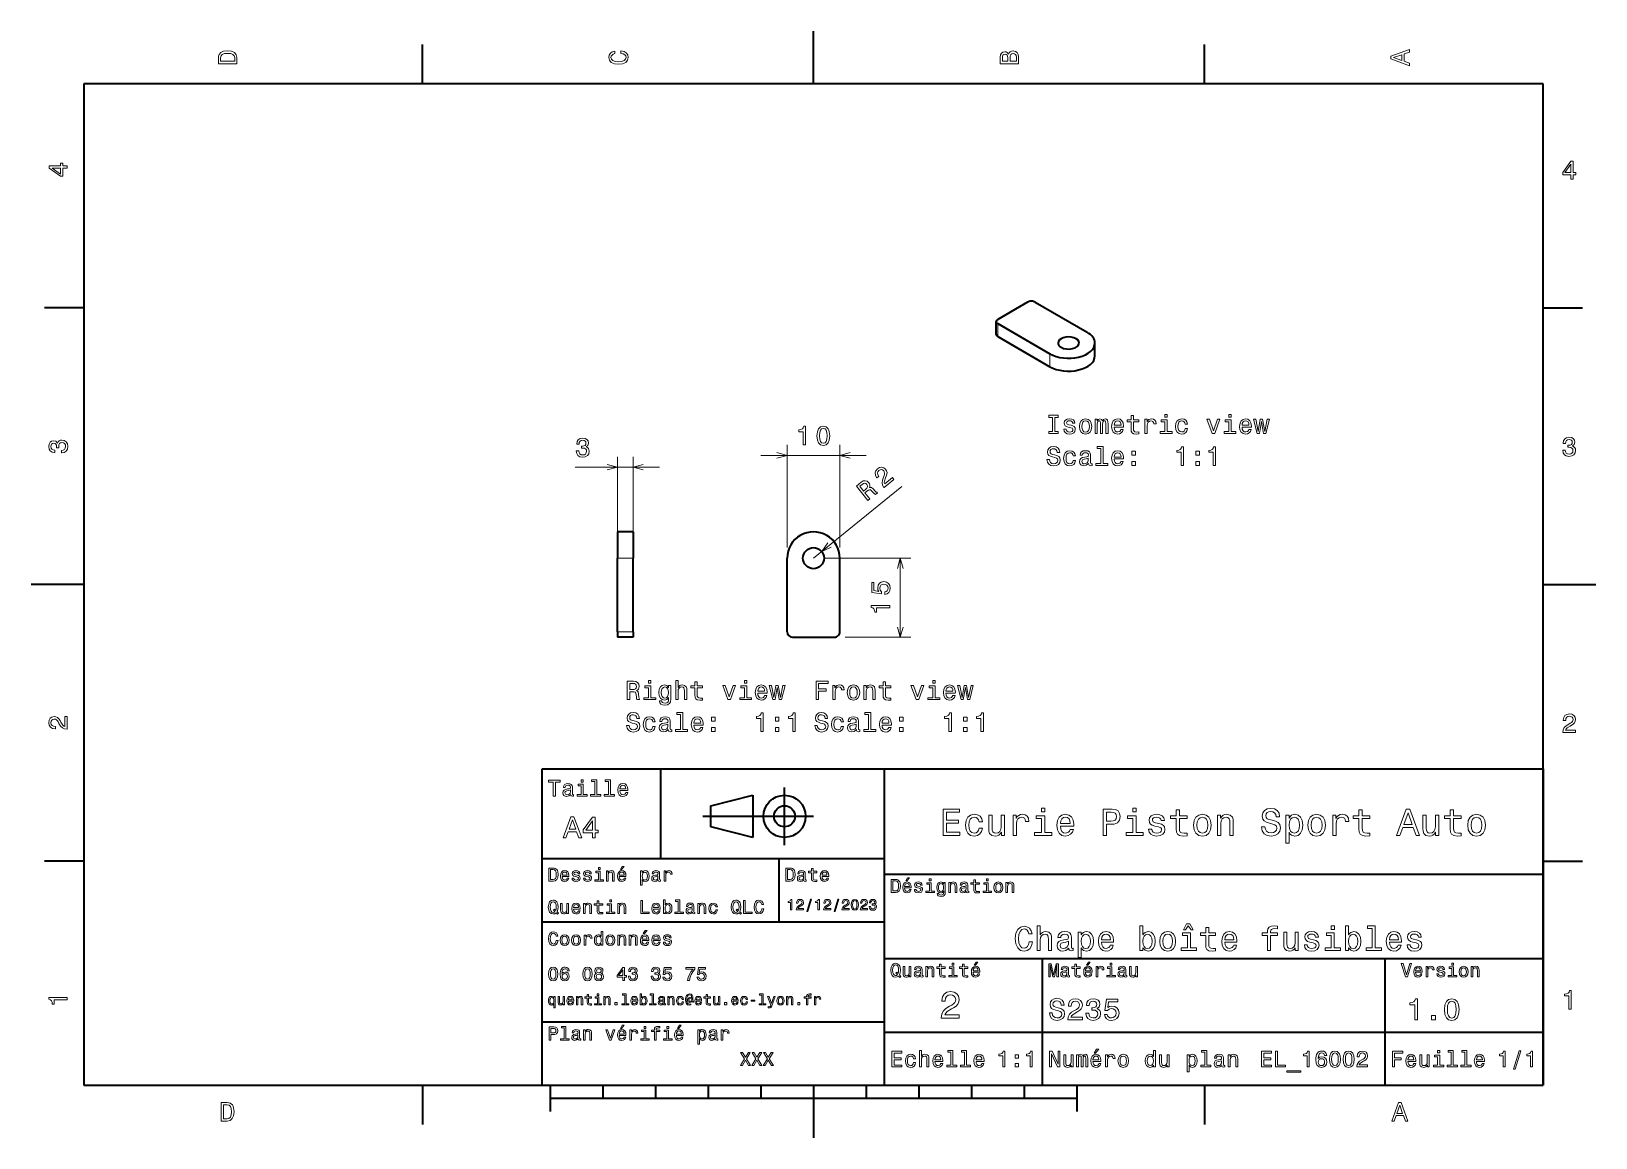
# Model space of a CAD drawing. Extents: x 0 to 297, y 0 to 210.
import ezdxf

# ---------------------------------------------------------------- set-up
doc = ezdxf.new("R2010")
doc.units = 0

msp = doc.modelspace()

# ---------------------------------------------------------------- linework, layer by layer
at = {"color": 7, "lineweight": 35, "ltscale": 0.25}
for p, q in [((148.5, 200), (148.5, 210)), ((10, 105), (0, 105)), ((287, 105), (297, 105)), ((192, 10), (192, 20)), ((148.5, 10), (148.5, 0))]:
    msp.add_line(p, q, dxfattribs=at)
at = {"color": 7, "lineweight": 35, "ltscale": 0.1875}
for p, q in [((74.300003, 200), (74.300003, 207.5)), ((222.699997, 200), (222.699997, 207.5)), ((10, 157.5), (2.5, 157.5)), ((287, 157.5), (294.5, 157.5)), ((10, 52.5), (2.5, 52.5)), ((287, 52.5), (294.5, 52.5)), ((74.300003, 10), (74.300003, 2.5)), ((222.699997, 10), (222.699997, 2.5))]:
    msp.add_line(p, q, dxfattribs=at)
at = {"color": 7, "lineweight": 35}
for p, q in [((287, 200), (10, 200)), ((10, 200), (10, 10)), ((287, 10), (287, 200)), ((97, 10), (97, 70)), ((97, 70), (287, 70)), ((162, 10), (162, 70)), ((287, 70), (287, 10)), ((127.5, 61), (148.5, 61)), ((97, 53), (162, 53)), ((162, 50), (287, 50)), ((97, 41), (162, 41)), ((162, 34), (287, 34)), ((257, 10), (257, 34)), ((97, 22), (162, 22)), ((162, 20), (287, 20)), ((10, 10), (287, 10)), ((97, 10), (287, 10)), ((98.5, 7.5), (198.5, 7.5))]:
    msp.add_line(p, q, dxfattribs=at)
at = {"color": 7, "lineweight": 35, "ltscale": 0.1633}
msp.add_line((189.145386, 158.591995), (183.488525, 155.326004), dxfattribs=at)
at = {"color": 7, "lineweight": 35, "ltscale": 0.285774}
for p, q in [((190.559601, 158.591995), (200.459091, 152.876511)), ((183.488525, 154.509506), (193.388031, 148.794037)), ((183.488525, 152.060013), (193.388031, 146.344543))]:
    msp.add_line(p, q, dxfattribs=at)
at = {"color": 7, "lineweight": 35, "ltscale": 0.061237}
for p, q in [((183.195633, 152.468262), (183.195633, 154.917755)), ((201.923553, 148.385788), (201.923553, 150.835281))]:
    msp.add_line(p, q, dxfattribs=at)
at = {"color": 7, "lineweight": 13, "ltscale": 0.061237}
for p, q in [((183.488525, 152.060013), (183.488525, 154.509506)), ((193.388031, 146.344543), (193.388031, 148.794037))]:
    msp.add_line(p, q, dxfattribs=at)
at = {"color": 7, "lineweight": 13, "ltscale": 0.487641}
for p, q in [((143.5, 112), (143.5, 131.505646)), ((153.5, 112), (153.5, 131.505646))]:
    msp.add_line(p, q, dxfattribs=at)
at = {"color": 7, "lineweight": 13, "ltscale": 0.43157}
for p, q in [((111.260002, 112), (111.260002, 129.262787)), ((114.260002, 112), (114.260002, 129.262787))]:
    msp.add_line(p, q, dxfattribs=at)
at = {"color": 7, "lineweight": 13}
for p, q in [((138.5, 129.505646), (158.5, 129.505646)), ((148.5, 110), (165.286865, 123.607239))]:
    msp.add_line(p, q, dxfattribs=at)
at = {"color": 7, "lineweight": 13, "ltscale": 0.400901}
msp.add_line((103.223976, 127.262779), (119.260002, 127.262779), dxfattribs=at)
at = {"color": 7, "lineweight": 35, "ltscale": 0.125}
for p, q in [((111.260002, 115), (111.260002, 110)), ((114.260002, 115), (114.260002, 110)), ((98.5, 10), (98.5, 5)), ((198.5, 10), (198.5, 5))]:
    msp.add_line(p, q, dxfattribs=at)
at = {"color": 7, "lineweight": 35, "ltscale": 0.075}
for p, q in [((114.260002, 115), (111.260002, 115)), ((114.260002, 95), (111.260002, 95))]:
    msp.add_line(p, q, dxfattribs=at)
at = {"color": 7, "lineweight": 13, "ltscale": 0.075}
for p, q in [((114.260002, 110), (111.260002, 110)), ((114.260002, 96), (111.260002, 96))]:
    msp.add_line(p, q, dxfattribs=at)
at = {"color": 7, "lineweight": 35, "ltscale": 0.35}
for p, q in [((111.260002, 96), (111.260002, 110)), ((114.260002, 96), (114.260002, 110)), ((143.5, 96), (143.5, 110)), ((153.5, 96), (153.5, 110)), ((192, 20), (192, 34))]:
    msp.add_line(p, q, dxfattribs=at)
at = {"color": 7, "lineweight": 13, "ltscale": 0.411971}
msp.add_line((150.5, 110), (166.978821, 110), dxfattribs=at)
at = {"color": 7, "lineweight": 13, "ltscale": 0.375}
msp.add_line((164.978821, 95), (164.978821, 110), dxfattribs=at)
at = {"color": 7, "lineweight": 35, "ltscale": 0.025}
for p, q in [((111.260002, 96), (111.260002, 95)), ((114.260002, 96), (114.260002, 95))]:
    msp.add_line(p, q, dxfattribs=at)
at = {"color": 7, "lineweight": 35, "ltscale": 0.2}
for p, q in [((144.5, 95), (152.5, 95)), ((137, 65), (137, 57))]:
    msp.add_line(p, q, dxfattribs=at)
at = {"color": 7, "lineweight": 13, "ltscale": 0.311971}
msp.add_line((154.5, 95), (166.978821, 95), dxfattribs=at)
at = {"color": 7, "lineweight": 35, "ltscale": 0.425}
msp.add_line((119.5, 53), (119.5, 70), dxfattribs=at)
at = {"color": 7, "lineweight": 35, "ltscale": 0.275}
msp.add_line((143, 55.5), (143, 66.5), dxfattribs=at)
at = {"color": 7, "lineweight": 35, "ltscale": 0.206155}
for p, q in [((129, 63), (137, 65)), ((137, 57), (129, 59))]:
    msp.add_line(p, q, dxfattribs=at)
at = {"color": 7, "lineweight": 35, "ltscale": 0.1}
msp.add_line((129, 59), (129, 63), dxfattribs=at)
at = {"color": 7, "lineweight": 35, "ltscale": 0.3}
msp.add_line((142, 41), (142, 53), dxfattribs=at)
at = {"color": 7, "lineweight": 35, "ltscale": 0.0625}
for p, q in [((108.5, 10), (108.5, 7.5)), ((118.5, 10), (118.5, 7.5)), ((128.5, 10), (128.5, 7.5)), ((138.5, 10), (138.5, 7.5)), ((158.5, 10), (158.5, 7.5)), ((168.5, 10), (168.5, 7.5)), ((178.5, 10), (178.5, 7.5)), ((188.5, 10), (188.5, 7.5))]:
    msp.add_line(p, q, dxfattribs=at)
at = {"color": 7, "lineweight": 13}
for points in [[(35.533215, 204.994965), (35.533215, 203.829971), (39.033215, 203.829971), (39.033215, 204.994965), (38.922264, 205.544678), (38.584366, 205.953171), (38.034657, 206.205338), (37.283215, 206.296112), (36.516644, 206.215424), (36.21405, 206.114563), (35.971977, 205.973343), (35.644165, 205.56485), (35.563473, 205.297562)], [(35.951801, 204.959656), (36.027451, 205.342941), (36.259438, 205.605194), (36.672985, 205.761536), (37.283215, 205.811966), (37.873272, 205.756485), (38.286816, 205.600143), (38.533936, 205.332855), (38.614628, 204.959656), (38.614628, 204.298996), (35.951801, 204.298996)], [(111.93206, 205.817017), (112.35569, 205.716141), (112.658287, 205.549713), (112.844887, 205.317734), (112.905403, 205.045395), (112.814629, 204.71759), (112.54229, 204.460388), (112.098488, 204.28891), (111.483215, 204.233429), (110.872986, 204.28891), (110.424141, 204.455338), (110.151802, 204.71254), (110.055984, 205.045395), (110.106415, 205.287476), (110.247627, 205.494247), (110.474571, 205.655624), (110.787247, 205.766571), (110.787247, 206.245682), (110.308144, 206.094391), (109.94503, 205.832138), (109.718086, 205.474075), (109.637398, 205.045395), (109.763474, 204.510818), (110.116501, 204.10231), (110.696472, 203.840057), (111.483215, 203.749283), (112.269958, 203.840057), (112.84993, 204.10231), (113.208, 204.510818), (113.329041, 205.045395), (113.233215, 205.51442), (112.965927, 205.892654), (112.527161, 206.159943), (111.93206, 206.301163)], [(185.542007, 205.630417), (185.249496, 205.983429), (185.052811, 206.074219), (184.81073, 206.104477), (184.432495, 206.03891), (184.160156, 205.842224), (183.993729, 205.524506), (183.933212, 205.080704), (183.933212, 203.835022), (187.433212, 203.835022), (187.433212, 205.151306), (187.36261, 205.620331), (187.155838, 205.968307), (186.828018, 206.185165), (186.384216, 206.260818), (186.08667, 206.215424), (185.839554, 206.094391), (185.65799, 205.897705)], [(185.385666, 204.984879), (185.385666, 204.298996), (184.351807, 204.298996), (184.351807, 205.025223), (184.382065, 205.297562), (184.472839, 205.489197), (184.629181, 205.605194), (184.86116, 205.645538), (185.093155, 205.600143), (185.254532, 205.479111), (185.355408, 205.272339)], [(187.014618, 205.095825), (187.014618, 204.298996), (185.809296, 204.298996), (185.809296, 205.050446), (185.844589, 205.368164), (185.9505, 205.595108), (186.132065, 205.731277), (186.394302, 205.776657), (186.671692, 205.731277), (186.863327, 205.605194), (186.979324, 205.393372)], [(261.633209, 203.466858), (261.633209, 203.930847), (260.604401, 204.298996), (260.604401, 205.695969), (261.633209, 206.064133), (261.633209, 206.538193), (258.128174, 205.257217), (258.128174, 204.742798)], [(260.17572, 204.460388), (258.632477, 205), (260.17572, 205.539627)], [(6.833213, 184.02739), (6.833213, 184.481277), (5.965778, 184.481277), (5.965778, 184.98056), (5.56232, 184.98056), (5.56232, 184.481277), (3.408862, 184.481277), (3.408862, 184.022339), (5.521974, 182.489197), (5.965778, 182.489197), (5.965778, 184.02739)], [(292.277374, 181.916794), (292.731262, 181.916794), (292.731262, 182.784225), (293.23056, 182.784225), (293.23056, 183.187683), (292.731262, 183.187683), (292.731262, 185.341141), (292.272339, 185.341141), (290.739197, 183.228027), (290.739197, 182.784225), (292.277374, 182.784225)], [(291.162842, 183.187683), (292.277374, 184.756134), (292.277374, 183.187683)], [(5.56232, 182.912827), (3.993876, 184.02739), (5.56232, 184.02739)], [(193.845627, 134.06604), (193.200089, 134.06604), (193.200089, 133.64241), (194.955139, 133.64241), (194.955139, 134.06604), (194.309601, 134.06604), (194.309601, 136.718781), (194.955139, 136.718781), (194.955139, 137.14241), (193.200089, 137.14241), (193.200089, 136.718781), (193.845627, 136.718781)], [(208.808884, 135.881607), (208.808884, 134.524979), (208.839142, 134.086212), (208.980347, 133.783615), (209.262772, 133.607101), (209.741882, 133.546585), (210.266373, 133.571808), (210.266373, 133.955093), (209.883087, 133.924835), (209.53511, 133.965179), (209.348511, 134.091263), (209.267822, 134.30307), (209.252686, 134.600616), (209.252686, 135.881607), (210.266373, 135.881607), (210.266373, 136.259842), (209.252686, 136.259842), (209.252686, 137.051636), (208.808884, 137.051636), (208.808884, 136.259842), (208.042313, 136.259842), (208.042313, 135.881607)], [(215.657593, 137.263443), (215.188568, 137.263443), (215.188568, 136.759125), (215.657593, 136.759125)], [(227.801666, 137.263443), (227.332657, 137.263443), (227.332657, 136.759125), (227.801666, 136.759125)], [(146.541214, 131.505646), (147.000137, 131.505646), (147.000137, 135.030853), (146.657211, 135.030853), (146.566422, 134.723221), (146.384872, 134.516449), (146.107498, 134.395416), (145.724213, 134.355072), (145.724213, 133.997009), (146.541214, 133.997009)], [(149.152588, 133.215302), (149.228241, 132.423508), (149.465271, 131.858673), (149.843521, 131.515732), (150.368011, 131.404785), (150.887466, 131.515732), (151.265701, 131.858673), (151.497696, 132.423508), (151.578384, 133.215302), (151.497696, 134.002045), (151.401871, 134.314728), (151.265701, 134.57193), (150.887466, 134.914871), (150.368011, 135.030853), (149.843521, 134.914871), (149.465271, 134.566879), (149.228241, 134.002045)], [(149.636749, 133.215302), (149.677094, 133.825531), (149.803177, 134.264282), (150.030121, 134.5215), (150.368011, 134.612274), (150.700867, 134.5215), (150.927811, 134.264282), (151.053894, 133.825531), (151.094238, 133.215302), (151.053894, 132.600021), (150.927811, 132.16127), (150.700867, 131.904053), (150.368011, 131.818329), (150.030121, 131.904053), (149.803177, 132.16127), (149.677094, 132.600021)], [(197.396057, 135.220947), (196.967377, 135.321808), (196.649658, 135.437805), (196.543747, 135.674835), (196.574005, 135.841263), (196.679916, 135.962296), (196.851395, 136.037949), (197.098511, 136.068207), (197.335541, 136.037949), (197.522141, 135.947159), (197.643173, 135.811005), (197.693604, 135.62944), (198.127319, 135.62944), (198.127319, 135.639526), (198.051682, 135.967331), (197.84491, 136.224548), (197.522141, 136.385925), (197.098511, 136.446442), (196.66983, 136.385925), (196.357147, 136.219498), (196.160461, 135.972382), (196.099945, 135.659698), (196.14534, 135.357101), (196.286545, 135.145294), (196.518539, 134.993988), (196.85643, 134.888092), (197.350662, 134.767044), (197.653259, 134.640976), (197.733948, 134.5401), (197.764206, 134.388809), (197.718826, 134.202209), (197.597778, 134.061005), (197.401093, 133.970215), (197.138855, 133.939957), (196.861481, 133.970215), (196.659744, 134.076126), (196.523575, 134.247604), (196.468109, 134.484634), (196.039429, 134.484634), (196.110031, 134.081177), (196.316803, 133.788666), (196.644623, 133.612152), (197.098511, 133.546585), (197.572571, 133.612152), (197.920547, 133.788666), (198.13237, 134.071091), (198.208023, 134.43924), (198.152542, 134.756958), (197.996201, 134.973816), (197.738998, 135.115036)], [(198.974579, 134.993988), (199.055283, 134.378723), (199.287262, 133.924835), (199.655426, 133.64241), (200.149658, 133.546585), (200.638855, 133.64241), (201.007004, 133.919785), (201.238998, 134.373672), (201.324738, 134.993988), (201.238998, 135.609268), (201.007004, 136.068207), (200.638855, 136.345581), (200.149658, 136.446442), (199.655426, 136.345581), (199.287262, 136.063156), (199.055283, 135.609268)], [(199.428482, 134.999039), (199.473862, 135.452927), (199.615082, 135.780731), (199.842026, 135.982468), (200.149658, 136.05307), (200.452255, 135.982468), (200.679199, 135.785782), (200.820404, 135.452927), (200.870834, 134.999039), (200.820404, 134.5401), (200.679199, 134.207245), (200.452255, 134.005524), (200.149658, 133.939957), (199.842026, 134.005524), (199.615082, 134.207245), (199.473862, 134.5401)], [(201.965225, 133.64241), (202.373718, 133.64241), (202.373718, 135.452927), (202.398941, 135.725266), (202.474579, 135.921951), (202.590576, 136.037949), (202.741882, 136.083328), (202.862915, 136.042984), (202.943604, 135.942123), (202.983948, 135.770645), (202.999084, 135.543701), (202.999084, 133.64241), (203.38237, 133.64241), (203.38237, 135.452927), (203.407578, 135.720215), (203.483231, 135.916901), (203.604263, 136.037949), (203.755569, 136.083328), (203.876602, 136.042984), (203.957291, 135.942123), (204.007721, 135.543701), (204.007721, 133.64241), (204.416229, 133.64241), (204.416229, 135.513443), (204.391006, 135.901779), (204.310318, 136.199326), (204.148941, 136.38089), (203.886688, 136.446442), (203.579056, 136.345581), (203.342026, 136.05307), (203.155426, 136.34053), (202.842743, 136.446442), (202.555283, 136.345581), (202.358597, 136.063156), (202.358597, 136.350616), (201.965225, 136.350616)], [(205.566086, 134.86792), (207.341309, 134.86792), (207.346344, 135.074692), (207.265656, 135.654663), (207.043747, 136.088379), (206.69072, 136.350616), (206.22171, 136.446442), (205.762772, 136.345581), (205.409744, 136.063156), (205.1828, 135.604233), (205.102112, 134.999039), (205.177765, 134.378723), (205.404709, 133.924835), (205.752686, 133.64241), (206.206573, 133.546585), (206.599945, 133.612152), (206.922714, 133.783615), (207.159744, 134.055954), (207.295914, 134.419067), (206.857147, 134.419067), (206.766373, 134.217331), (206.635254, 134.06604), (206.262054, 133.945007), (205.974579, 134.000473), (205.757721, 134.176987), (205.616516, 134.464462), (205.566086, 134.852783)], [(205.566086, 135.241119), (205.621567, 135.589096), (205.757721, 135.846298), (205.964508, 136.00264), (206.236832, 136.058121), (206.50412, 136.00264), (206.710892, 135.846298), (206.836975, 135.589096), (206.88237, 135.241119)], [(211.416229, 133.64241), (211.860031, 133.64241), (211.860031, 135.190674), (211.905426, 135.563873), (212.041595, 135.831177), (212.263489, 135.992554), (212.561035, 136.048035), (212.782944, 136.012726), (212.949371, 135.911865), (213.050232, 135.740387), (213.085541, 135.508408), (213.534393, 135.508408), (213.473862, 135.916901), (213.307434, 136.209412), (213.03006, 136.385925), (212.651825, 136.446442), (212.394623, 136.406097), (212.172714, 136.305237), (211.976028, 136.133759), (211.819687, 135.901779), (211.819687, 136.350616), (211.416229, 136.350616)], [(215.642456, 134.01561), (215.642456, 136.259842), (214.502686, 136.259842), (214.502686, 135.881607), (215.198654, 135.881607), (215.198654, 134.01561), (214.290863, 134.01561), (214.290863, 133.64241), (216.560318, 133.64241), (216.560318, 134.01561)], [(219.046631, 135.452927), (219.485397, 135.452927), (219.394623, 135.856384), (219.177765, 136.174118), (218.839859, 136.370804), (218.401093, 136.446442), (217.916946, 136.345581), (217.548798, 136.063156), (217.316803, 135.604233), (217.236115, 134.988953), (217.311768, 134.378723), (217.538712, 133.924835), (217.896774, 133.64241), (218.385971, 133.546585), (218.819687, 133.622238), (219.157593, 133.834045), (219.389572, 134.166901), (219.490433, 134.610703), (219.066803, 134.610703), (218.99115, 134.328293), (218.849945, 134.11647), (218.648224, 133.985352), (218.401093, 133.945007), (218.09346, 134.010559), (217.871567, 134.212296), (217.735397, 134.5401), (217.690002, 135.004089), (217.735397, 135.457977), (217.876602, 135.785782), (218.103546, 135.987518), (218.401093, 136.058121), (218.663345, 136.012726), (218.860031, 135.896729), (218.99115, 135.705093)], [(224.205856, 133.64241), (224.674866, 133.64241), (225.663345, 136.350616), (225.204407, 136.350616), (224.442886, 134.166901), (223.666229, 136.350616), (223.202255, 136.350616)], [(227.786545, 134.01561), (227.786545, 136.259842), (226.646774, 136.259842), (226.646774, 135.881607), (227.342743, 135.881607), (227.342743, 134.01561), (226.434967, 134.01561), (226.434967, 133.64241), (228.704407, 133.64241), (228.704407, 134.01561)], [(229.854263, 134.86792), (231.629486, 134.86792), (231.634521, 135.074692), (231.553833, 135.654663), (231.33194, 136.088379), (230.978912, 136.350616), (230.509888, 136.446442), (230.050949, 136.345581), (229.697922, 136.063156), (229.470978, 135.604233), (229.390289, 134.999039), (229.465942, 134.378723), (229.692886, 133.924835), (230.040863, 133.64241), (230.494751, 133.546585), (230.888123, 133.612152), (231.210892, 133.783615), (231.447922, 134.055954), (231.584091, 134.419067), (231.145325, 134.419067), (231.05455, 134.217331), (230.923431, 134.06604), (230.550232, 133.945007), (230.262772, 134.000473), (230.045914, 134.176987), (229.904694, 134.464462), (229.854263, 134.852783)], [(229.854263, 135.241119), (229.909744, 135.589096), (230.045914, 135.846298), (230.252686, 136.00264), (230.525024, 136.058121), (230.792313, 136.00264), (230.999084, 135.846298), (231.125153, 135.589096), (231.170547, 135.241119)], [(233.142456, 133.64241), (233.545914, 135.942123), (233.949371, 133.64241), (234.373001, 133.64241), (235.038696, 136.350616), (234.610031, 136.350616), (234.161179, 134.050919), (233.762772, 136.350616), (233.324005, 136.350616), (232.925598, 134.050919), (232.476746, 136.350616), (232.053116, 136.350616), (232.718811, 133.64241)], [(5.73379, 129.979111), (5.769093, 129.979111), (6.253242, 130.059799), (6.616354, 130.296829), (6.848343, 130.670029), (6.934078, 131.164276), (6.848343, 131.688766), (6.626441, 132.082138), (6.273415, 132.334305), (5.819525, 132.425079), (5.521974, 132.384735), (5.279899, 132.273788), (5.0933, 132.092224), (4.957133, 131.850143), (4.684798, 132.177963), (4.251081, 132.293961), (3.857709, 132.218307), (3.560158, 132.00145), (3.373559, 131.648422), (3.307997, 131.164276), (3.388689, 130.710388), (3.610591, 130.362396), (3.963617, 130.135452), (4.432637, 130.059799), (4.46794, 130.059799), (4.46794, 130.508652), (4.145173, 130.548996), (3.913184, 130.680115), (3.771974, 130.891937), (3.721542, 131.189484), (3.761888, 131.451736), (3.867795, 131.643372), (4.039265, 131.759369), (4.271254, 131.804764), (4.518372, 131.759369), (4.684798, 131.638336), (4.785663, 131.426514), (4.815922, 131.139053), (4.810879, 130.942368), (5.209294, 130.942368), (5.199208, 131.189484), (5.244596, 131.507217), (5.365634, 131.744247), (5.56232, 131.885452), (5.819525, 131.935883), (6.112032, 131.880417), (6.328891, 131.734161), (6.465058, 131.502167), (6.510447, 131.194534), (6.460014, 130.876801), (6.308718, 130.644821), (6.066643, 130.498566), (5.73379, 130.443085)], [(103.4711, 130.362198), (103.4711, 130.326904), (103.551788, 129.842743), (103.788818, 129.479645), (104.162018, 129.24765), (104.656258, 129.161911), (105.180756, 129.24765), (105.574127, 129.469543), (105.826286, 129.822571), (105.917061, 130.276459), (105.876717, 130.57402), (105.76577, 130.816101), (105.584213, 131.002686), (105.342133, 131.138855), (105.669945, 131.411194), (105.785942, 131.84491), (105.710289, 132.238281), (105.493431, 132.535828), (105.140404, 132.722443), (104.656258, 132.787994), (104.202362, 132.707306), (103.854385, 132.485397), (103.627441, 132.132385), (103.551788, 131.663361), (103.551788, 131.628052), (104.000641, 131.628052), (104.040985, 131.950821), (104.172104, 132.1828), (104.383926, 132.32402), (104.681473, 132.374451), (104.943718, 132.334106), (105.135361, 132.228195), (105.251358, 132.056732), (105.296745, 131.824738), (105.251358, 131.577621), (105.130318, 131.411194), (104.918503, 131.310333), (104.631042, 131.280075), (104.434357, 131.28511), (104.434357, 130.886703), (104.681473, 130.89679), (104.999199, 130.851395), (105.236229, 130.730362), (105.377441, 130.533676), (105.427872, 130.276459), (105.372391, 129.983963), (105.226143, 129.767105), (104.994156, 129.630936), (104.686516, 129.585541), (104.36879, 129.635986), (104.136803, 129.787277), (103.990555, 130.029358), (103.935074, 130.362198)], [(193.280777, 128.750473), (192.821854, 128.750473), (192.922714, 128.215897), (193.174881, 127.822525), (193.563202, 127.585495), (194.087692, 127.499763), (194.607147, 127.580452), (194.995483, 127.802353), (195.242599, 128.15033), (195.333374, 128.609268), (195.257721, 129.022812), (195.045914, 129.2901), (194.702972, 129.466614), (194.244034, 129.597748), (193.850662, 129.693558), (193.59346, 129.80452), (193.447205, 129.965897), (193.401825, 130.218063), (193.447205, 130.445007), (193.578339, 130.61647), (193.78006, 130.732468), (194.057434, 130.772812), (194.339859, 130.722382), (194.561768, 130.586212), (194.708023, 130.359268), (194.778625, 130.051636), (195.237549, 130.051636), (195.237549, 130.061722), (195.15686, 130.535782), (194.91983, 130.888809), (194.546631, 131.110718), (194.042313, 131.186356), (193.588425, 131.110718), (193.235397, 130.898895), (193.008453, 130.571091), (192.92775, 130.147461), (192.993317, 129.769211), (193.184967, 129.512009), (193.487549, 129.34053), (193.901093, 129.209412), (194.309601, 129.093414), (194.617233, 128.982468), (194.803833, 128.821091), (194.8694, 128.558838), (194.808884, 128.29155), (194.652542, 128.089813), (194.415512, 127.963737), (194.107864, 127.923393), (193.764938, 127.978867), (193.502686, 128.140244), (193.336258, 128.402496)], [(203.024292, 130.843414), (203.024292, 127.968781), (202.111481, 127.968781), (202.111481, 127.595581), (204.375885, 127.595581), (204.375885, 127.968781), (203.468109, 127.968781), (203.468109, 131.216614), (202.328339, 131.216614), (202.328339, 130.843414)], [(218.275024, 127.595581), (218.733948, 127.595581), (218.733948, 131.120804), (218.391022, 131.120804), (218.300232, 130.813156), (218.118683, 130.606384), (217.841309, 130.485352), (217.458023, 130.445007), (217.458023, 130.086929), (218.275024, 130.086929)], [(224.347061, 127.595581), (224.806, 127.595581), (224.806, 131.120804), (224.463058, 131.120804), (224.372284, 130.813156), (224.19072, 130.606384), (223.913345, 130.485352), (223.53006, 130.445007), (223.53006, 130.086929), (224.347061, 130.086929)], [(290.729126, 130.51622), (290.729126, 130.480911), (290.809814, 129.996765), (291.046844, 129.633652), (291.420044, 129.401657), (291.914276, 129.315933), (292.438782, 129.401657), (292.832153, 129.623566), (293.08429, 129.976593), (293.175079, 130.430481), (293.134735, 130.728027), (293.023773, 130.970108), (292.842224, 131.156708), (292.600159, 131.292877), (292.927948, 131.565216), (293.043945, 131.998932), (292.968292, 132.392303), (292.751434, 132.68985), (292.398407, 132.87645), (291.914276, 132.942017), (291.460388, 132.861313), (291.112396, 132.63942), (290.885468, 132.286392), (290.809814, 131.817368), (290.809814, 131.782074), (291.258636, 131.782074), (291.299011, 132.104828), (291.430115, 132.336823), (291.641937, 132.478027), (291.939484, 132.528473), (292.201721, 132.488113), (292.393372, 132.382217), (292.509369, 132.210739), (292.554749, 131.97876), (292.509369, 131.731628), (292.388336, 131.565216), (292.176514, 131.46434), (291.889069, 131.434082), (291.692383, 131.439133), (291.692383, 131.04071), (291.939484, 131.050797), (292.257202, 131.005417), (292.494232, 130.884369), (292.635468, 130.687683), (292.685883, 130.430481), (292.630402, 130.13797), (292.484161, 129.921112), (292.252167, 129.784943), (291.944519, 129.739563), (291.626801, 129.789993), (291.394806, 129.941284), (291.248566, 130.183365), (291.193085, 130.51622)], [(197.794464, 129.406097), (198.233231, 129.406097), (198.142456, 129.809555), (197.925598, 130.127289), (197.587692, 130.323975), (197.148941, 130.399612), (196.664795, 130.298752), (196.296631, 130.016327), (196.064651, 129.557404), (195.983948, 128.942123), (196.059601, 128.331894), (196.286545, 127.877998), (196.644623, 127.595581), (197.133804, 127.499763), (197.56752, 127.575409), (197.905426, 127.787224), (198.137405, 128.120071), (198.238281, 128.563873), (197.814651, 128.563873), (197.738998, 128.281464), (197.597778, 128.069641), (197.396057, 127.938522), (197.148941, 127.898178), (196.841309, 127.963737), (196.6194, 128.165466), (196.483231, 128.493271), (196.437836, 128.957245), (196.483231, 129.411148), (196.624435, 129.738953), (196.851395, 129.940689), (197.148941, 130.011292), (197.411179, 129.965897), (197.60788, 129.849899), (197.738998, 129.658264)], [(200.714508, 127.948608), (200.714508, 127.933479), (200.739716, 127.762009), (200.815369, 127.640968), (201.133087, 127.545151), (201.380203, 127.585495), (201.380203, 127.928436), (201.274292, 127.913307), (201.133087, 127.978867), (201.10788, 128.180603), (201.10788, 129.582611), (201.047348, 129.940689), (200.870834, 130.192841), (200.563202, 130.344147), (200.129486, 130.399612), (199.705856, 130.339096), (199.393173, 130.167633), (199.196487, 129.90033), (199.13092, 129.547318), (199.13092, 129.517044), (199.529343, 129.517044), (199.564651, 129.728867), (199.675598, 129.880157), (199.857147, 129.970947), (200.114349, 130.006241), (200.361481, 129.981033), (200.537994, 129.90538), (200.64389, 129.774261), (200.679199, 129.592697), (200.659027, 129.38089), (200.578339, 129.274979), (200.376602, 129.224548), (199.998367, 129.184204), (199.564651, 129.093414), (199.257004, 128.932037), (199.075455, 128.679871), (199.019974, 128.306671), (199.070404, 127.973824), (199.226746, 127.726707), (199.478912, 127.570366), (199.826889, 127.514893), (200.295914, 127.620796)], [(200.664063, 128.543701), (200.603546, 128.281464), (200.442169, 128.079727), (200.200089, 127.948608), (199.902542, 127.903221), (199.710892, 127.928436), (199.574738, 128.009125), (199.488998, 128.15033), (199.463776, 128.347015), (199.483948, 128.523529), (199.564651, 128.649612), (199.887405, 128.790833), (200.295914, 128.851349), (200.664063, 128.972382)], [(205.566086, 128.821091), (207.341309, 128.821091), (207.346344, 129.027863), (207.265656, 129.607834), (207.043747, 130.04155), (206.69072, 130.303787), (206.22171, 130.399612), (205.762772, 130.298752), (205.409744, 130.016327), (205.1828, 129.557404), (205.102112, 128.952209), (205.177765, 128.331894), (205.404709, 127.877998), (205.752686, 127.595581), (206.206573, 127.499763), (206.599945, 127.565323), (206.922714, 127.736794), (207.159744, 128.009125), (207.295914, 128.372238), (206.857147, 128.372238), (206.766373, 128.170502), (206.635254, 128.019211), (206.262054, 127.898178), (205.974579, 127.953651), (205.757721, 128.130157), (205.616516, 128.417633), (205.566086, 128.805954)], [(205.566086, 129.19429), (205.621567, 129.542267), (205.757721, 129.799469), (205.964508, 129.955811), (206.236832, 130.011292), (206.50412, 129.955811), (206.710892, 129.799469), (206.836975, 129.542267), (206.88237, 129.19429)], [(208.909744, 129.552353), (209.605713, 129.552353), (209.605713, 130.303787), (208.909744, 130.303787)], [(208.909744, 127.595581), (209.605713, 127.595581), (209.605713, 128.347015), (208.909744, 128.347015)], [(221.053833, 129.552353), (221.749802, 129.552353), (221.749802, 130.303787), (221.053833, 130.303787)], [(221.053833, 127.595581), (221.749802, 127.595581), (221.749802, 128.347015), (221.053833, 128.347015)], [(161.892273, 123.430153), (163.761063, 124.944962), (163.487946, 125.281891), (162.010941, 124.084656), (161.943954, 124.33548), (161.961151, 124.6026), (162.170547, 125.233261), (162.306427, 125.538162), (162.428436, 125.916229), (162.453796, 126.261375), (162.372208, 126.578262), (162.198608, 126.872513), (161.86525, 127.147621), (161.471512, 127.256943), (161.056061, 127.192833), (160.644073, 126.956261), (160.321945, 126.584793), (160.185211, 126.168823), (160.239258, 125.725739), (160.490967, 125.287064), (160.535416, 125.232216), (160.891937, 125.521202), (160.866531, 125.552544), (160.685852, 125.847534), (160.632843, 126.129166), (160.699677, 126.391098), (160.888062, 126.615204), (161.147049, 126.760216), (161.394913, 126.798828), (161.628464, 126.734955), (161.823242, 126.574738), (161.94191, 126.372292), (161.991318, 126.159164), (161.973923, 125.924332), (161.89682, 125.667068), (161.767288, 125.354332), (161.580231, 124.800209), (161.519501, 124.32251), (161.61293, 123.878891), (161.882751, 123.44191)], [(158.839203, 120.955368), (159.203552, 121.25071), (158.273071, 122.398621), (158.645264, 122.700317), (158.929047, 122.910858), (159.145874, 122.995743), (159.344711, 122.942673), (159.571259, 122.743279), (159.876648, 122.406555), (160.087524, 122.194466), (160.245697, 122.095451), (160.657059, 122.428894), (160.596725, 122.503334), (160.417694, 122.539993), (160.221207, 122.718307), (159.838104, 123.134872), (159.507919, 123.406067), (159.335236, 123.434883), (159.133865, 123.394997), (159.211182, 123.619965), (159.209732, 123.846008), (159.140518, 124.075554), (158.995712, 124.302254), (158.674103, 124.586884), (158.317322, 124.70668), (157.93808, 124.645958), (157.544189, 124.411072), (156.635269, 123.674309)], [(157.712265, 123.995499), (157.970306, 124.16571), (158.199112, 124.227829), (158.416031, 124.176445), (158.625961, 123.989548), (158.770966, 123.73056), (158.776337, 123.50769), (158.65329, 123.291092), (158.422348, 123.071434), (158.003143, 122.731628), (157.269547, 123.636642)], [(162.065994, 103.117294), (162.479538, 103.228241), (162.802307, 103.475357), (163.004044, 103.83847), (163.079681, 104.302452), (162.988907, 104.811813), (162.741791, 105.210228), (162.348419, 105.462395), (161.844101, 105.558212), (161.375076, 105.472481), (161.006912, 105.230408), (160.769882, 104.852158), (160.684158, 104.362968), (160.744675, 103.984726), (160.911102, 103.692223), (159.968018, 103.833427), (159.968018, 105.36657), (159.554474, 105.36657), (159.554474, 103.495537), (161.41037, 103.218155), (161.41037, 103.621613), (161.17334, 103.914124), (161.087616, 104.287323), (161.143082, 104.610085), (161.304474, 104.857208), (161.55159, 105.013542), (161.869308, 105.069023), (162.187042, 105.013542), (162.434158, 104.852158), (162.590485, 104.605042), (162.645966, 104.287323), (162.610657, 104.020027), (162.494675, 103.813255), (162.31311, 103.661957), (162.065994, 103.586311)], [(162.978821, 100.541214), (162.978821, 101.000145), (159.453598, 101.000145), (159.453598, 100.657204), (159.761246, 100.566429), (159.968018, 100.384872), (160.08905, 100.107491), (160.129395, 99.724205), (160.487473, 99.724205), (160.487473, 100.541214)], [(113.153374, 83.143372), (113.622391, 83.143372), (113.622391, 84.62104), (114.101501, 84.62104), (114.454529, 84.605911), (114.67643, 84.535301), (114.797462, 84.368874), (114.8479, 84.071327), (114.873116, 83.617432), (114.903374, 83.319885), (114.96389, 83.143372), (115.493431, 83.143372), (115.493431, 83.239189), (115.377434, 83.380402), (115.33709, 83.642654), (115.301788, 84.207489), (115.216057, 84.626083), (115.10006, 84.757202), (114.918503, 84.853027), (115.120232, 84.979103), (115.261444, 85.155617), (115.352219, 85.377518), (115.382477, 85.644814), (115.311874, 86.068443), (115.110146, 86.386169), (114.77729, 86.577812), (114.323402, 86.643372), (113.153374, 86.643372)], [(114.192276, 86.214699), (114.499916, 86.184441), (114.716774, 86.088615), (114.852943, 85.912102), (114.898331, 85.634727), (114.8479, 85.342216), (114.711731, 85.165703), (114.479744, 85.074928), (114.162018, 85.049713), (113.622391, 85.049713), (113.622391, 86.214699)], [(117.641846, 86.764412), (117.172829, 86.764412), (117.172829, 86.260086), (117.641846, 86.260086)], [(122.342133, 83.143372), (122.785942, 83.143372), (122.785942, 84.706772), (122.831329, 85.064842), (122.977585, 85.327087), (123.204529, 85.488472), (123.507118, 85.548988), (123.749191, 85.498558), (123.90049, 85.362389), (123.976143, 85.135445), (124.001358, 84.832855), (124.001358, 83.143372), (124.44516, 83.143372), (124.44516, 84.92363), (124.424988, 85.2817), (124.334213, 85.579254), (124.036659, 85.851585), (123.572685, 85.947403), (123.320518, 85.912102), (123.103661, 85.816284), (122.922104, 85.664986), (122.785942, 85.458214), (122.785942, 86.764412), (122.342133, 86.764412)], [(125.973259, 85.382568), (125.973259, 84.02594), (126.003517, 83.587173), (126.14473, 83.284584), (126.427147, 83.10807), (126.906258, 83.047554), (127.430756, 83.072769), (127.430756, 83.456055), (127.04747, 83.425789), (126.699486, 83.466141), (126.512886, 83.592216), (126.43219, 83.804031), (126.417061, 84.101585), (126.417061, 85.382568), (127.430756, 85.382568), (127.430756, 85.760803), (126.417061, 85.760803), (126.417061, 86.552597), (125.973259, 86.552597), (125.973259, 85.760803), (125.206688, 85.760803), (125.206688, 85.382568)], [(135.857986, 86.764412), (135.388962, 86.764412), (135.388962, 86.260086), (135.857986, 86.260086)], [(148.984146, 83.143372), (149.453171, 83.143372), (149.453171, 84.752159), (150.925797, 84.752159), (150.925797, 85.170746), (149.453171, 85.170746), (149.453171, 86.219742), (151.263687, 86.219742), (151.263687, 86.643372), (148.984146, 86.643372)], [(161.713257, 85.382568), (161.713257, 84.02594), (161.743515, 83.587173), (161.88472, 83.284584), (162.167145, 83.10807), (162.646255, 83.047554), (163.170746, 83.072769), (163.170746, 83.456055), (162.78746, 83.425789), (162.439484, 83.466141), (162.252884, 83.592216), (162.172195, 83.804031), (162.157059, 84.101585), (162.157059, 85.382568), (163.170746, 85.382568), (163.170746, 85.760803), (162.157059, 85.760803), (162.157059, 86.552597), (161.713257, 86.552597), (161.713257, 85.760803), (160.946686, 85.760803), (160.946686, 85.382568)], [(171.597992, 86.764412), (171.128967, 86.764412), (171.128967, 86.260086), (171.597992, 86.260086)], [(117.626717, 83.516571), (117.626717, 85.760803), (116.486946, 85.760803), (116.486946, 85.382568), (117.182915, 85.382568), (117.182915, 83.516571), (116.275131, 83.516571), (116.275131, 83.143372), (118.544586, 83.143372), (118.544586, 83.516571)], [(121.414185, 83.264412), (121.414185, 85.851585), (120.990547, 85.851585), (120.990547, 85.412827), (120.64257, 85.811241), (120.430756, 85.912102), (120.193718, 85.947403), (119.765045, 85.846542), (119.43219, 85.564117), (119.215332, 85.110229), (119.139687, 84.5), (119.215332, 83.884727), (119.43219, 83.430832), (119.765045, 83.143372), (120.193718, 83.047554), (120.435791, 83.082855), (120.637527, 83.17363), (120.990547, 83.556915), (120.990547, 83.17363), (120.950203, 82.87104), (120.839256, 82.654175), (120.627441, 82.528099), (120.309715, 82.482712), (120.032333, 82.51297), (119.835648, 82.588615), (119.719658, 82.719742), (119.684357, 82.896255), (119.255676, 82.896255), (119.255676, 82.876083), (119.321243, 82.553314), (119.522972, 82.311241), (119.845734, 82.1549), (120.2845, 82.099426), (120.80899, 82.175072), (121.156975, 82.386887), (121.353661, 82.755043)], [(119.598618, 84.5), (119.644005, 84.948845), (119.780174, 85.2817), (119.991989, 85.478386), (120.274414, 85.548988), (120.57196, 85.478386), (120.793861, 85.2817), (120.930031, 84.948845), (120.980461, 84.5), (120.930031, 84.041069), (120.793861, 83.713257), (120.57196, 83.511528), (120.274414, 83.445969), (119.991989, 83.511528), (119.780174, 83.713257), (119.644005, 84.046112)], [(132.262161, 83.143372), (132.731186, 83.143372), (133.71965, 85.851585), (133.260727, 85.851585), (132.499191, 83.66787), (131.722534, 85.851585), (131.25856, 85.851585)], [(135.842865, 83.516571), (135.842865, 85.760803), (134.703094, 85.760803), (134.703094, 85.382568), (135.399048, 85.382568), (135.399048, 83.516571), (134.491272, 83.516571), (134.491272, 83.143372), (136.760727, 83.143372), (136.760727, 83.516571)], [(137.910583, 84.368874), (139.685791, 84.368874), (139.690842, 84.575645), (139.610153, 85.155617), (139.388245, 85.58934), (139.035217, 85.851585), (138.566193, 85.947403), (138.107269, 85.846542), (137.754242, 85.564117), (137.527298, 85.105186), (137.446594, 84.5), (137.522247, 83.879684), (137.749191, 83.425789), (138.097183, 83.143372), (138.551071, 83.047554), (138.944443, 83.113113), (139.267212, 83.284584), (139.504242, 83.556915), (139.640411, 83.920029), (139.201645, 83.920029), (139.11087, 83.7183), (138.979736, 83.567001), (138.606537, 83.445969), (138.319077, 83.501442), (138.102219, 83.677956), (137.961014, 83.965416), (137.910583, 84.353745)], [(137.910583, 84.742073), (137.966049, 85.090057), (138.102219, 85.34726), (138.30899, 85.503601), (138.581329, 85.559074), (138.848618, 85.503601), (139.055389, 85.34726), (139.181473, 85.090057), (139.226868, 84.742073)], [(141.198761, 83.143372), (141.602219, 85.443085), (142.005676, 83.143372), (142.429306, 83.143372), (143.095016, 85.851585), (142.666336, 85.851585), (142.217499, 83.551872), (141.819077, 85.851585), (141.380325, 85.851585), (140.981903, 83.551872), (140.533051, 85.851585), (140.109421, 85.851585), (140.775131, 83.143372)], [(152.176514, 83.143372), (152.620316, 83.143372), (152.620316, 84.691643), (152.66571, 85.064842), (152.80188, 85.33213), (153.023773, 85.493515), (153.32132, 85.548988), (153.543228, 85.513687), (153.709656, 85.412827), (153.810516, 85.241356), (153.845825, 85.009369), (154.294662, 85.009369), (154.234146, 85.41787), (154.067719, 85.710373), (153.790344, 85.886887), (153.412109, 85.947403), (153.154892, 85.907059), (152.932999, 85.806198), (152.736313, 85.634727), (152.579971, 85.40274), (152.579971, 85.851585), (152.176514, 85.851585)], [(154.914978, 84.494957), (154.995682, 83.879684), (155.227661, 83.425789), (155.595825, 83.143372), (156.090057, 83.047554), (156.579254, 83.143372), (156.947403, 83.420746), (157.179398, 83.874641), (157.265137, 84.494957), (157.179398, 85.110229), (156.947403, 85.56916), (156.579254, 85.846542), (156.090057, 85.947403), (155.595825, 85.846542), (155.227661, 85.564117), (154.995682, 85.110229)], [(155.368881, 84.5), (155.414261, 84.953888), (155.555481, 85.2817), (155.782425, 85.483429), (156.090057, 85.554031), (156.392654, 85.483429), (156.619598, 85.286743), (156.760803, 84.953888), (156.811234, 84.5), (156.760803, 84.041069), (156.619598, 83.708214), (156.392654, 83.506485), (156.090057, 83.440926), (155.782425, 83.506485), (155.555481, 83.708214), (155.414261, 84.041069)], [(158.082138, 83.143372), (158.52594, 83.143372), (158.52594, 84.706772), (158.57132, 85.064842), (158.717575, 85.327087), (158.944519, 85.488472), (159.247116, 85.548988), (159.489197, 85.498558), (159.640488, 85.362389), (159.716141, 85.135445), (159.741348, 84.832855), (159.741348, 83.143372), (160.185165, 83.143372), (160.185165, 84.92363), (160.164978, 85.2817), (160.074203, 85.579254), (159.776657, 85.851585), (159.312683, 85.947403), (159.055481, 85.912102), (158.838623, 85.816284), (158.652023, 85.6549), (158.505768, 85.438042), (158.505768, 85.851585), (158.082138, 85.851585)], [(168.002167, 83.143372), (168.471176, 83.143372), (169.459656, 85.851585), (169.000717, 85.851585), (168.239197, 83.66787), (167.46254, 85.851585), (166.998566, 85.851585)], [(171.582855, 83.516571), (171.582855, 85.760803), (170.443085, 85.760803), (170.443085, 85.382568), (171.139053, 85.382568), (171.139053, 83.516571), (170.231262, 83.516571), (170.231262, 83.143372), (172.500717, 83.143372), (172.500717, 83.516571)], [(173.650574, 84.368874), (175.425797, 84.368874), (175.430832, 84.575645), (175.350143, 85.155617), (175.128235, 85.58934), (174.775223, 85.851585), (174.306198, 85.947403), (173.84726, 85.846542), (173.494232, 85.564117), (173.267288, 85.105186), (173.1866, 84.5), (173.262253, 83.879684), (173.489197, 83.425789), (173.837173, 83.143372), (174.291061, 83.047554), (174.684433, 83.113113), (175.007202, 83.284584), (175.244232, 83.556915), (175.380402, 83.920029), (174.94165, 83.920029), (174.850861, 83.7183), (174.719742, 83.567001), (174.346542, 83.445969), (174.059082, 83.501442), (173.842224, 83.677956), (173.701004, 83.965416), (173.650574, 84.353745)], [(173.650574, 84.742073), (173.706055, 85.090057), (173.842224, 85.34726), (174.048996, 85.503601), (174.32132, 85.559074), (174.588623, 85.503601), (174.795395, 85.34726), (174.921478, 85.090057), (174.966858, 84.742073)], [(176.938766, 83.143372), (177.342224, 85.443085), (177.745682, 83.143372), (178.169312, 83.143372), (178.835022, 85.851585), (178.406342, 85.851585), (177.957489, 83.551872), (177.559082, 85.851585), (177.120316, 85.851585), (176.721893, 83.551872), (176.273056, 85.851585), (175.849426, 85.851585), (176.515137, 83.143372)], [(113.481186, 78.251442), (113.022247, 78.251442), (113.123116, 77.716858), (113.375275, 77.323486), (113.763603, 77.086456), (114.288101, 77.000725), (114.807556, 77.081413), (115.195885, 77.303314), (115.443001, 77.651299), (115.533775, 78.110229), (115.45813, 78.523773), (115.246315, 78.791069), (114.903374, 78.967583), (114.444443, 79.098701), (114.051071, 79.194527), (113.793861, 79.305473), (113.647614, 79.466858), (113.602219, 79.719025), (113.647614, 79.945969), (113.778732, 80.117439), (113.980461, 80.233429), (114.257843, 80.273773), (114.54026, 80.223343), (114.762161, 80.087173), (114.908417, 79.860229), (114.979019, 79.552597), (115.437958, 79.552597), (115.437958, 79.562683), (115.357262, 80.036743), (115.120232, 80.389771), (114.747032, 80.611671), (114.242714, 80.687317), (113.788818, 80.611671), (113.435791, 80.399857), (113.208847, 80.072044), (113.128159, 79.648415), (113.193718, 79.270172), (113.385361, 79.01297), (113.687958, 78.841499), (114.101501, 78.710373), (114.510002, 78.594383), (114.817642, 78.483429), (115.004242, 78.322044), (115.069801, 78.059799), (115.009285, 77.792511), (114.852943, 77.590782), (114.615913, 77.464699), (114.308273, 77.424355), (113.965332, 77.479828), (113.703087, 77.641212), (113.536659, 77.903458)], [(123.224701, 80.344383), (123.224701, 77.469742), (122.311874, 77.469742), (122.311874, 77.096542), (124.576286, 77.096542), (124.576286, 77.469742), (123.668503, 77.469742), (123.668503, 80.717583), (122.528732, 80.717583), (122.528732, 80.344383)], [(138.475418, 77.096542), (138.934357, 77.096542), (138.934357, 80.621758), (138.591415, 80.621758), (138.500641, 80.314125), (138.319077, 80.107346), (138.041702, 79.986313), (137.658417, 79.945969), (137.658417, 79.587898), (138.475418, 79.587898)], [(144.54747, 77.096542), (145.006393, 77.096542), (145.006393, 80.621758), (144.663452, 80.621758), (144.572678, 80.314125), (144.391129, 80.107346), (144.113739, 79.986313), (143.730469, 79.945969), (143.730469, 79.587898), (144.54747, 79.587898)], [(149.221176, 78.251442), (148.762253, 78.251442), (148.863113, 77.716858), (149.11528, 77.323486), (149.503601, 77.086456), (150.028091, 77.000725), (150.547546, 77.081413), (150.935883, 77.303314), (151.182999, 77.651299), (151.273773, 78.110229), (151.19812, 78.523773), (150.986313, 78.791069), (150.643372, 78.967583), (150.184433, 79.098701), (149.791061, 79.194527), (149.533859, 79.305473), (149.387604, 79.466858), (149.342224, 79.719025), (149.387604, 79.945969), (149.518738, 80.117439), (149.720459, 80.233429), (149.997833, 80.273773), (150.280258, 80.223343), (150.502167, 80.087173), (150.648422, 79.860229), (150.719025, 79.552597), (151.177948, 79.552597), (151.177948, 79.562683), (151.09726, 80.036743), (150.860229, 80.389771), (150.48703, 80.611671), (149.982712, 80.687317), (149.528824, 80.611671), (149.175797, 80.399857), (148.948853, 80.072044), (148.868149, 79.648415), (148.933716, 79.270172), (149.125366, 79.01297), (149.427948, 78.841499), (149.841492, 78.710373), (150.25, 78.594383), (150.557632, 78.483429), (150.744232, 78.322044), (150.809799, 78.059799), (150.749283, 77.792511), (150.592941, 77.590782), (150.355911, 77.464699), (150.048264, 77.424355), (149.705338, 77.479828), (149.443085, 77.641212), (149.276657, 77.903458)], [(158.964691, 80.344383), (158.964691, 77.469742), (158.05188, 77.469742), (158.05188, 77.096542), (160.316284, 77.096542), (160.316284, 77.469742), (159.408508, 77.469742), (159.408508, 80.717583), (158.268738, 80.717583), (158.268738, 80.344383)], [(174.215424, 77.096542), (174.674347, 77.096542), (174.674347, 80.621758), (174.331421, 80.621758), (174.240631, 80.314125), (174.059082, 80.107346), (173.781708, 79.986313), (173.398422, 79.945969), (173.398422, 79.587898), (174.215424, 79.587898)], [(180.28746, 77.096542), (180.746399, 77.096542), (180.746399, 80.621758), (180.403458, 80.621758), (180.312683, 80.314125), (180.131119, 80.107346), (179.853745, 79.986313), (179.470459, 79.945969), (179.470459, 79.587898), (180.28746, 79.587898)], [(290.76947, 76.916786), (293.175079, 76.916786), (293.175079, 77.350502), (291.273773, 77.350502), (291.3797, 77.587532), (291.561249, 77.784218), (292.121033, 78.142288), (292.418579, 78.293587), (292.751434, 78.510445), (292.988464, 78.762604), (293.124634, 79.060158), (293.175079, 79.398056), (293.089355, 79.821686), (292.852325, 80.154541), (292.489197, 80.366356), (292.020172, 80.442001), (291.536041, 80.35627), (291.167877, 80.119232), (290.930847, 79.740997), (290.850159, 79.241714), (290.850159, 79.171112), (291.309082, 79.171112), (291.309082, 79.211456), (291.354462, 79.554398), (291.490631, 79.806557), (291.707489, 79.967941), (291.994965, 80.023415), (292.287476, 79.972984), (292.504333, 79.846901), (292.645538, 79.650215), (292.695984, 79.403099), (292.660675, 79.171112), (292.56485, 78.974426), (292.403473, 78.802956), (292.181549, 78.651657), (291.884003, 78.490273), (291.389771, 78.177589), (291.041779, 77.844742), (290.835022, 77.441284), (290.76947, 76.931915)], [(6.833213, 77.519447), (6.833213, 79.925072), (6.399496, 79.925072), (6.399496, 78.023773), (6.162464, 78.129684), (5.965778, 78.311241), (5.607709, 78.871033), (5.456412, 79.168587), (5.239553, 79.501442), (4.987392, 79.738472), (4.689842, 79.874641), (4.351945, 79.925072), (3.928314, 79.839333), (3.595461, 79.602303), (3.383646, 79.239189), (3.307997, 78.770172), (3.393732, 78.286018), (3.630764, 77.91787), (4.009006, 77.680832), (4.508286, 77.600143), (4.578891, 77.600143), (4.578891, 78.059074), (4.538545, 78.059074), (4.195605, 78.104462), (3.943444, 78.240631), (3.782061, 78.457489), (3.726585, 78.744957), (3.777017, 79.03746), (3.903098, 79.254318), (4.099784, 79.395531), (4.346902, 79.445961), (4.578891, 79.41066), (4.775577, 79.314842), (4.947046, 79.153458), (5.098343, 78.931557), (5.259727, 78.634003), (5.572406, 78.139771), (5.90526, 77.791786), (6.308718, 77.585014), (6.818084, 77.519447)], [(117.994873, 78.907059), (118.433632, 78.907059), (118.342857, 79.310516), (118.125999, 79.628242), (117.788101, 79.824928), (117.349342, 79.900574), (116.865189, 79.799713), (116.497032, 79.517288), (116.265045, 79.058357), (116.184357, 78.443085), (116.260002, 77.832855), (116.486946, 77.37896), (116.845016, 77.096542), (117.334213, 77.000725), (117.767929, 77.07637), (118.10582, 77.288185), (118.337814, 77.62104), (118.438675, 78.064842), (118.015045, 78.064842), (117.9394, 77.782425), (117.798187, 77.570602), (117.596458, 77.439484), (117.349342, 77.399139), (117.041702, 77.464699), (116.819801, 77.666428), (116.683632, 77.99424), (116.638245, 78.458214), (116.683632, 78.912102), (116.824844, 79.239914), (117.051788, 79.441643), (117.349342, 79.512245), (117.611588, 79.466858), (117.808273, 79.350868), (117.9394, 79.159225)], [(120.914902, 77.44957), (120.914902, 77.434441), (120.940117, 77.26297), (121.015762, 77.14193), (121.333488, 77.046112), (121.580605, 77.086456), (121.580605, 77.429398), (121.474701, 77.414268), (121.333488, 77.479828), (121.308273, 77.681557), (121.308273, 79.083572), (121.247757, 79.441643), (121.071243, 79.693802), (120.763603, 79.8451), (120.329887, 79.900574), (119.906258, 79.840057), (119.593575, 79.668587), (119.396889, 79.401299), (119.331329, 79.048271), (119.331329, 79.018013), (119.729744, 79.018013), (119.765045, 79.229828), (119.875999, 79.381126), (120.057556, 79.471901), (120.314758, 79.507202), (120.561874, 79.481987), (120.738388, 79.406342), (120.844299, 79.275215), (120.879601, 79.093658), (120.859428, 78.881844), (120.778732, 78.77594), (120.577003, 78.725502), (120.198761, 78.685158), (119.765045, 78.594383), (119.457405, 78.432999), (119.275856, 78.18084), (119.220375, 77.80764), (119.270813, 77.474785), (119.427147, 77.227669), (119.679314, 77.071327), (120.02729, 77.015854), (120.496315, 77.121758)], [(120.864471, 78.04467), (120.803947, 77.782425), (120.64257, 77.580688), (120.40049, 77.44957), (120.102943, 77.404182), (119.911301, 77.429398), (119.775131, 77.510086), (119.6894, 77.651299), (119.664185, 77.847984), (119.684357, 78.024498), (119.765045, 78.150574), (120.087814, 78.291786), (120.496315, 78.352303), (120.864471, 78.473343)], [(125.766487, 78.322044), (127.541702, 78.322044), (127.546745, 78.528816), (127.466057, 79.108788), (127.244156, 79.542511), (126.891129, 79.804756), (126.422104, 79.900574), (125.963173, 79.799713), (125.610146, 79.517288), (125.383202, 79.058357), (125.302505, 78.453171), (125.378159, 77.832855), (125.605103, 77.37896), (125.953087, 77.096542), (126.406975, 77.000725), (126.800346, 77.066284), (127.123116, 77.237755), (127.360146, 77.510086), (127.496315, 77.873199), (127.057556, 77.873199), (126.966774, 77.671471), (126.835648, 77.520172), (126.462448, 77.399139), (126.174988, 77.454613), (125.95813, 77.631126), (125.816917, 77.918587), (125.766487, 78.306915)], [(125.766487, 78.695244), (125.82196, 79.043228), (125.95813, 79.30043), (126.164902, 79.456772), (126.437233, 79.512245), (126.704529, 79.456772), (126.911301, 79.30043), (127.037384, 79.043228), (127.082771, 78.695244)], [(129.110153, 79.053314), (129.806107, 79.053314), (129.806107, 79.804756), (129.110153, 79.804756)], [(129.110153, 77.096542), (129.806107, 77.096542), (129.806107, 77.847984), (129.110153, 77.847984)], [(141.254242, 79.053314), (141.950195, 79.053314), (141.950195, 79.804756), (141.254242, 79.804756)], [(141.254242, 77.096542), (141.950195, 77.096542), (141.950195, 77.847984), (141.254242, 77.847984)], [(153.734863, 78.907059), (154.17363, 78.907059), (154.082855, 79.310516), (153.865997, 79.628242), (153.528091, 79.824928), (153.08934, 79.900574), (152.605194, 79.799713), (152.23703, 79.517288), (152.005051, 79.058357), (151.924347, 78.443085), (152, 77.832855), (152.226944, 77.37896), (152.585022, 77.096542), (153.074203, 77.000725), (153.507919, 77.07637), (153.845825, 77.288185), (154.077805, 77.62104), (154.17868, 78.064842), (153.755051, 78.064842), (153.679398, 77.782425), (153.538177, 77.570602), (153.336456, 77.439484), (153.08934, 77.399139), (152.781708, 77.464699), (152.559799, 77.666428), (152.42363, 77.99424), (152.378235, 78.458214), (152.42363, 78.912102), (152.564835, 79.239914), (152.791794, 79.441643), (153.08934, 79.512245), (153.351578, 79.466858), (153.548279, 79.350868), (153.679398, 79.159225)], [(156.654907, 77.44957), (156.654907, 77.434441), (156.680115, 77.26297), (156.755768, 77.14193), (157.073486, 77.046112), (157.320602, 77.086456), (157.320602, 77.429398), (157.214691, 77.414268), (157.073486, 77.479828), (157.048279, 77.681557), (157.048279, 79.083572), (156.987747, 79.441643), (156.811234, 79.693802), (156.503601, 79.8451), (156.069885, 79.900574), (155.646255, 79.840057), (155.333572, 79.668587), (155.136887, 79.401299), (155.07132, 79.048271), (155.07132, 79.018013), (155.469742, 79.018013), (155.505051, 79.229828), (155.615997, 79.381126), (155.797546, 79.471901), (156.054749, 79.507202), (156.30188, 79.481987), (156.478394, 79.406342), (156.58429, 79.275215), (156.619598, 79.093658), (156.599426, 78.881844), (156.518738, 78.77594), (156.317001, 78.725502), (155.938766, 78.685158), (155.505051, 78.594383), (155.197403, 78.432999), (155.015854, 78.18084), (154.960373, 77.80764), (155.010803, 77.474785), (155.167145, 77.227669), (155.419312, 77.071327), (155.767288, 77.015854), (156.236313, 77.121758)], [(156.604462, 78.04467), (156.543945, 77.782425), (156.382568, 77.580688), (156.140488, 77.44957), (155.842941, 77.404182), (155.651291, 77.429398), (155.515137, 77.510086), (155.429398, 77.651299), (155.404175, 77.847984), (155.424347, 78.024498), (155.505051, 78.150574), (155.827805, 78.291786), (156.236313, 78.352303), (156.604462, 78.473343)], [(161.506485, 78.322044), (163.281708, 78.322044), (163.286743, 78.528816), (163.206055, 79.108788), (162.984146, 79.542511), (162.631119, 79.804756), (162.162109, 79.900574), (161.703171, 79.799713), (161.350143, 79.517288), (161.123199, 79.058357), (161.042511, 78.453171), (161.118164, 77.832855), (161.345108, 77.37896), (161.693085, 77.096542), (162.146973, 77.000725), (162.540344, 77.066284), (162.863113, 77.237755), (163.100143, 77.510086), (163.236313, 77.873199), (162.797546, 77.873199), (162.706772, 77.671471), (162.575653, 77.520172), (162.202454, 77.399139), (161.914978, 77.454613), (161.69812, 77.631126), (161.556915, 77.918587), (161.506485, 78.306915)], [(161.506485, 78.695244), (161.561966, 79.043228), (161.69812, 79.30043), (161.904907, 79.456772), (162.177231, 79.512245), (162.444519, 79.456772), (162.651291, 79.30043), (162.777374, 79.043228), (162.822769, 78.695244)], [(164.850143, 79.053314), (165.546112, 79.053314), (165.546112, 79.804756), (164.850143, 79.804756)], [(164.850143, 77.096542), (165.546112, 77.096542), (165.546112, 77.847984), (164.850143, 77.847984)], [(176.994232, 79.053314), (177.690201, 79.053314), (177.690201, 79.804756), (176.994232, 79.804756)], [(176.994232, 77.096542), (177.690201, 77.096542), (177.690201, 77.847984), (176.994232, 77.847984)], [(99.102303, 64.837173), (99.5, 64.837173), (99.5, 67.47406), (100.407784, 67.47406), (100.407784, 67.837173), (98.190201, 67.837173), (98.190201, 67.47406), (99.102303, 67.47406)], [(102.387611, 65.139771), (102.387611, 65.126801), (102.409225, 64.979828), (102.47406, 64.876076), (102.746399, 64.793945), (102.958214, 64.828529), (102.958214, 65.122475), (102.867432, 65.109505), (102.746399, 65.165703), (102.724785, 65.338615), (102.724785, 66.540344), (102.672913, 66.84726), (102.521614, 67.0634), (102.257927, 67.193085), (101.886169, 67.240631), (101.523056, 67.188759), (101.255043, 67.041786), (101.086456, 66.812675), (101.030258, 66.510086), (101.030258, 66.484146), (101.371758, 66.484146), (101.402016, 66.665703), (101.497116, 66.795387), (101.65274, 66.873199), (101.873199, 66.903458), (102.085014, 66.881844), (102.236313, 66.817001), (102.327087, 66.704605), (102.357346, 66.548988), (102.340057, 66.367432), (102.270897, 66.276657), (102.097984, 66.233429), (101.773773, 66.198845), (101.402016, 66.121033), (101.138329, 65.982704), (100.982712, 65.766571), (100.935158, 65.446686), (100.978386, 65.161385), (101.112389, 64.949562), (101.328529, 64.815559), (101.626801, 64.768013), (102.028816, 64.858788)], [(102.344383, 65.649857), (102.292511, 65.425072), (102.154182, 65.252159), (101.946686, 65.139771), (101.691643, 65.100861), (101.527374, 65.122475), (101.41066, 65.191643), (101.337173, 65.312675), (101.315559, 65.481262), (101.332855, 65.632561), (101.402016, 65.740631), (101.678673, 65.861671), (102.028816, 65.913544), (102.344383, 66.017288)], [(104.773773, 65.157059), (104.773773, 67.080688), (103.796829, 67.080688), (103.796829, 66.756485), (104.393372, 66.756485), (104.393372, 65.157059), (103.615273, 65.157059), (103.615273, 64.837173), (105.560516, 64.837173), (105.560516, 65.157059)], [(104.786743, 67.940918), (104.384727, 67.940918), (104.384727, 67.508644), (104.786743, 67.508644)], [(106.969742, 67.621033), (106.969742, 65.157059), (106.187317, 65.157059), (106.187317, 64.837173), (108.128242, 64.837173), (108.128242, 65.157059), (107.350143, 65.157059), (107.350143, 67.940918), (106.373199, 67.940918), (106.373199, 67.621033)], [(109.572044, 67.621033), (109.572044, 65.157059), (108.789627, 65.157059), (108.789627, 64.837173), (110.730545, 64.837173), (110.730545, 65.157059), (109.952454, 65.157059), (109.952454, 67.940918), (108.975502, 67.940918), (108.975502, 67.621033)], [(111.750717, 65.887604), (113.272339, 65.887604), (113.276657, 66.064842), (113.207497, 66.561958), (113.017288, 66.933716), (112.714699, 67.158501), (112.312683, 67.240631), (111.919312, 67.154175), (111.616714, 66.912102), (111.422188, 66.51873), (111.353027, 66), (111.41787, 65.4683), (111.612396, 65.079247), (111.91066, 64.837173), (112.299713, 64.755043), (112.636887, 64.811234), (112.913544, 64.958214), (113.116714, 65.191643), (113.233429, 65.502876), (112.857346, 65.502876), (112.779541, 65.329971), (112.667145, 65.200287), (112.34726, 65.096542), (112.100868, 65.144089), (111.914986, 65.295387), (111.793945, 65.541786), (111.750717, 65.874634)], [(111.750717, 66.207489), (111.798271, 66.50576), (111.914986, 66.726219), (112.092216, 66.860229), (112.325653, 66.907776), (112.554756, 66.860229), (112.731987, 66.726219), (112.840057, 66.50576), (112.878967, 66.207489)], [(173.109512, 57.381123), (176.279541, 57.381123), (176.279541, 57.986309), (173.772339, 57.986309), (173.772339, 59.679394), (176.005768, 59.679394), (176.005768, 60.277374), (173.772339, 60.277374), (173.772339, 61.775936), (176.221893, 61.775936), (176.221893, 62.381123), (173.109512, 62.381123)], [(192.439484, 62.554031), (191.769455, 62.554031), (191.769455, 61.833572), (192.439484, 61.833572)], [(203.462524, 57.381123), (204.125351, 57.381123), (204.125351, 59.492073), (204.860229, 59.492073), (205.602295, 59.528095), (206.193085, 59.780258), (206.574921, 60.270172), (206.704605, 60.940201), (206.603745, 61.559795), (206.315552, 62.013687), (205.840057, 62.287464), (205.191635, 62.381123), (203.462524, 62.381123)], [(209.788177, 62.554031), (209.118149, 62.554031), (209.118149, 61.833572), (209.788177, 61.833572)], [(234.20462, 59.030979), (233.548996, 59.030979), (233.693085, 58.267288), (234.053314, 57.70533), (234.608078, 57.366714), (235.357361, 57.244236), (236.099426, 57.359509), (236.654175, 57.67651), (237.007202, 58.17363), (237.136902, 58.82925), (237.028824, 59.420029), (236.726227, 59.801872), (236.236313, 60.054031), (235.580704, 60.241352), (235.018738, 60.378242), (234.651306, 60.536743), (234.442368, 60.767288), (234.377533, 61.127522), (234.442368, 61.451729), (234.629684, 61.696686), (234.917877, 61.862389), (235.314133, 61.920029), (235.71759, 61.84798), (236.034592, 61.653458), (236.24353, 61.32925), (236.344391, 60.889767), (237, 60.889767), (237, 60.904179), (236.884735, 61.581409), (236.546112, 62.085732), (236.01297, 62.402737), (235.292511, 62.510807), (234.644104, 62.402737), (234.139771, 62.100143), (233.815567, 61.631844), (233.700287, 61.026657), (233.793961, 60.486309), (234.067734, 60.118874), (234.5, 59.873917), (235.09079, 59.6866), (235.674362, 59.520893), (236.113831, 59.362389), (236.380402, 59.131844), (236.47406, 58.757202), (236.387619, 58.375359), (236.164276, 58.087173), (235.825653, 57.907059), (235.386169, 57.849422), (234.896255, 57.928673), (234.521622, 58.159222), (234.283875, 58.533859)], [(259.175781, 57.381123), (259.838623, 57.381123), (260.364563, 58.850864), (262.360229, 58.850864), (262.886169, 57.381123), (263.563416, 57.381123), (261.733429, 62.388329), (260.998566, 62.388329)], [(100.982712, 56.9049), (101.51297, 56.9049), (101.933716, 58.080692), (103.530258, 58.080692), (103.951012, 56.9049), (104.492798, 56.9049), (103.028816, 60.910664), (102.440926, 60.910664)], [(102.118156, 58.570606), (102.734871, 60.334293), (103.351585, 58.570606)], [(106.521614, 56.9049), (107.040344, 56.9049), (107.040344, 57.896255), (107.610954, 57.896255), (107.610954, 58.357349), (107.040344, 58.357349), (107.040344, 60.818443), (106.515854, 60.818443), (104.763687, 58.403458), (104.763687, 57.896255), (106.521614, 57.896255)], [(105.247841, 58.357349), (106.521614, 60.149857), (106.521614, 58.357349)], [(179.932281, 59.967579), (180.559082, 59.967579), (180.429398, 60.543945), (180.119598, 60.997837), (179.636887, 61.278816), (179.010086, 61.386887), (178.318436, 61.242794), (177.792511, 60.839336), (177.46109, 60.183716), (177.345825, 59.304752), (177.453888, 58.432995), (177.778091, 57.78458), (178.289627, 57.381123), (178.988464, 57.244236), (179.608063, 57.352303), (180.090775, 57.6549), (180.42218, 58.130402), (180.566284, 58.764408), (179.96109, 58.764408), (179.853027, 58.36095), (179.651291, 58.058357), (179.363113, 57.871037), (179.010086, 57.8134), (178.570602, 57.907059), (178.253601, 58.195244), (178.059082, 58.663544), (177.994232, 59.326366), (178.059082, 59.974781), (178.260803, 60.443081), (178.585007, 60.731266), (179.010086, 60.83213), (179.38472, 60.767288), (179.66571, 60.601585), (179.853027, 60.327808)], [(184.788177, 61.25), (184.154175, 61.25), (184.154175, 59.016571), (184.082123, 58.497837), (183.873199, 58.123196), (183.548996, 57.892651), (183.123917, 57.820602), (182.785294, 57.878242), (182.569168, 58.051151), (182.446686, 58.346542), (182.417862, 58.764408), (182.417862, 61.25), (181.783859, 61.25), (181.783859, 58.706772), (181.805481, 58.195244), (181.942368, 57.770172), (182.360229, 57.381123), (183.030258, 57.244236), (183.390488, 57.294666), (183.700287, 57.424351), (183.966858, 57.647694), (184.182999, 57.971901), (184.182999, 57.381123), (184.788177, 57.381123)], [(186.380402, 57.381123), (187.014404, 57.381123), (187.014404, 59.592937), (187.079254, 60.12608), (187.273773, 60.507923), (187.590775, 60.738472), (188.015854, 60.817722), (188.332855, 60.767288), (188.570602, 60.623199), (188.714691, 60.378242), (188.765121, 60.046829), (189.406342, 60.046829), (189.319885, 60.630402), (189.082123, 61.048271), (188.685883, 61.30043), (188.145538, 61.386887), (187.778091, 61.32925), (187.46109, 61.185158), (187.180115, 60.940201), (186.956772, 60.608788), (186.956772, 61.25), (186.380402, 61.25)], [(192.417862, 57.914265), (192.417862, 61.120316), (190.789627, 61.120316), (190.789627, 60.579971), (191.783859, 60.579971), (191.783859, 57.914265), (190.48703, 57.914265), (190.48703, 57.381123), (193.729111, 57.381123), (193.729111, 57.914265)], [(195.37175, 59.131844), (197.907776, 59.131844), (197.914978, 59.427231), (197.799713, 60.255764), (197.482712, 60.875359), (196.978378, 61.25), (196.30835, 61.386887), (195.65274, 61.242794), (195.148407, 60.839336), (194.824203, 60.183716), (194.708923, 59.319164), (194.817001, 58.432995), (195.141205, 57.78458), (195.638321, 57.381123), (196.286743, 57.244236), (196.848694, 57.337894), (197.309799, 57.582851), (197.648407, 57.971901), (197.842941, 58.490631), (197.216141, 58.490631), (197.086456, 58.20245), (196.899139, 57.986309), (196.365997, 57.8134), (195.955322, 57.892651), (195.645538, 58.14481), (195.443802, 58.555473), (195.37175, 59.110229)], [(195.37175, 59.664986), (195.451004, 60.162102), (195.645538, 60.529537), (195.940918, 60.75288), (196.329971, 60.83213), (196.711807, 60.75288), (197.007202, 60.529537), (197.187317, 60.162102), (197.252167, 59.664986)], [(205.01152, 61.76873), (205.443802, 61.725502), (205.760803, 61.588615), (205.94812, 61.336452), (206.01297, 60.940201), (205.940918, 60.522331), (205.746399, 60.270172), (205.414978, 60.140488), (204.96109, 60.104465), (204.125351, 60.104465), (204.125351, 61.76873)], [(209.766571, 57.914265), (209.766571, 61.120316), (208.138321, 61.120316), (208.138321, 60.579971), (209.132568, 60.579971), (209.132568, 57.914265), (207.835724, 57.914265), (207.835724, 57.381123), (211.077805, 57.381123), (211.077805, 57.914265)], [(214.060516, 59.636166), (213.44812, 59.780258), (212.994232, 59.945965), (212.842941, 60.28458), (212.886169, 60.522331), (213.03746, 60.695244), (213.282425, 60.803314), (213.635437, 60.846542), (213.97406, 60.803314), (214.240631, 60.67363), (214.413544, 60.479107), (214.485596, 60.219738), (215.105194, 60.219738), (215.105194, 60.23415), (214.997116, 60.70245), (214.701721, 61.069885), (214.240631, 61.30043), (213.635437, 61.386887), (213.023056, 61.30043), (212.57637, 61.062679), (212.29538, 60.709652), (212.208939, 60.262966), (212.273773, 59.830688), (212.475494, 59.528095), (212.806915, 59.311958), (213.289627, 59.16066), (213.995682, 58.987751), (214.427948, 58.807636), (214.543228, 58.663544), (214.586456, 58.447407), (214.521606, 58.180836), (214.348694, 57.979107), (214.067719, 57.849422), (213.693085, 57.806194), (213.296829, 57.849422), (213.008636, 58.000721), (212.814117, 58.245674), (212.734863, 58.584293), (212.122482, 58.584293), (212.223343, 58.007923), (212.518738, 57.590057), (212.98703, 57.337894), (213.635437, 57.244236), (214.312683, 57.337894), (214.809799, 57.590057), (215.112396, 57.993515), (215.220459, 58.519451), (215.141205, 58.973343), (214.917862, 59.283138), (214.55043, 59.484871)], [(217.353027, 60.579971), (217.353027, 58.64193), (217.396255, 58.015129), (217.597992, 57.582851), (218.001434, 57.330688), (218.685883, 57.244236), (219.43515, 57.280258), (219.43515, 57.827808), (218.887604, 57.78458), (218.390488, 57.842216), (218.123917, 58.022331), (218.008652, 58.324928), (217.98703, 58.75), (217.98703, 60.579971), (219.43515, 60.579971), (219.43515, 61.120316), (217.98703, 61.120316), (217.98703, 62.251438), (217.353027, 62.251438), (217.353027, 61.120316), (216.257935, 61.120316), (216.257935, 60.579971)], [(220.65274, 59.311958), (220.768005, 58.432995), (221.099426, 57.78458), (221.625366, 57.381123), (222.331421, 57.244236), (223.030258, 57.381123), (223.556198, 57.777374), (223.887604, 58.425793), (224.010086, 59.311958), (223.887604, 60.190922), (223.556198, 60.846542), (223.030258, 61.242794), (222.331421, 61.386887), (221.625366, 61.242794), (221.099426, 60.839336), (220.768005, 60.190922)], [(221.301147, 59.319164), (221.365997, 59.967579), (221.567719, 60.435879), (221.891937, 60.72406), (222.331421, 60.824928), (222.763687, 60.72406), (223.087891, 60.443081), (223.289627, 59.967579), (223.361679, 59.319164), (223.289627, 58.663544), (223.087891, 58.188038), (222.763687, 57.899853), (222.331421, 57.806194), (221.891937, 57.899853), (221.567719, 58.188038), (221.365997, 58.663544)], [(225.177246, 57.381123), (225.811249, 57.381123), (225.811249, 59.614552), (225.876083, 60.12608), (226.085022, 60.500717), (226.409225, 60.731266), (226.841507, 60.817722), (227.187317, 60.745674), (227.403458, 60.551151), (227.511536, 60.226944), (227.547546, 59.794666), (227.547546, 57.381123), (228.181564, 57.381123), (228.181564, 59.924351), (228.15274, 60.435879), (228.023056, 60.86095), (227.597992, 61.25), (226.935165, 61.386887), (226.567719, 61.336452), (226.257935, 61.199566), (225.991364, 60.969017), (225.782425, 60.659222), (225.782425, 61.25), (225.177246, 61.25)], [(238.786743, 60.652016), (238.786743, 61.25), (238.15274, 61.25), (238.15274, 55.882565), (238.786743, 55.882565), (238.786743, 57.971901), (239.010101, 57.633286), (239.262253, 57.409943), (239.896271, 57.244236), (240.50145, 57.381123), (240.976959, 57.791786), (241.286743, 58.440201), (241.402023, 59.319164), (241.286743, 60.190922), (240.976959, 60.839336), (240.50145, 61.242794), (239.896271, 61.386887), (239.550446, 61.343658), (239.255051, 61.206772), (239.002899, 60.976223)], [(239.788193, 57.8134), (239.363129, 57.907059), (239.053314, 58.195244), (238.858795, 58.663544), (238.793945, 59.319164), (238.858795, 59.967579), (239.053314, 60.435879), (239.363129, 60.716858), (239.788193, 60.817722), (240.177246, 60.716858), (240.48703, 60.428673), (240.681564, 59.960373), (240.753601, 59.319164), (240.681564, 58.67075), (240.48703, 58.195244), (240.177246, 57.907059)], [(242.338623, 59.311958), (242.453888, 58.432995), (242.785309, 57.78458), (243.311249, 57.381123), (244.017303, 57.244236), (244.716141, 57.381123), (245.242081, 57.777374), (245.573486, 58.425793), (245.695969, 59.311958), (245.573486, 60.190922), (245.242081, 60.846542), (244.716141, 61.242794), (244.017303, 61.386887), (243.311249, 61.242794), (242.785309, 60.839336), (242.453888, 60.190922)], [(242.98703, 59.319164), (243.05188, 59.967579), (243.253601, 60.435879), (243.57782, 60.72406), (244.017303, 60.824928), (244.449585, 60.72406), (244.773773, 60.443081), (244.97551, 59.967579), (245.047546, 59.319164), (244.97551, 58.663544), (244.773773, 58.188038), (244.449585, 57.899853), (244.017303, 57.806194), (243.57782, 57.899853), (243.253601, 58.188038), (243.05188, 58.663544)], [(247.100861, 57.381123), (247.734863, 57.381123), (247.734863, 59.592937), (247.799713, 60.12608), (247.994232, 60.507923), (248.311249, 60.738472), (248.736313, 60.817722), (249.053314, 60.767288), (249.291077, 60.623199), (249.435165, 60.378242), (249.485596, 60.046829), (250.126801, 60.046829), (250.040344, 60.630402), (249.802597, 61.048271), (249.406342, 61.30043), (248.865997, 61.386887), (248.498566, 61.32925), (248.181549, 61.185158), (247.900574, 60.940201), (247.677246, 60.608788), (247.677246, 61.25), (247.100861, 61.25)], [(252.05043, 60.579971), (252.05043, 58.64193), (252.093658, 58.015129), (252.29538, 57.582851), (252.698853, 57.330688), (253.383286, 57.244236), (254.132568, 57.280258), (254.132568, 57.827808), (253.585022, 57.78458), (253.087891, 57.842216), (252.82132, 58.022331), (252.706055, 58.324928), (252.684448, 58.75), (252.684448, 60.579971), (254.132568, 60.579971), (254.132568, 61.120316), (252.684448, 61.120316), (252.684448, 62.251438), (252.05043, 62.251438), (252.05043, 61.120316), (250.955322, 61.120316), (250.955322, 60.579971)], [(260.595093, 59.463257), (261.365997, 61.667866), (262.136902, 59.463257)], [(267.194519, 61.25), (266.560516, 61.25), (266.560516, 59.016571), (266.488464, 58.497837), (266.279541, 58.123196), (265.955322, 57.892651), (265.530243, 57.820602), (265.19165, 57.878242), (264.975494, 58.051151), (264.853027, 58.346542), (264.824219, 58.764408), (264.824219, 61.25), (264.190186, 61.25), (264.190186, 58.706772), (264.211792, 58.195244), (264.348694, 57.770172), (264.766571, 57.381123), (265.436584, 57.244236), (265.796814, 57.294666), (266.106628, 57.424351), (266.373199, 57.647694), (266.589325, 57.971901), (266.589325, 57.381123), (267.194519, 57.381123)], [(269.399109, 60.579971), (269.399109, 58.64193), (269.442352, 58.015129), (269.644073, 57.582851), (270.047546, 57.330688), (270.731995, 57.244236), (271.481262, 57.280258), (271.481262, 57.827808), (270.933716, 57.78458), (270.436584, 57.842216), (270.170013, 58.022331), (270.054749, 58.324928), (270.033142, 58.75), (270.033142, 60.579971), (271.481262, 60.579971), (271.481262, 61.120316), (270.033142, 61.120316), (270.033142, 62.251438), (269.399109, 62.251438), (269.399109, 61.120316), (268.304016, 61.120316), (268.304016, 60.579971)], [(272.698853, 59.311958), (272.814117, 58.432995), (273.145508, 57.78458), (273.671448, 57.381123), (274.377502, 57.244236), (275.076355, 57.381123), (275.602295, 57.777374), (275.933716, 58.425793), (276.056183, 59.311958), (275.933716, 60.190922), (275.602295, 60.846542), (275.076355, 61.242794), (274.377502, 61.386887), (273.671448, 61.242794), (273.145508, 60.839336), (272.814117, 60.190922)], [(273.34726, 59.319164), (273.412109, 59.967579), (273.613831, 60.435879), (273.938019, 60.72406), (274.377502, 60.824928), (274.809784, 60.72406), (275.134003, 60.443081), (275.335724, 59.967579), (275.407776, 59.319164), (275.335724, 58.663544), (275.134003, 58.188038), (274.809784, 57.899853), (274.377502, 57.806194), (273.938019, 57.899853), (273.613831, 58.188038), (273.412109, 58.663544)], [(99.080688, 51.190563), (98.248558, 51.190563), (98.248558, 48.690563), (99.080688, 48.690563), (99.473343, 48.769814), (99.765129, 49.011169), (99.945244, 49.40382), (100.010086, 49.940563), (99.952446, 50.488113), (99.880402, 50.70425), (99.779541, 50.877163), (99.487755, 51.111313), (99.296829, 51.168949)], [(99.055473, 50.891571), (99.329254, 50.837536), (99.516571, 50.671829), (99.628242, 50.376442), (99.664268, 49.940563), (99.624641, 49.519093), (99.51297, 49.223705), (99.322044, 49.047192), (99.055473, 48.989555), (98.583572, 48.989555), (98.583572, 50.891571)], [(100.784584, 49.565922), (102.052597, 49.565922), (102.056198, 49.713619), (101.998558, 50.127884), (101.840057, 50.437683), (101.587898, 50.625), (101.252884, 50.693443), (100.925072, 50.621399), (100.672913, 50.41967), (100.510803, 50.091862), (100.453171, 49.659584), (100.507202, 49.216499), (100.669312, 48.892292), (100.91787, 48.690563), (101.242073, 48.62212), (101.523056, 48.668949), (101.753601, 48.791428), (101.922913, 48.98595), (102.020172, 49.245319), (101.706772, 49.245319), (101.64193, 49.101227), (101.548271, 48.993156), (101.2817, 48.9067), (101.07637, 48.946327), (100.921471, 49.072407), (100.820602, 49.27774), (100.784584, 49.555115)], [(103.623199, 49.818085), (103.317001, 49.890129), (103.090057, 49.972984), (103.014412, 50.142292), (103.036026, 50.261169), (103.111671, 50.347622), (103.234146, 50.401657), (103.41066, 50.423271), (103.579971, 50.401657), (103.713257, 50.336815), (103.799713, 50.239555), (103.835732, 50.109871), (104.145531, 50.109871), (104.145531, 50.117077), (104.091499, 50.351227), (103.943802, 50.534943), (103.713257, 50.650219), (103.41066, 50.693443), (103.104469, 50.650219), (102.881126, 50.531342), (102.740631, 50.354828), (102.697403, 50.131485), (102.729828, 49.915348), (102.830688, 49.76405), (102.996399, 49.655983), (103.237755, 49.580334), (103.590775, 49.493877), (103.806915, 49.40382), (103.864555, 49.331772), (103.886169, 49.223705), (103.853745, 49.09042), (103.767288, 48.989555), (103.626801, 48.924713), (103.439484, 48.903099), (103.241356, 48.924713), (103.09726, 49.000362), (103, 49.122841), (102.960373, 49.292149), (102.654175, 49.292149), (102.704613, 49.003963), (102.852303, 48.795029), (103.086456, 48.668949), (103.41066, 48.62212), (103.749283, 48.668949), (103.997841, 48.795029), (104.149139, 48.996758), (104.203171, 49.259727), (104.163544, 49.486671), (104.051872, 49.641571), (103.868156, 49.742435)], [(105.791786, 49.818085), (105.485588, 49.890129), (105.258644, 49.972984), (105.182999, 50.142292), (105.204613, 50.261169), (105.280258, 50.347622), (105.40274, 50.401657), (105.579254, 50.423271), (105.748558, 50.401657), (105.881844, 50.336815), (105.9683, 50.239555), (106.004326, 50.109871), (106.314117, 50.109871), (106.314117, 50.117077), (106.260086, 50.351227), (106.112396, 50.534943), (105.881844, 50.650219), (105.579254, 50.693443), (105.273056, 50.650219), (105.049713, 50.531342), (104.909225, 50.354828), (104.865997, 50.131485), (104.898415, 49.915348), (104.999283, 49.76405), (105.164986, 49.655983), (105.406342, 49.580334), (105.759369, 49.493877), (105.975502, 49.40382), (106.033142, 49.331772), (106.054756, 49.223705), (106.022339, 49.09042), (105.935883, 48.989555), (105.795387, 48.924713), (105.60807, 48.903099), (105.409943, 48.924713), (105.265854, 49.000362), (105.168587, 49.122841), (105.12896, 49.292149), (104.822769, 49.292149), (104.873199, 49.003963), (105.020897, 48.795029), (105.255043, 48.668949), (105.579254, 48.62212), (105.91787, 48.668949), (106.166428, 48.795029), (106.317726, 48.996758), (106.371758, 49.259727), (106.33213, 49.486671), (106.220459, 49.641571), (106.036743, 49.742435)], [(107.981987, 48.957134), (107.981987, 50.560158), (107.16787, 50.560158), (107.16787, 50.289986), (107.664986, 50.289986), (107.664986, 48.957134), (107.016571, 48.957134), (107.016571, 48.690563), (108.637611, 48.690563), (108.637611, 48.957134)], [(107.992798, 51.27702), (107.657784, 51.27702), (107.657784, 50.916786), (107.992798, 50.916786)], [(109.181557, 48.690563), (109.498558, 48.690563), (109.498558, 49.807278), (109.530983, 50.063042), (109.635445, 50.250362), (109.797546, 50.365635), (110.013687, 50.408863), (110.1866, 50.372841), (110.29467, 50.275578), (110.348701, 50.113472), (110.366714, 49.897335), (110.366714, 48.690563), (110.683716, 48.690563), (110.683716, 49.962177), (110.669312, 50.217941), (110.604469, 50.430477), (110.39193, 50.625), (110.060516, 50.693443), (109.876801, 50.668228), (109.721901, 50.599785), (109.588615, 50.484512), (109.484146, 50.329613), (109.484146, 50.625), (109.181557, 50.625)], [(111.627518, 49.565922), (112.895531, 49.565922), (112.899132, 49.713619), (112.841499, 50.127884), (112.682999, 50.437683), (112.430832, 50.625), (112.095825, 50.693443), (111.768013, 50.621399), (111.515854, 50.41967), (111.353745, 50.091862), (111.296112, 49.659584), (111.350143, 49.216499), (111.512245, 48.892292), (111.760803, 48.690563), (112.085014, 48.62212), (112.365997, 48.668949), (112.596542, 48.791428), (112.765854, 48.98595), (112.863113, 49.245319), (112.549713, 49.245319), (112.484871, 49.101227), (112.391212, 48.993156), (112.124641, 48.9067), (111.919312, 48.946327), (111.764412, 49.072407), (111.663544, 49.27774), (111.627518, 49.555115)], [(111.84726, 50.88797), (112.059799, 50.88797), (112.560516, 51.500362), (112.207489, 51.500362)], [(115.986313, 50.326012), (115.986313, 50.625), (115.669312, 50.625), (115.669312, 47.941284), (115.986313, 47.941284), (115.986313, 48.98595), (116.097984, 48.816643), (116.22406, 48.704971), (116.541069, 48.62212), (116.843658, 48.690563), (117.081413, 48.895893), (117.236313, 49.2201), (117.293945, 49.659584), (117.236313, 50.095463), (117.081413, 50.41967), (116.843658, 50.621399), (116.541069, 50.693443), (116.368156, 50.671829), (116.220459, 50.603386), (116.094383, 50.488113)], [(119.005043, 48.942726), (119.005043, 48.931919), (119.023056, 48.809441), (119.077087, 48.722984), (119.304031, 48.654541), (119.480545, 48.683357), (119.480545, 48.928314), (119.4049, 48.917507), (119.304031, 48.96434), (119.286026, 49.108429), (119.286026, 50.109871), (119.242798, 50.365635), (119.116714, 50.54575), (118.896973, 50.65382), (118.587173, 50.693443), (118.284584, 50.650219), (118.061241, 50.52774), (117.920746, 50.336815), (117.873917, 50.084656), (117.873917, 50.063042), (118.158501, 50.063042), (118.183716, 50.21434), (118.26297, 50.322407), (118.392654, 50.387249), (118.57637, 50.412464), (118.752884, 50.394455), (118.878967, 50.34042), (118.954613, 50.246758), (118.979828, 50.117077), (118.965416, 49.965778), (118.907784, 49.890129), (118.763687, 49.854107), (118.493515, 49.825291), (118.183716, 49.760448), (117.963974, 49.645176), (117.834297, 49.465057), (117.79467, 49.19849), (117.830688, 48.960735), (117.942368, 48.784222), (118.122482, 48.67255), (118.37104, 48.632927), (118.706055, 48.708576)], [(120.143372, 48.690563), (120.460373, 48.690563), (120.460373, 49.796471), (120.492798, 50.063042), (120.590057, 50.253963), (120.748558, 50.369236), (120.961098, 50.408863), (121.119598, 50.383648), (121.238472, 50.3116), (121.310516, 50.189121), (121.335739, 50.023415), (121.656342, 50.023415), (121.613113, 50.315205), (121.49424, 50.524136), (121.296112, 50.650219), (121.02594, 50.693443), (120.842224, 50.664627), (120.683716, 50.592579), (120.543228, 50.4701), (120.431557, 50.304398), (120.431557, 50.625), (120.143372, 50.625)], [(144.080688, 51.190563), (143.248566, 51.190563), (143.248566, 48.690563), (144.080688, 48.690563), (144.473343, 48.769814), (144.765137, 49.011169), (144.945251, 49.40382), (145.010086, 49.940563), (144.952454, 50.488113), (144.880402, 50.70425), (144.779541, 50.877163), (144.487747, 51.111313), (144.296829, 51.168949)], [(144.055481, 50.891571), (144.329254, 50.837536), (144.516571, 50.671829), (144.628235, 50.376442), (144.664261, 49.940563), (144.624634, 49.519093), (144.51297, 49.223705), (144.322052, 49.047192), (144.055481, 48.989555), (143.583572, 48.989555), (143.583572, 50.891571)], [(146.656342, 48.942726), (146.656342, 48.931919), (146.674347, 48.809441), (146.728394, 48.722984), (146.955338, 48.654541), (147.131851, 48.683357), (147.131851, 48.928314), (147.056198, 48.917507), (146.955338, 48.96434), (146.937317, 49.108429), (146.937317, 50.109871), (146.894089, 50.365635), (146.768005, 50.54575), (146.548264, 50.65382), (146.23848, 50.693443), (145.935883, 50.650219), (145.71254, 50.52774), (145.572052, 50.336815), (145.525223, 50.084656), (145.525223, 50.063042), (145.809799, 50.063042), (145.835022, 50.21434), (145.914261, 50.322407), (146.043945, 50.387249), (146.227661, 50.412464), (146.404175, 50.394455), (146.530258, 50.34042), (146.605911, 50.246758), (146.631119, 50.117077), (146.616714, 49.965778), (146.559082, 49.890129), (146.414978, 49.854107), (146.144806, 49.825291), (145.835022, 49.760448), (145.61528, 49.645176), (145.485596, 49.465057), (145.445969, 49.19849), (145.481995, 48.960735), (145.593658, 48.784222), (145.773773, 48.67255), (146.022339, 48.632927), (146.357346, 48.708576)], [(148.100861, 50.289986), (148.100861, 49.320965), (148.122482, 49.007565), (148.223343, 48.791428), (148.425079, 48.665348), (148.767288, 48.62212), (149.141937, 48.640129), (149.141937, 48.913906), (148.868149, 48.892292), (148.619598, 48.921112), (148.486313, 49.011169), (148.42868, 49.162464), (148.417862, 49.375), (148.417862, 50.289986), (149.141937, 50.289986), (149.141937, 50.560158), (148.417862, 50.560158), (148.417862, 51.125721), (148.100861, 51.125721), (148.100861, 50.560158), (147.553314, 50.560158), (147.553314, 50.289986)], [(150.121765, 49.565922), (151.389771, 49.565922), (151.393372, 49.713619), (151.335739, 50.127884), (151.177231, 50.437683), (150.925079, 50.625), (150.590057, 50.693443), (150.262253, 50.621399), (150.010086, 50.41967), (149.847977, 50.091862), (149.790344, 49.659584), (149.844376, 49.216499), (150.006485, 48.892292), (150.255051, 48.690563), (150.579254, 48.62212), (150.860229, 48.668949), (151.090775, 48.791428), (151.260086, 48.98595), (151.357346, 49.245319), (151.043945, 49.245319), (150.979111, 49.101227), (150.885452, 48.993156), (150.618881, 48.9067), (150.413544, 48.946327), (150.258652, 49.072407), (150.157776, 49.27774), (150.121765, 49.555115)], [(100.784584, 49.832493), (100.824211, 50.081055), (100.921471, 50.264771), (101.069168, 50.376442), (101.263687, 50.416069), (101.454613, 50.376442), (101.602303, 50.264771), (101.69236, 50.081055), (101.724785, 49.832493)], [(111.627518, 49.832493), (111.667145, 50.081055), (111.764412, 50.264771), (111.912102, 50.376442), (112.106628, 50.416069), (112.297546, 50.376442), (112.445244, 50.264771), (112.535301, 50.081055), (112.567726, 49.832493)], [(116.48703, 48.9067), (116.274498, 48.953533), (116.119598, 49.097622), (116.022339, 49.331772), (115.989914, 49.659584), (116.022339, 49.983791), (116.119598, 50.217941), (116.274498, 50.358429), (116.48703, 50.408863), (116.681557, 50.358429), (116.836456, 50.21434), (116.933716, 49.98019), (116.969742, 49.659584), (116.933716, 49.335377), (116.836456, 49.097622), (116.681557, 48.953533)], [(118.969025, 49.367798), (118.925797, 49.180477), (118.810516, 49.036385), (118.637611, 48.942726), (118.425072, 48.910305), (118.288185, 48.928314), (118.190926, 48.98595), (118.129684, 49.086815), (118.111671, 49.227306), (118.126083, 49.353386), (118.183716, 49.443443), (118.414268, 49.544312), (118.706055, 49.587536), (118.969025, 49.673992)], [(146.620316, 49.367798), (146.577087, 49.180477), (146.461823, 49.036385), (146.28891, 48.942726), (146.07637, 48.910305), (145.939484, 48.928314), (145.842224, 48.98595), (145.780975, 49.086815), (145.76297, 49.227306), (145.777374, 49.353386), (145.835022, 49.443443), (146.065567, 49.544312), (146.357346, 49.587536), (146.620316, 49.673992)], [(150.121765, 49.832493), (150.161377, 50.081055), (150.258652, 50.264771), (150.406342, 50.376442), (150.600861, 50.416069), (150.791794, 50.376442), (150.939484, 50.264771), (151.029541, 50.081055), (151.061966, 49.832493)], [(164.080688, 49.030979), (163.248566, 49.030979), (163.248566, 46.530979), (164.080688, 46.530979), (164.473343, 46.610229), (164.765137, 46.851585), (164.945251, 47.244236), (165.010086, 47.780979), (164.952454, 48.328529), (164.880402, 48.544666), (164.779541, 48.717579), (164.487747, 48.951729), (164.296829, 49.009365)], [(164.055481, 48.731987), (164.329254, 48.677952), (164.516571, 48.512245), (164.628235, 48.216858), (164.664261, 47.780979), (164.624634, 47.359509), (164.51297, 47.064121), (164.322052, 46.887608), (164.055481, 46.829971), (163.583572, 46.829971), (163.583572, 48.731987)], [(165.784576, 47.406338), (167.052597, 47.406338), (167.056198, 47.554035), (166.998566, 47.9683), (166.840057, 48.278099), (166.587891, 48.465416), (166.252884, 48.533859), (165.925079, 48.461815), (165.672913, 48.260086), (165.510803, 47.932278), (165.453171, 47.5), (165.507202, 47.056915), (165.669312, 46.732708), (165.917862, 46.530979), (166.242081, 46.462536), (166.523056, 46.509365), (166.753601, 46.631844), (166.922913, 46.826366), (167.020172, 47.085735), (166.706772, 47.085735), (166.641937, 46.941643), (166.548264, 46.833572), (166.281708, 46.747116), (166.07637, 46.786743), (165.921463, 46.912823), (165.820602, 47.118156), (165.784576, 47.395531)], [(165.784576, 47.672909), (165.824203, 47.921471), (165.921463, 48.105186), (166.069168, 48.216858), (166.263687, 48.256485), (166.454605, 48.216858), (166.60231, 48.105186), (166.692368, 47.921471), (166.724777, 47.672909)], [(166.004318, 48.728386), (166.216858, 48.728386), (166.717575, 49.340778), (166.364548, 49.340778)], [(168.623199, 47.658501), (168.317001, 47.730545), (168.090057, 47.8134), (168.014404, 47.982708), (168.036026, 48.101585), (168.111664, 48.188038), (168.234146, 48.242073), (168.41066, 48.263687), (168.579971, 48.242073), (168.713257, 48.177231), (168.799713, 48.079971), (168.835739, 47.950287), (169.145538, 47.950287), (169.145538, 47.957493), (169.091492, 48.191643), (168.943802, 48.375359), (168.713257, 48.490635), (168.41066, 48.533859), (168.104462, 48.490635), (167.881119, 48.371758), (167.740631, 48.195244), (167.697403, 47.971901), (167.729828, 47.755764), (167.830688, 47.604465), (167.996399, 47.496399), (168.237747, 47.42075), (168.590775, 47.334293), (168.806915, 47.244236), (168.864548, 47.172188), (168.886169, 47.064121), (168.853745, 46.930836), (168.767288, 46.829971), (168.626801, 46.765129), (168.439484, 46.743515), (168.241348, 46.765129), (168.09726, 46.840778), (168, 46.963257), (167.960373, 47.132565), (167.654175, 47.132565), (167.704605, 46.844379), (167.85231, 46.635445), (168.086456, 46.509365), (168.41066, 46.462536), (168.749283, 46.509365), (168.997833, 46.635445), (169.149139, 46.837173), (169.203171, 47.100143), (169.163544, 47.327087), (169.05188, 47.481987), (168.868149, 47.582851)], [(170.8134, 46.79755), (170.8134, 48.400574), (169.999283, 48.400574), (169.999283, 48.130402), (170.496399, 48.130402), (170.496399, 46.79755), (169.847977, 46.79755), (169.847977, 46.530979), (171.469025, 46.530979), (171.469025, 46.79755)], [(170.824203, 49.117435), (170.489197, 49.117435), (170.489197, 48.757202), (170.824203, 48.757202)], [(173.518738, 46.617435), (173.518738, 48.465416), (173.216141, 48.465416), (173.216141, 48.152016), (172.967575, 48.4366), (172.816284, 48.508644), (172.646973, 48.533859), (172.340775, 48.461815), (172.103027, 48.260086), (171.94812, 47.935879), (171.894089, 47.5), (171.94812, 47.060516), (172.103027, 46.736309), (172.340775, 46.530979), (172.646973, 46.462536), (172.819885, 46.487751), (172.963974, 46.552593), (173.216141, 46.826366), (173.216141, 46.552593), (173.187317, 46.336456), (173.108063, 46.181557), (172.956772, 46.091499), (172.729828, 46.059078), (172.531708, 46.080692), (172.391205, 46.134727), (172.30835, 46.228386), (172.283142, 46.354465), (171.976944, 46.354465), (171.976944, 46.340057), (172.023773, 46.109509), (172.167862, 45.9366), (172.398407, 45.824928), (172.711823, 45.785301), (173.086456, 45.839336), (173.335022, 45.990635), (173.47551, 46.253601)], [(172.221909, 47.5), (172.254318, 47.820606), (172.351593, 48.058357), (172.502884, 48.198845), (172.704605, 48.249279), (172.917145, 48.198845), (173.075653, 48.058357), (173.172913, 47.820606), (173.208939, 47.5), (173.172913, 47.172188), (173.075653, 46.938038), (172.917145, 46.793949), (172.704605, 46.747116), (172.502884, 46.793949), (172.351593, 46.938038), (172.254318, 47.175793)], [(174.181549, 46.530979), (174.498566, 46.530979), (174.498566, 47.647694), (174.530975, 47.903458), (174.635452, 48.090778), (174.797546, 48.206051), (175.013687, 48.249279), (175.1866, 48.213257), (175.294662, 48.115993), (175.348709, 47.953888), (175.366714, 47.737751), (175.366714, 46.530979), (175.683716, 46.530979), (175.683716, 47.802593), (175.669312, 48.058357), (175.604462, 48.270893), (175.391937, 48.465416), (175.060516, 48.533859), (174.876801, 48.508644), (174.721909, 48.440201), (174.588623, 48.324928), (174.484146, 48.170029), (174.484146, 48.465416), (174.181549, 48.465416)], [(177.499283, 46.783142), (177.499283, 46.772335), (177.517288, 46.649857), (177.57132, 46.5634), (177.798264, 46.494957), (177.974777, 46.523773), (177.974777, 46.76873), (177.899139, 46.757923), (177.798264, 46.804756), (177.780258, 46.948845), (177.780258, 47.950287), (177.73703, 48.206051), (177.610947, 48.386166), (177.391205, 48.494236), (177.081406, 48.533859), (176.778824, 48.490635), (176.555481, 48.368156), (176.414978, 48.177231), (176.368149, 47.925072), (176.368149, 47.903458), (176.65274, 47.903458), (176.677948, 48.054756), (176.757202, 48.162823), (176.886887, 48.227665), (177.070602, 48.25288), (177.247116, 48.234871), (177.373199, 48.180836), (177.448853, 48.087173), (177.47406, 47.957493), (177.459656, 47.806194), (177.402023, 47.730545), (177.257919, 47.694523), (176.987747, 47.665707), (176.677948, 47.600864), (176.458206, 47.485592), (176.328537, 47.305473), (176.28891, 47.038906), (176.324921, 46.801151), (176.4366, 46.624638), (176.616714, 46.512966), (176.86528, 46.473343), (177.200287, 46.548992)], [(178.943802, 48.130402), (178.943802, 47.161381), (178.965424, 46.84798), (179.066284, 46.631844), (179.268005, 46.505764), (179.610229, 46.462536), (179.984863, 46.480545), (179.984863, 46.754322), (179.71109, 46.732708), (179.46254, 46.761528), (179.329254, 46.851585), (179.271606, 47.00288), (179.260803, 47.215416), (179.260803, 48.130402), (179.984863, 48.130402), (179.984863, 48.400574), (179.260803, 48.400574), (179.260803, 48.966137), (178.943802, 48.966137), (178.943802, 48.400574), (178.396255, 48.400574), (178.396255, 48.130402)], [(181.656342, 46.79755), (181.656342, 48.400574), (180.842224, 48.400574), (180.842224, 48.130402), (181.33934, 48.130402), (181.33934, 46.79755), (180.690918, 46.79755), (180.690918, 46.530979), (182.311966, 46.530979), (182.311966, 46.79755)], [(181.667145, 49.117435), (181.332138, 49.117435), (181.332138, 48.757202), (181.667145, 48.757202)], [(182.762253, 47.496399), (182.819885, 47.056915), (182.985596, 46.732708), (183.248566, 46.530979), (183.601593, 46.462536), (183.951004, 46.530979), (184.213974, 46.729107), (184.379684, 47.053314), (184.440918, 47.496399), (184.379684, 47.935879), (184.213974, 48.263687), (183.951004, 48.461815), (183.601593, 48.533859), (183.248566, 48.461815), (182.985596, 48.260086), (182.819885, 47.935879)], [(183.086456, 47.5), (183.118881, 47.824207), (183.219742, 48.058357), (183.381851, 48.20245), (183.601593, 48.25288), (183.817719, 48.20245), (183.979828, 48.061958), (184.080688, 47.824207), (184.116714, 47.5), (184.080688, 47.172188), (183.979828, 46.934437), (183.817719, 46.790344), (183.601593, 46.743515), (183.381851, 46.790344), (183.219742, 46.934437), (183.118881, 47.172188)], [(185.024506, 46.530979), (185.341492, 46.530979), (185.341492, 47.647694), (185.373917, 47.903458), (185.478394, 48.090778), (185.640488, 48.206051), (185.856628, 48.249279), (186.029541, 48.213257), (186.137604, 48.115993), (186.19165, 47.953888), (186.209656, 47.737751), (186.209656, 46.530979), (186.526657, 46.530979), (186.526657, 47.802593), (186.512253, 48.058357), (186.447403, 48.270893), (186.234879, 48.465416), (185.903458, 48.533859), (185.719742, 48.508644), (185.56485, 48.440201), (185.431564, 48.324928), (185.327087, 48.170029), (185.327087, 48.465416), (185.024506, 48.465416)], [(99.642654, 42.685879), (99.916428, 42.401295), (100.107346, 42.592216), (99.811958, 42.894814), (99.963257, 43.305473), (100.010086, 43.780979), (99.941643, 44.339336), (99.862389, 44.56628), (99.757927, 44.753601), (99.46254, 45.009365), (99.282417, 45.074207), (99.084297, 45.099422), (98.702446, 45.009365), (98.41066, 44.757202), (98.223343, 44.342937), (98.158501, 43.780979), (98.223343, 43.219021), (98.407059, 42.804756), (98.698845, 42.548992), (99.084297, 42.462536), (99.397697, 42.520172)], [(99.415703, 42.916428), (99.260803, 42.801151), (99.084297, 42.765129), (98.850143, 42.829971), (98.666428, 43.024494), (98.543945, 43.341499), (98.504326, 43.780979), (98.543945, 44.216858), (98.662827, 44.537464), (98.846542, 44.731987), (99.084297, 44.80043), (99.318443, 44.731987), (99.502159, 44.533859), (99.62104, 44.213257), (99.664268, 43.780979), (99.631844, 43.406338), (99.5634, 43.150578), (99.329254, 43.395531), (99.134727, 43.211815)], [(107.438042, 44.130402), (107.438042, 43.161381), (107.459656, 42.84798), (107.560516, 42.631844), (107.762245, 42.505764), (108.104469, 42.462536), (108.479111, 42.480545), (108.479111, 42.754322), (108.20533, 42.732708), (107.956772, 42.761528), (107.823486, 42.851585), (107.765854, 43.00288), (107.755043, 43.215416), (107.755043, 44.130402), (108.479111, 44.130402), (108.479111, 44.400574), (107.755043, 44.400574), (107.755043, 44.966137), (107.438042, 44.966137), (107.438042, 44.400574), (106.890488, 44.400574), (106.890488, 44.130402)], [(110.161385, 45.117435), (109.82637, 45.117435), (109.82637, 44.757202), (110.161385, 44.757202)], [(115.701729, 42.530979), (117.308357, 42.530979), (117.308357, 42.833572), (116.033142, 42.833572), (116.033142, 45.030979), (115.701729, 45.030979)], [(120.323486, 42.829971), (120.55764, 42.552593), (120.878242, 42.462536), (121.18084, 42.530979), (121.422195, 42.736309), (121.573486, 43.064121), (121.631126, 43.5), (121.573486, 43.935879), (121.418587, 44.260086), (121.18084, 44.461815), (120.878242, 44.533859), (120.561241, 44.440201), (120.431557, 44.324928), (120.323486, 44.170029), (120.323486, 45.117435), (120.006485, 45.117435), (120.006485, 42.530979), (120.323486, 42.530979)], [(122.823486, 44.850864), (122.823486, 42.79755), (122.171471, 42.79755), (122.171471, 42.530979), (123.78891, 42.530979), (123.78891, 42.79755), (123.140488, 42.79755), (123.140488, 45.117435), (122.32637, 45.117435), (122.32637, 44.850864)], [(134.340057, 42.685879), (134.613831, 42.401295), (134.804764, 42.592216), (134.509369, 42.894814), (134.660675, 43.305473), (134.707489, 43.780979), (134.639053, 44.339336), (134.559799, 44.56628), (134.455338, 44.753601), (134.159943, 45.009365), (133.979828, 45.074207), (133.781708, 45.099422), (133.399857, 45.009365), (133.108078, 44.757202), (132.920746, 44.342937), (132.855911, 43.780979), (132.920746, 43.219021), (133.104462, 42.804756), (133.396255, 42.548992), (133.781708, 42.462536), (134.095108, 42.520172)], [(134.113113, 42.916428), (133.958221, 42.801151), (133.781708, 42.765129), (133.547546, 42.829971), (133.363831, 43.024494), (133.241364, 43.341499), (133.201736, 43.780979), (133.241364, 44.216858), (133.360229, 44.537464), (133.543945, 44.731987), (133.781708, 44.80043), (134.015854, 44.731987), (134.19957, 44.533859), (134.318451, 44.213257), (134.361679, 43.780979), (134.329254, 43.406338), (134.260803, 43.150578), (134.026657, 43.395531), (133.832138, 43.211815)], [(135.219025, 42.530979), (136.825653, 42.530979), (136.825653, 42.833572), (135.55043, 42.833572), (135.55043, 45.030979), (135.219025, 45.030979)], [(138.702454, 43.460373), (138.630402, 43.15778), (138.511536, 42.941643), (138.345825, 42.808357), (138.151306, 42.765129), (137.917145, 42.829971), (137.733429, 43.024494), (137.610962, 43.341499), (137.57132, 43.780979), (137.610962, 44.216858), (137.729828, 44.537464), (137.913544, 44.731987), (138.151306, 44.80043), (138.324219, 44.764408), (138.471909, 44.663544), (138.587173, 44.501442), (138.666428, 44.278099), (139.008652, 44.278099), (138.900574, 44.620316), (138.713257, 44.879681), (138.457489, 45.041786), (138.151306, 45.099422), (137.769455, 45.009365), (137.477661, 44.757202), (137.290344, 44.342937), (137.22551, 43.780979), (137.290344, 43.219021), (137.477661, 42.804756), (137.769455, 42.548992), (138.151306, 42.462536), (138.486313, 42.530979), (138.756485, 42.721901), (138.947403, 43.035301), (139.048279, 43.460373)], [(144.14122, 43.224785), (144.403458, 43.224785), (144.403458, 45.239193), (144.207504, 45.239193), (144.155624, 45.0634), (144.05188, 44.945248), (143.893372, 44.876083), (143.674362, 44.853027), (143.674362, 44.648415), (144.14122, 44.648415)], [(145.224792, 43.224785), (146.599426, 43.224785), (146.599426, 43.472622), (145.51297, 43.472622), (145.573486, 43.60807), (145.677231, 43.720463), (145.997116, 43.925072), (146.167145, 44.011528), (146.357361, 44.135448), (146.492798, 44.279541), (146.570602, 44.44957), (146.599426, 44.642651), (146.55043, 44.884727), (146.414993, 45.074928), (146.207504, 45.195965), (145.939484, 45.239193), (145.662827, 45.190201), (145.452454, 45.054756), (145.317001, 44.838619), (145.270905, 44.553314), (145.270905, 44.51297), (145.533142, 44.51297), (145.533142, 44.536022), (145.559082, 44.731991), (145.636887, 44.876083), (145.760818, 44.9683), (145.925079, 45), (146.092224, 44.971184), (146.216141, 44.899136), (146.296829, 44.786743), (146.325653, 44.645535), (146.305481, 44.51297), (146.250732, 44.400578), (146.158508, 44.302593), (146.031708, 44.216141), (145.861679, 44.12392), (145.579254, 43.945248), (145.380402, 43.755043), (145.262253, 43.524498), (145.224792, 43.233429)], [(147.213257, 42.956772), (147.412109, 42.956772), (148.109512, 45.279541), (147.907791, 45.279541)], [(149.345825, 43.224785), (149.608078, 43.224785), (149.608078, 45.239193), (149.412109, 45.239193), (149.360229, 45.0634), (149.256485, 44.945248), (149.097992, 44.876083), (148.878967, 44.853027), (148.878967, 44.648415), (149.345825, 44.648415)], [(150.429398, 43.224785), (151.804047, 43.224785), (151.804047, 43.472622), (150.71759, 43.472622), (150.778107, 43.60807), (150.881851, 43.720463), (151.201736, 43.925072), (151.371765, 44.011528), (151.561966, 44.135448), (151.697418, 44.279541), (151.775223, 44.44957), (151.804047, 44.642651), (151.755051, 44.884727), (151.619598, 45.074928), (151.412109, 45.195965), (151.144104, 45.239193), (150.867447, 45.190201), (150.657059, 45.054756), (150.521622, 44.838619), (150.47551, 44.553314), (150.47551, 44.51297), (150.737762, 44.51297), (150.737762, 44.536022), (150.763687, 44.731991), (150.841507, 44.876083), (150.965424, 44.9683), (151.129684, 45), (151.296829, 44.971184), (151.420746, 44.899136), (151.50145, 44.786743), (151.530258, 44.645535), (151.510086, 44.51297), (151.455338, 44.400578), (151.363113, 44.302593), (151.236313, 44.216141), (151.066284, 44.12392), (150.783859, 43.945248), (150.585022, 43.755043), (150.466858, 43.524498), (150.429398, 43.233429)], [(152.417877, 42.956772), (152.616714, 42.956772), (153.314133, 45.279541), (153.112396, 45.279541)], [(153.899139, 43.224785), (155.273773, 43.224785), (155.273773, 43.472622), (154.187317, 43.472622), (154.247849, 43.60807), (154.351593, 43.720463), (154.671478, 43.925072), (154.841507, 44.011528), (155.031708, 44.135448), (155.167145, 44.279541), (155.244965, 44.44957), (155.273773, 44.642651), (155.224792, 44.884727), (155.08934, 45.074928), (154.881851, 45.195965), (154.613831, 45.239193), (154.337173, 45.190201), (154.126801, 45.054756), (153.991364, 44.838619), (153.945251, 44.553314), (153.945251, 44.51297), (154.207504, 44.51297), (154.207504, 44.536022), (154.233429, 44.731991), (154.311249, 44.876083), (154.435165, 44.9683), (154.599426, 45), (154.766571, 44.971184), (154.890488, 44.899136), (154.971191, 44.786743), (155, 44.645535), (154.979828, 44.51297), (154.925079, 44.400578), (154.832855, 44.302593), (154.706055, 44.216141), (154.536026, 44.12392), (154.253601, 43.945248), (154.054764, 43.755043), (153.9366, 43.524498), (153.899139, 43.233429)], [(155.642654, 44.201729), (155.685883, 43.749279), (155.821335, 43.426514), (156.037476, 43.230549), (156.337173, 43.167149), (156.634003, 43.230549), (156.850143, 43.426514), (156.982712, 43.749279), (157.028824, 44.201729), (156.982712, 44.651299), (156.927963, 44.829971), (156.850143, 44.976948), (156.634003, 45.172913), (156.337173, 45.239193), (156.037476, 45.172913), (155.821335, 44.974064), (155.685883, 44.651299)], [(155.919312, 44.201729), (155.942368, 44.550434), (156.01442, 44.801155), (156.144104, 44.948128), (156.337173, 45), (156.527374, 44.948128), (156.657059, 44.801155), (156.729111, 44.550434), (156.752167, 44.201729), (156.729111, 43.850143), (156.657059, 43.599426), (156.527374, 43.45245), (156.337173, 43.403458), (156.144104, 43.45245), (156.01442, 43.599426), (155.942368, 43.850143)], [(157.368881, 43.224785), (158.743515, 43.224785), (158.743515, 43.472622), (157.657059, 43.472622), (157.71759, 43.60807), (157.821335, 43.720463), (158.14122, 43.925072), (158.311249, 44.011528), (158.50145, 44.135448), (158.636887, 44.279541), (158.714706, 44.44957), (158.743515, 44.642651), (158.694534, 44.884727), (158.559082, 45.074928), (158.351593, 45.195965), (158.083572, 45.239193), (157.806915, 45.190201), (157.596542, 45.054756), (157.461105, 44.838619), (157.414993, 44.553314), (157.414993, 44.51297), (157.677231, 44.51297), (157.677231, 44.536022), (157.703171, 44.731991), (157.780991, 44.876083), (157.904907, 44.9683), (158.069168, 45), (158.236313, 44.971184), (158.360229, 44.899136), (158.440918, 44.786743), (158.469742, 44.645535), (158.44957, 44.51297), (158.394821, 44.400578), (158.302597, 44.302593), (158.175797, 44.216141), (158.005768, 44.12392), (157.723343, 43.945248), (157.524506, 43.755043), (157.406342, 43.524498), (157.368881, 43.233429)], [(159.080688, 43.853027), (159.080688, 43.832855), (159.126801, 43.556198), (159.262253, 43.348705), (159.47551, 43.216141), (159.757935, 43.167149), (160.057648, 43.216141), (160.282425, 43.342941), (160.426514, 43.54467), (160.478394, 43.804035), (160.455338, 43.974064), (160.391937, 44.112392), (160.288193, 44.219021), (160.149857, 44.296829), (160.337173, 44.45245), (160.403458, 44.700291), (160.360229, 44.925072), (160.236313, 45.0951), (160.034592, 45.201729), (159.757935, 45.239193), (159.498566, 45.193085), (159.299713, 45.066284), (159.170029, 44.864555), (159.126801, 44.596542), (159.126801, 44.57637), (159.383286, 44.57637), (159.406342, 44.760807), (159.481277, 44.893372), (159.60231, 44.974064), (159.772339, 45.002884), (159.922195, 44.979828), (160.031708, 44.919308), (160.097992, 44.821327), (160.123917, 44.688763), (160.097992, 44.54755), (160.028824, 44.45245), (159.907776, 44.394814), (159.743515, 44.377522), (159.631134, 44.380405), (159.631134, 44.15274), (159.772339, 44.158501), (159.953888, 44.132565), (160.08934, 44.0634), (160.170029, 43.951008), (160.198853, 43.804035), (160.167145, 43.63689), (160.083572, 43.51297), (159.951019, 43.435158), (159.775223, 43.409222), (159.593658, 43.438042), (159.46109, 43.524498), (159.377533, 43.662827), (159.345825, 43.853027)], [(177.463257, 47.208214), (177.420029, 47.020893), (177.304749, 46.876801), (177.131851, 46.783142), (176.919312, 46.750721), (176.782425, 46.76873), (176.68515, 46.826366), (176.623917, 46.927231), (176.605911, 47.067722), (176.620316, 47.193802), (176.677948, 47.283859), (176.908508, 47.384727), (177.200287, 47.427952), (177.463257, 47.514408)], [(101.998558, 44.465416), (101.681557, 44.465416), (101.681557, 43.348701), (101.645531, 43.089336), (101.541069, 42.902016), (101.37896, 42.786743), (101.166428, 42.750721), (100.997116, 42.779537), (100.889046, 42.865993), (100.827812, 43.013687), (100.8134, 43.222622), (100.8134, 44.465416), (100.496399, 44.465416), (100.496399, 43.193802), (100.507202, 42.938038), (100.575645, 42.725502), (100.784584, 42.530979), (101.119598, 42.462536), (101.299713, 42.487751), (101.454613, 42.552593), (101.587898, 42.664265), (101.695969, 42.826366), (101.695969, 42.530979), (101.998558, 42.530979)], [(102.953171, 43.406338), (104.221184, 43.406338), (104.224785, 43.554035), (104.167145, 43.9683), (104.008644, 44.278099), (103.756485, 44.465416), (103.421471, 44.533859), (103.093658, 44.461815), (102.841499, 44.260086), (102.679398, 43.932278), (102.621758, 43.5), (102.675797, 43.056915), (102.837898, 42.732708), (103.086456, 42.530979), (103.41066, 42.462536), (103.691643, 42.509365), (103.922188, 42.631844), (104.091499, 42.826366), (104.188759, 43.085735), (103.875359, 43.085735), (103.810516, 42.941643), (103.716858, 42.833572), (103.450287, 42.747116), (103.244957, 42.786743), (103.090057, 42.912823), (102.989197, 43.118156), (102.953171, 43.395531)], [(102.953171, 43.672909), (102.992798, 43.921471), (103.090057, 44.105186), (103.237755, 44.216858), (103.432274, 44.256485), (103.623199, 44.216858), (103.770897, 44.105186), (103.860954, 43.921471), (103.893372, 43.672909)], [(104.844383, 42.530979), (105.161385, 42.530979), (105.161385, 43.647694), (105.193802, 43.903458), (105.298271, 44.090778), (105.460373, 44.206051), (105.676514, 44.249279), (105.849426, 44.213257), (105.957497, 44.115993), (106.011528, 43.953888), (106.029541, 43.737751), (106.029541, 42.530979), (106.346542, 42.530979), (106.346542, 43.802593), (106.33213, 44.058357), (106.267288, 44.270893), (106.054756, 44.465416), (105.723343, 44.533859), (105.539627, 44.508644), (105.384727, 44.440201), (105.251442, 44.324928), (105.146973, 44.170029), (105.146973, 44.465416), (104.844383, 44.465416)], [(110.150574, 42.79755), (110.150574, 44.400574), (109.336456, 44.400574), (109.336456, 44.130402), (109.833572, 44.130402), (109.833572, 42.79755), (109.185158, 42.79755), (109.185158, 42.530979), (110.806198, 42.530979), (110.806198, 42.79755)], [(111.350143, 42.530979), (111.667145, 42.530979), (111.667145, 43.647694), (111.69957, 43.903458), (111.804031, 44.090778), (111.966141, 44.206051), (112.182274, 44.249279), (112.355186, 44.213257), (112.463257, 44.115993), (112.517288, 43.953888), (112.535301, 43.737751), (112.535301, 42.530979), (112.852303, 42.530979), (112.852303, 43.802593), (112.837898, 44.058357), (112.773056, 44.270893), (112.560516, 44.465416), (112.229103, 44.533859), (112.045387, 44.508644), (111.890488, 44.440201), (111.757202, 44.324928), (111.65274, 44.170029), (111.65274, 44.465416), (111.350143, 44.465416)], [(118.133286, 43.406338), (119.401299, 43.406338), (119.4049, 43.554035), (119.34726, 43.9683), (119.188766, 44.278099), (118.9366, 44.465416), (118.601585, 44.533859), (118.273773, 44.461815), (118.021614, 44.260086), (117.859512, 43.932278), (117.801872, 43.5), (117.855911, 43.056915), (118.018013, 42.732708), (118.266571, 42.530979), (118.590775, 42.462536), (118.871758, 42.509365), (119.10231, 42.631844), (119.271614, 42.826366), (119.368881, 43.085735), (119.055481, 43.085735), (118.990631, 42.941643), (118.896973, 42.833572), (118.630402, 42.747116), (118.425072, 42.786743), (118.270172, 42.912823), (118.169312, 43.118156), (118.133286, 43.395531)], [(118.133286, 43.672909), (118.172913, 43.921471), (118.270172, 44.105186), (118.41787, 44.216858), (118.612396, 44.256485), (118.803314, 44.216858), (118.951012, 44.105186), (119.041069, 43.921471), (119.073486, 43.672909)], [(121.306915, 43.5), (121.270897, 43.175793), (121.17363, 42.938038), (121.018738, 42.793949), (120.824211, 42.747116), (120.611671, 42.793949), (120.456772, 42.938038), (120.359512, 43.172188), (120.327087, 43.5), (120.359512, 43.824207), (120.456772, 44.058357), (120.611671, 44.198845), (120.824211, 44.249279), (121.018738, 44.198845), (121.17363, 44.054756), (121.270897, 43.820606)], [(125.510811, 42.783142), (125.510811, 42.772335), (125.528824, 42.649857), (125.582855, 42.5634), (125.809799, 42.494957), (125.986313, 42.523773), (125.986313, 42.76873), (125.910667, 42.757923), (125.809799, 42.804756), (125.791794, 42.948845), (125.791794, 43.950287), (125.748566, 44.206051), (125.622482, 44.386166), (125.40274, 44.494236), (125.092941, 44.533859), (124.790344, 44.490635), (124.567001, 44.368156), (124.426514, 44.177231), (124.379684, 43.925072), (124.379684, 43.903458), (124.664268, 43.903458), (124.689484, 44.054756), (124.768738, 44.162823), (124.898422, 44.227665), (125.082138, 44.25288), (125.258652, 44.234871), (125.384727, 44.180836), (125.460381, 44.087173), (125.485596, 43.957493), (125.471184, 43.806194), (125.413544, 43.730545), (125.269455, 43.694523), (124.999283, 43.665707), (124.689484, 43.600864), (124.469742, 43.485592), (124.340057, 43.305473), (124.300438, 43.038906), (124.336456, 42.801151), (124.448128, 42.624638), (124.628242, 42.512966), (124.876801, 42.473343), (125.211823, 42.548992)], [(125.474785, 43.208214), (125.431557, 43.020893), (125.316284, 42.876801), (125.143372, 42.783142), (124.93084, 42.750721), (124.793953, 42.76873), (124.696686, 42.826366), (124.635452, 42.927231), (124.617439, 43.067722), (124.631851, 43.193802), (124.689484, 43.283859), (124.920029, 43.384727), (125.211823, 43.427952), (125.474785, 43.514408)], [(126.530266, 42.530979), (126.847267, 42.530979), (126.847267, 43.647694), (126.879684, 43.903458), (126.984154, 44.090778), (127.146255, 44.206051), (127.362396, 44.249279), (127.535309, 44.213257), (127.643372, 44.115993), (127.697411, 43.953888), (127.715424, 43.737751), (127.715424, 42.530979), (128.032425, 42.530979), (128.032425, 43.802593), (128.018021, 44.058357), (127.953171, 44.270893), (127.740639, 44.465416), (127.409225, 44.533859), (127.22551, 44.508644), (127.07061, 44.440201), (126.937325, 44.324928), (126.832855, 44.170029), (126.832855, 44.465416), (126.530266, 44.465416)], [(129.930847, 43.824207), (130.244232, 43.824207), (130.179398, 44.112392), (130.024506, 44.339336), (129.783142, 44.479828), (129.469742, 44.533859), (129.123932, 44.461815), (128.860962, 44.260086), (128.695251, 43.932278), (128.637619, 43.492794), (128.69165, 43.056915), (128.853745, 42.732708), (129.109512, 42.530979), (129.458939, 42.462536), (129.768738, 42.516571), (130.010086, 42.667866), (130.175797, 42.905621), (130.247849, 43.222622), (129.945251, 43.222622), (129.89122, 43.020893), (129.790344, 42.869595), (129.646255, 42.775936), (129.469742, 42.747116), (129.25, 42.793949), (129.091507, 42.938038), (128.994247, 43.172188), (128.961823, 43.503601), (128.994247, 43.827808), (129.095108, 44.061958), (129.257202, 44.206051), (129.469742, 44.256485), (129.657059, 44.224064), (129.797562, 44.141209), (129.89122, 44.004322)], [(99.66787, 37.460373), (99.595818, 37.15778), (99.476944, 36.941643), (99.311241, 36.808357), (99.116714, 36.765129), (98.882568, 36.829971), (98.698845, 37.024494), (98.57637, 37.341499), (98.536743, 37.780979), (98.57637, 38.216858), (98.695244, 38.537464), (98.87896, 38.731987), (99.116714, 38.80043), (99.289627, 38.764408), (99.437317, 38.663544), (99.552597, 38.501442), (99.631844, 38.278099), (99.97406, 38.278099), (99.865997, 38.620316), (99.678673, 38.879681), (99.422913, 39.041786), (99.116714, 39.099422), (98.734871, 39.009365), (98.443085, 38.757202), (98.25576, 38.342937), (98.190926, 37.780979), (98.25576, 37.219021), (98.443085, 36.804756), (98.734871, 36.548992), (99.116714, 36.462536), (99.451729, 36.530979), (99.721901, 36.721901), (99.912827, 37.035301), (100.013687, 37.460373)], [(108.201729, 36.829971), (108.201729, 36.530979), (108.51873, 36.530979), (108.51873, 39.117435), (108.20533, 39.117435), (108.20533, 38.170029), (107.963974, 38.443802), (107.816284, 38.508644), (107.646973, 38.533859), (107.340775, 38.461815), (107.103027, 38.260086), (106.948128, 37.935879), (106.894089, 37.5), (106.948128, 37.064121), (107.103027, 36.736309), (107.340775, 36.530979), (107.646973, 36.462536), (107.816284, 36.487751), (107.967575, 36.552593)], [(116.184441, 38.728386), (116.396973, 38.728386), (116.897697, 39.340778), (116.54467, 39.340778)], [(189.46759, 37.203171), (189.337906, 36.658501), (189.123932, 36.269451), (188.825653, 36.029537), (188.47551, 35.951729), (188.054047, 36.068443), (187.723343, 36.418587), (187.502884, 36.989193), (187.431564, 37.780258), (187.502884, 38.564842), (187.716858, 39.14193), (188.047562, 39.492073), (188.47551, 39.615273), (188.786743, 39.55043), (189.052597, 39.368874), (189.260086, 39.077087), (189.40274, 38.675072), (190.018738, 38.675072), (189.824219, 39.291065), (189.48703, 39.757923), (189.026657, 40.049709), (188.47551, 40.153458), (187.788193, 39.991352), (187.26297, 39.537464), (186.925797, 38.791786), (186.809082, 37.780258), (186.925797, 36.76873), (187.26297, 36.023052), (187.788193, 35.562679), (188.47551, 35.407059), (189.078537, 35.530258), (189.56485, 35.873917), (189.908508, 36.438038), (190.090057, 37.203171)], [(190.978394, 35.530258), (191.548996, 35.530258), (191.548996, 37.540344), (191.607361, 38.000721), (191.795395, 38.337894), (192.087189, 38.545387), (192.476227, 38.623199), (192.787476, 38.558357), (192.981995, 38.383286), (193.079254, 38.091499), (193.111679, 37.70245), (193.111679, 35.530258), (193.682281, 35.530258), (193.682281, 37.819164), (193.656342, 38.279537), (193.539627, 38.662102), (193.157074, 39.012245), (192.560532, 39.135445), (192.236313, 39.090057), (191.957504, 38.966858), (191.724075, 38.772331), (191.548996, 38.506485), (191.548996, 40.185879), (190.978394, 40.185879)], [(196.950287, 35.98415), (196.950287, 35.964695), (196.982712, 35.744236), (197.079971, 35.588615), (197.48848, 35.465416), (197.806198, 35.517288), (197.806198, 35.958214), (197.670029, 35.938759), (197.48848, 36.023052), (197.456055, 36.282421), (197.456055, 38.085014), (197.37825, 38.545387), (197.151306, 38.869595), (196.755768, 39.064121), (196.198135, 39.135445), (195.653458, 39.057636), (195.25145, 38.837173), (194.998566, 38.493515), (194.914276, 38.039623), (194.914276, 38.000721), (195.426514, 38.000721), (195.471909, 38.273052), (195.614563, 38.467579), (195.847992, 38.584293), (196.17868, 38.629681), (196.496399, 38.59726), (196.723343, 38.5), (196.859512, 38.331409), (196.904907, 38.09798), (196.878967, 37.825645), (196.775223, 37.68948), (196.515854, 37.624638), (196.029541, 37.572765), (195.471909, 37.456051), (195.07637, 37.248558), (194.842941, 36.924351), (194.771622, 36.444523), (194.836456, 36.016571), (195.037476, 35.698845), (195.361679, 35.497837), (195.809082, 35.426514), (196.412109, 35.562679)], [(199.323486, 38.474064), (199.323486, 39.012245), (198.752884, 39.012245), (198.752884, 34.181557), (199.323486, 34.181557), (199.323486, 36.061958), (199.524506, 35.757202), (199.75145, 35.556194), (200.322052, 35.407059), (200.866714, 35.530258), (201.294678, 35.899857), (201.573486, 36.483429), (201.677246, 37.274494), (201.573486, 38.059078), (201.294678, 38.642651), (200.866714, 39.005764), (200.322052, 39.135445), (200.010818, 39.096542), (199.744965, 38.973343), (199.518021, 38.76585)], [(200.224792, 35.919308), (199.842224, 36.003601), (199.5634, 36.262966), (199.388336, 36.684437), (199.329971, 37.274494), (199.388336, 37.858067), (199.5634, 38.279537), (199.842224, 38.532421), (200.224792, 38.623199), (200.574936, 38.532421), (200.85376, 38.273052), (201.028824, 37.851585), (201.093658, 37.274494), (201.028824, 36.690922), (200.85376, 36.262966), (200.574936, 36.003601)], [(203.188049, 37.105907), (205.470459, 37.105907), (205.476959, 37.371758), (205.373199, 38.117435), (205.087906, 38.675072), (204.634018, 39.012245), (204.030991, 39.135445), (203.440933, 39.005764), (202.98703, 38.642651), (202.695251, 38.052593), (202.591507, 37.274494), (202.688766, 36.476944), (202.98056, 35.893372), (203.427963, 35.530258), (204.011536, 35.407059), (204.517303, 35.491352), (204.932281, 35.711815), (205.23703, 36.061958), (205.412109, 36.528816), (204.847992, 36.528816), (204.731277, 36.269451), (204.562683, 36.074928), (204.082855, 35.919308), (203.713257, 35.990631), (203.434448, 36.217579), (203.252884, 36.587173), (203.188049, 37.086452)], [(203.188049, 37.585735), (203.259369, 38.033138), (203.434448, 38.363831), (203.700287, 38.564842), (204.050446, 38.636166), (204.394104, 38.564842), (204.659943, 38.363831), (204.822052, 38.033138), (204.880402, 37.585735)], [(211.033875, 36.068443), (211.455338, 35.569164), (212.032425, 35.407059), (212.577087, 35.530258), (213.011536, 35.899857), (213.283875, 36.489914), (213.387619, 37.274494), (213.283875, 38.059078), (213.005051, 38.642651), (212.577087, 39.005764), (212.032425, 39.135445), (211.461823, 38.966858), (211.228394, 38.759365), (211.033875, 38.480545), (211.033875, 40.185879), (210.463257, 40.185879), (210.463257, 35.530258), (211.033875, 35.530258)], [(212.804047, 37.274494), (212.739197, 36.690922), (212.564133, 36.262966), (212.285309, 36.003601), (211.935165, 35.919308), (211.552597, 36.003601), (211.273773, 36.262966), (211.098709, 36.684437), (211.040344, 37.274494), (211.098709, 37.858067), (211.273773, 38.279537), (211.552597, 38.532421), (211.935165, 38.623199), (212.285309, 38.532421), (212.564133, 38.273052), (212.739197, 37.851585)], [(214.23056, 37.268009), (214.334305, 36.476944), (214.632568, 35.893372), (215.105911, 35.530258), (215.741364, 35.407059), (216.370331, 35.530258), (216.843658, 35.886887), (217.141937, 36.470459), (217.252167, 37.268009), (217.141937, 38.059078), (216.843658, 38.649136), (216.370331, 39.005764), (215.741364, 39.135445), (215.105911, 39.005764), (214.632568, 38.642651), (214.334305, 38.059078)], [(214.814133, 37.274494), (214.872482, 37.858067), (215.054047, 38.279537), (215.345825, 38.538902), (215.741364, 38.629681), (216.130402, 38.538902), (216.422195, 38.286022), (216.60376, 37.858067), (216.668594, 37.274494), (216.60376, 36.684437), (216.422195, 36.256481), (216.130402, 35.997116), (215.741364, 35.912823), (215.345825, 35.997116), (215.054047, 36.256481), (214.872482, 36.684437)], [(220.046844, 36.010086), (220.046844, 38.895531), (218.581421, 38.895531), (218.581421, 38.409222), (219.476227, 38.409222), (219.476227, 36.010086), (218.309082, 36.010086), (218.309082, 35.530258), (221.226959, 35.530258), (221.226959, 36.010086)], [(218.71759, 39.485588), (219.100143, 39.485588), (219.651306, 40.20533), (220.195969, 39.485588), (220.578537, 39.485588), (219.96254, 40.587894), (219.340057, 40.587894)], [(222.971191, 38.409222), (222.971191, 36.664986), (223.010086, 36.100864), (223.19165, 35.711815), (223.554764, 35.484871), (224.170746, 35.407059), (224.845108, 35.43948), (224.845108, 35.932274), (224.35231, 35.893372), (223.904907, 35.945244), (223.664993, 36.107349), (223.561249, 36.379681), (223.541794, 36.762245), (223.541794, 38.409222), (224.845108, 38.409222), (224.845108, 38.895531), (223.541794, 38.895531), (223.541794, 39.913544), (222.971191, 39.913544), (222.971191, 38.895531), (221.985596, 38.895531), (221.985596, 38.409222)], [(226.608795, 37.105907), (228.891205, 37.105907), (228.897705, 37.371758), (228.793945, 38.117435), (228.508652, 38.675072), (228.054764, 39.012245), (227.451736, 39.135445), (226.861679, 39.005764), (226.407776, 38.642651), (226.115997, 38.052593), (226.012253, 37.274494), (226.109512, 36.476944), (226.401306, 35.893372), (226.848709, 35.530258), (227.432281, 35.407059), (227.938049, 35.491352), (228.353027, 35.711815), (228.657776, 36.061958), (228.832855, 36.528816), (228.268738, 36.528816), (228.152023, 36.269451), (227.983429, 36.074928), (227.503601, 35.919308), (227.134003, 35.990631), (226.855194, 36.217579), (226.67363, 36.587173), (226.608795, 37.086452)], [(226.608795, 37.585735), (226.680115, 38.033138), (226.855194, 38.363831), (227.121033, 38.564842), (227.471191, 38.636166), (227.81485, 38.564842), (228.080688, 38.363831), (228.242798, 38.033138), (228.301147, 37.585735)], [(234.707489, 38.409222), (234.707489, 35.530258), (235.278107, 35.530258), (235.278107, 38.409222), (236.574936, 38.409222), (236.574936, 38.895531), (235.278107, 38.895531), (235.278107, 39.109509), (235.323486, 39.368874), (235.472626, 39.543945), (235.72551, 39.647694), (236.088623, 39.6866), (236.574936, 39.66066), (236.574936, 40.153458), (235.958939, 40.185879), (235.401306, 40.127522), (235.012253, 39.95245), (234.778824, 39.647694), (234.707489, 39.213257), (234.707489, 38.895531), (233.663544, 38.895531), (233.663544, 38.409222)], [(240.504333, 39.012245), (239.933716, 39.012245), (239.933716, 37.002159), (239.868881, 36.535301), (239.680847, 36.198124), (239.389053, 35.990631), (239.006485, 35.925793), (238.701736, 35.977665), (238.507202, 36.133286), (238.396973, 36.399136), (238.371033, 36.775215), (238.371033, 39.012245), (237.80043, 39.012245), (237.80043, 36.723343), (237.819885, 36.262966), (237.943085, 35.880402), (238.319168, 35.530258), (238.922195, 35.407059), (239.246399, 35.45245), (239.525223, 35.569164), (239.765137, 35.770172), (239.959656, 36.061958), (239.959656, 35.530258), (240.504333, 35.530258)], [(243.42868, 37.559795), (242.877518, 37.68948), (242.469025, 37.838615), (242.332855, 38.143372), (242.371765, 38.357346), (242.507935, 38.512966), (242.728394, 38.610229), (243.046112, 38.649136), (243.350861, 38.610229), (243.590775, 38.493515), (243.746399, 38.318443), (243.811249, 38.085014), (244.368881, 38.085014), (244.368881, 38.09798), (244.271606, 38.519451), (244.005768, 38.850143), (243.590775, 39.057636), (243.046112, 39.135445), (242.494965, 39.057636), (242.092941, 38.843658), (241.840057, 38.525936), (241.762253, 38.123917), (241.820602, 37.734871), (242.002167, 37.462536), (242.30043, 37.268009), (242.734863, 37.131844), (243.370316, 36.976223), (243.759369, 36.814121), (243.863113, 36.684437), (243.902023, 36.489914), (243.843658, 36.25), (243.688049, 36.068443), (243.435165, 35.951729), (243.097992, 35.912823), (242.741364, 35.951729), (242.481995, 36.087894), (242.306915, 36.308357), (242.235596, 36.61311), (241.684448, 36.61311), (241.775223, 36.094379), (242.041077, 35.7183), (242.46254, 35.491352), (243.046112, 35.407059), (243.655624, 35.491352), (244.103027, 35.7183), (244.375366, 36.081409), (244.472626, 36.554752), (244.401306, 36.963257), (244.200287, 37.242073), (243.869598, 37.42363)], [(247.371033, 36.010086), (247.371033, 38.895531), (245.905624, 38.895531), (245.905624, 38.409222), (246.80043, 38.409222), (246.80043, 36.010086), (245.633286, 36.010086), (245.633286, 35.530258), (248.551147, 35.530258), (248.551147, 36.010086)], [(247.390488, 40.185879), (246.78746, 40.185879), (246.78746, 39.537464), (247.390488, 39.537464)], [(250.068451, 36.068443), (250.489914, 35.569164), (251.067001, 35.407059), (251.611664, 35.530258), (252.046112, 35.899857), (252.318451, 36.489914), (252.42218, 37.274494), (252.318451, 38.059078), (252.039627, 38.642651), (251.611664, 39.005764), (251.067001, 39.135445), (250.496399, 38.966858), (250.26297, 38.759365), (250.068451, 38.480545), (250.068451, 40.185879), (249.497833, 40.185879), (249.497833, 35.530258), (250.068451, 35.530258)], [(251.838623, 37.274494), (251.773773, 36.690922), (251.598694, 36.262966), (251.319885, 36.003601), (250.969742, 35.919308), (250.587173, 36.003601), (250.30835, 36.262966), (250.133286, 36.684437), (250.074921, 37.274494), (250.133286, 37.858067), (250.30835, 38.279537), (250.587173, 38.532421), (250.969742, 38.623199), (251.319885, 38.532421), (251.598694, 38.273052), (251.773773, 37.851585)], [(254.568451, 39.706051), (254.568451, 36.010086), (253.394806, 36.010086), (253.394806, 35.530258), (256.306213, 35.530258), (256.306213, 36.010086), (255.139053, 36.010086), (255.139053, 40.185879), (253.673645, 40.185879), (253.673645, 39.706051)], [(257.836456, 37.105907), (260.118896, 37.105907), (260.125366, 37.371758), (260.021606, 38.117435), (259.736328, 38.675072), (259.28241, 39.012245), (258.679382, 39.135445), (258.089355, 39.005764), (257.635437, 38.642651), (257.343658, 38.052593), (257.239929, 37.274494), (257.337189, 36.476944), (257.628967, 35.893372), (258.076355, 35.530258), (258.659943, 35.407059), (259.16571, 35.491352), (259.580688, 35.711815), (259.885437, 36.061958), (260.060516, 36.528816), (259.496399, 36.528816), (259.3797, 36.269451), (259.21109, 36.074928), (258.731262, 35.919308), (258.361664, 35.990631), (258.082855, 36.217579), (257.901306, 36.587173), (257.836456, 37.086452)], [(257.836456, 37.585735), (257.907776, 38.033138), (258.082855, 38.363831), (258.348694, 38.564842), (258.698853, 38.636166), (259.042511, 38.564842), (259.30835, 38.363831), (259.470459, 38.033138), (259.528809, 37.585735)], [(262.945984, 37.559795), (262.394806, 37.68948), (261.986328, 37.838615), (261.850159, 38.143372), (261.889038, 38.357346), (262.025208, 38.512966), (262.245667, 38.610229), (262.563416, 38.649136), (262.868164, 38.610229), (263.108063, 38.493515), (263.263702, 38.318443), (263.328522, 38.085014), (263.886169, 38.085014), (263.886169, 38.09798), (263.78891, 38.519451), (263.523071, 38.850143), (263.108063, 39.057636), (262.563416, 39.135445), (262.012268, 39.057636), (261.610229, 38.843658), (261.357361, 38.525936), (261.279541, 38.123917), (261.337891, 37.734871), (261.51947, 37.462536), (261.817719, 37.268009), (262.252167, 37.131844), (262.887604, 36.976223), (263.276672, 36.814121), (263.380402, 36.684437), (263.419312, 36.489914), (263.360962, 36.25), (263.205322, 36.068443), (262.952454, 35.951729), (262.615265, 35.912823), (262.258667, 35.951729), (261.999268, 36.087894), (261.824219, 36.308357), (261.752869, 36.61311), (261.201721, 36.61311), (261.292511, 36.094379), (261.55835, 35.7183), (261.979828, 35.491352), (262.563416, 35.407059), (263.172913, 35.491352), (263.620331, 35.7183), (263.892639, 36.081409), (263.989929, 36.554752), (263.918579, 36.963257), (263.71759, 37.242073), (263.386902, 37.42363)], [(100.413544, 37.496399), (100.471184, 37.056915), (100.636887, 36.732708), (100.899857, 36.530979), (101.252884, 36.462536), (101.602303, 36.530979), (101.865273, 36.729107), (102.030983, 37.053314), (102.092216, 37.496399), (102.030983, 37.935879), (101.865273, 38.263687), (101.602303, 38.461815), (101.252884, 38.533859), (100.899857, 38.461815), (100.636887, 38.260086), (100.471184, 37.935879)], [(100.737755, 37.5), (100.770172, 37.824207), (100.87104, 38.058357), (101.033142, 38.20245), (101.252884, 38.25288), (101.469017, 38.20245), (101.631126, 38.061958), (101.731987, 37.824207), (101.768013, 37.5), (101.731987, 37.172188), (101.631126, 36.934437), (101.469017, 36.790344), (101.252884, 36.743515), (101.033142, 36.790344), (100.87104, 36.934437), (100.770172, 37.172188)], [(102.58213, 37.496399), (102.639771, 37.056915), (102.805473, 36.732708), (103.068443, 36.530979), (103.421471, 36.462536), (103.770897, 36.530979), (104.033859, 36.729107), (104.19957, 37.053314), (104.260803, 37.496399), (104.19957, 37.935879), (104.033859, 38.263687), (103.770897, 38.461815), (103.421471, 38.533859), (103.068443, 38.461815), (102.805473, 38.260086), (102.639771, 37.935879)], [(102.906342, 37.5), (102.938759, 37.824207), (103.039627, 38.058357), (103.201729, 38.20245), (103.421471, 38.25288), (103.637611, 38.20245), (103.799713, 38.061958), (103.900574, 37.824207), (103.9366, 37.5), (103.900574, 37.172188), (103.799713, 36.934437), (103.637611, 36.790344), (103.421471, 36.743515), (103.201729, 36.790344), (103.039627, 36.934437), (102.938759, 37.172188)], [(104.963257, 36.530979), (105.280258, 36.530979), (105.280258, 37.636887), (105.312683, 37.903458), (105.409943, 38.094379), (105.568443, 38.209652), (105.780983, 38.249279), (105.939484, 38.224064), (106.058357, 38.152016), (106.130402, 38.029537), (106.155617, 37.863831), (106.476227, 37.863831), (106.432999, 38.155621), (106.314117, 38.364552), (106.115997, 38.490635), (105.845825, 38.533859), (105.662102, 38.505043), (105.503601, 38.432995), (105.363113, 38.310516), (105.251442, 38.144814), (105.251442, 38.465416), (104.963257, 38.465416)], [(107.701012, 38.249279), (107.909943, 38.198845), (108.068443, 38.058357), (108.162102, 37.824207), (108.198128, 37.5), (108.162102, 37.172188), (108.068443, 36.938038), (107.909943, 36.793949), (107.701012, 36.747116), (107.502884, 36.793949), (107.351585, 36.938038), (107.250717, 37.175793), (107.2183, 37.5), (107.250717, 37.820606), (107.351585, 38.054756), (107.502884, 38.198845)], [(109.087898, 37.496399), (109.145531, 37.056915), (109.311241, 36.732708), (109.574203, 36.530979), (109.927231, 36.462536), (110.276657, 36.530979), (110.539627, 36.729107), (110.70533, 37.053314), (110.766571, 37.496399), (110.70533, 37.935879), (110.539627, 38.263687), (110.276657, 38.461815), (109.927231, 38.533859), (109.574203, 38.461815), (109.311241, 38.260086), (109.145531, 37.935879)], [(109.412102, 37.5), (109.444527, 37.824207), (109.545387, 38.058357), (109.707489, 38.20245), (109.927231, 38.25288), (110.143372, 38.20245), (110.305473, 38.061958), (110.406342, 37.824207), (110.44236, 37.5), (110.406342, 37.172188), (110.305473, 36.934437), (110.143372, 36.790344), (109.927231, 36.743515), (109.707489, 36.790344), (109.545387, 36.934437), (109.444527, 37.172188)], [(111.350143, 36.530979), (111.667145, 36.530979), (111.667145, 37.647694), (111.69957, 37.903458), (111.804031, 38.090778), (111.966141, 38.206051), (112.182274, 38.249279), (112.355186, 38.213257), (112.463257, 38.115993), (112.517288, 37.953888), (112.535301, 37.737751), (112.535301, 36.530979), (112.852303, 36.530979), (112.852303, 37.802593), (112.837898, 38.058357), (112.773056, 38.270893), (112.560516, 38.465416), (112.229103, 38.533859), (112.045387, 38.508644), (111.890488, 38.440201), (111.757202, 38.324928), (111.65274, 38.170029), (111.65274, 38.465416), (111.350143, 38.465416)], [(113.51873, 36.530979), (113.835732, 36.530979), (113.835732, 37.647694), (113.868156, 37.903458), (113.972626, 38.090778), (114.134727, 38.206051), (114.350861, 38.249279), (114.523773, 38.213257), (114.631844, 38.115993), (114.685883, 37.953888), (114.703888, 37.737751), (114.703888, 36.530979), (115.020889, 36.530979), (115.020889, 37.802593), (115.006485, 38.058357), (114.941643, 38.270893), (114.729111, 38.465416), (114.39769, 38.533859), (114.213974, 38.508644), (114.059082, 38.440201), (113.925789, 38.324928), (113.821327, 38.170029), (113.821327, 38.465416), (113.51873, 38.465416)], [(115.964699, 37.406338), (117.232712, 37.406338), (117.236313, 37.554035), (117.178673, 37.9683), (117.020172, 38.278099), (116.768013, 38.465416), (116.432999, 38.533859), (116.105186, 38.461815), (115.853027, 38.260086), (115.690918, 37.932278), (115.633286, 37.5), (115.687317, 37.056915), (115.849426, 36.732708), (116.097984, 36.530979), (116.422188, 36.462536), (116.703171, 36.509365), (116.933716, 36.631844), (117.103027, 36.826366), (117.200287, 37.085735), (116.886887, 37.085735), (116.822044, 36.941643), (116.728386, 36.833572), (116.461815, 36.747116), (116.256485, 36.786743), (116.101585, 36.912823), (116.000717, 37.118156), (115.964699, 37.395531)], [(115.964699, 37.672909), (116.004318, 37.921471), (116.101585, 38.105186), (116.249283, 38.216858), (116.443802, 38.256485), (116.634727, 38.216858), (116.782425, 38.105186), (116.872482, 37.921471), (116.9049, 37.672909)], [(118.133286, 37.406338), (119.401299, 37.406338), (119.4049, 37.554035), (119.34726, 37.9683), (119.188766, 38.278099), (118.9366, 38.465416), (118.601585, 38.533859), (118.273773, 38.461815), (118.021614, 38.260086), (117.859512, 37.932278), (117.801872, 37.5), (117.855911, 37.056915), (118.018013, 36.732708), (118.266571, 36.530979), (118.590775, 36.462536), (118.871758, 36.509365), (119.10231, 36.631844), (119.271614, 36.826366), (119.368881, 37.085735), (119.055481, 37.085735), (118.990631, 36.941643), (118.896973, 36.833572), (118.630402, 36.747116), (118.425072, 36.786743), (118.270172, 36.912823), (118.169312, 37.118156), (118.133286, 37.395531)], [(118.133286, 37.672909), (118.172913, 37.921471), (118.270172, 38.105186), (118.41787, 38.216858), (118.612396, 38.256485), (118.803314, 38.216858), (118.951012, 38.105186), (119.041069, 37.921471), (119.073486, 37.672909)], [(120.971901, 37.658501), (120.66571, 37.730545), (120.438766, 37.8134), (120.363113, 37.982708), (120.384727, 38.101585), (120.460373, 38.188038), (120.582855, 38.242073), (120.759369, 38.263687), (120.92868, 38.242073), (121.061966, 38.177231), (121.148415, 38.079971), (121.184441, 37.950287), (121.49424, 37.950287), (121.49424, 37.957493), (121.440201, 38.191643), (121.292511, 38.375359), (121.061966, 38.490635), (120.759369, 38.533859), (120.453171, 38.490635), (120.229828, 38.371758), (120.08934, 38.195244), (120.046112, 37.971901), (120.078529, 37.755764), (120.179398, 37.604465), (120.3451, 37.496399), (120.586456, 37.42075), (120.939484, 37.334293), (121.155624, 37.244236), (121.213257, 37.172188), (121.234871, 37.064121), (121.202454, 36.930836), (121.115997, 36.829971), (120.97551, 36.765129), (120.788185, 36.743515), (120.590057, 36.765129), (120.445969, 36.840778), (120.348709, 36.963257), (120.309082, 37.132565), (120.002884, 37.132565), (120.053314, 36.844379), (120.201012, 36.635445), (120.435158, 36.509365), (120.759369, 36.462536), (121.097984, 36.509365), (121.346542, 36.635445), (121.497841, 36.837173), (121.551872, 37.100143), (121.512253, 37.327087), (121.400574, 37.481987), (121.216858, 37.582851)], [(196.885452, 36.749279), (196.807648, 36.412102), (196.600143, 36.152737), (196.28891, 35.98415), (195.906342, 35.925793), (195.659943, 35.958214), (195.484879, 36.061958), (195.374649, 36.243515), (195.342224, 36.496395), (195.368164, 36.723343), (195.471909, 36.885445), (195.886887, 37.067001), (196.412109, 37.14481), (196.885452, 37.30043)], [(164.642654, 30.685879), (164.916428, 30.401297), (165.107346, 30.592218), (164.811966, 30.894812), (164.963257, 31.305475), (165.010086, 31.780979), (164.941635, 32.339336), (164.862396, 32.56628), (164.757919, 32.753601), (164.46254, 33.009365), (164.282425, 33.074207), (164.08429, 33.099422), (163.702454, 33.009365), (163.41066, 32.757202), (163.223343, 32.342937), (163.158508, 31.780979), (163.223343, 31.219019), (163.407059, 30.804754), (163.698853, 30.54899), (164.08429, 30.462536), (164.39769, 30.520172)], [(164.41571, 30.916426), (164.260803, 30.801151), (164.08429, 30.765129), (163.850143, 30.829971), (163.666428, 31.024494), (163.543945, 31.341497), (163.504318, 31.780979), (163.543945, 32.216858), (163.662827, 32.537464), (163.846542, 32.731987), (164.08429, 32.80043), (164.318451, 32.731987), (164.502167, 32.533859), (164.621033, 32.213257), (164.664261, 31.780979), (164.631851, 31.40634), (164.5634, 31.150576), (164.329254, 31.395533), (164.13472, 31.211815)], [(172.438034, 32.130402), (172.438034, 31.161383), (172.459656, 30.847982), (172.560516, 30.631844), (172.762253, 30.505762), (173.104462, 30.462536), (173.479111, 30.480547), (173.479111, 30.754322), (173.205338, 30.732708), (172.956772, 30.761526), (172.823486, 30.851583), (172.765854, 31.002882), (172.755035, 31.215418), (172.755035, 32.130402), (173.479111, 32.130402), (173.479111, 32.400574), (172.755035, 32.400574), (172.755035, 32.966137), (172.438034, 32.966137), (172.438034, 32.400574), (171.890488, 32.400574), (171.890488, 32.130402)], [(175.161377, 33.117435), (174.82637, 33.117435), (174.82637, 32.757202), (175.161377, 32.757202)], [(176.775223, 32.130402), (176.775223, 31.161383), (176.796829, 30.847982), (176.89769, 30.631844), (177.099426, 30.505762), (177.44165, 30.462536), (177.816284, 30.480547), (177.816284, 30.754322), (177.542511, 30.732708), (177.293945, 30.761526), (177.16066, 30.851583), (177.103027, 31.002882), (177.092224, 31.215418), (177.092224, 32.130402), (177.816284, 32.130402), (177.816284, 32.400574), (177.092224, 32.400574), (177.092224, 32.966137), (176.775223, 32.966137), (176.775223, 32.400574), (176.227661, 32.400574), (176.227661, 32.130402)], [(179.015854, 32.728386), (179.228394, 32.728386), (179.729111, 33.340778), (179.376083, 33.340778)], [(193.183716, 30.530979), (193.46109, 30.530979), (193.46109, 32.80043), (193.929398, 30.530979), (194.239197, 30.530979), (194.703888, 32.80043), (194.703888, 30.530979), (194.984863, 30.530979), (194.984863, 33.030979), (194.545395, 33.030979), (194.08429, 30.826368), (193.626801, 33.030979), (193.183716, 33.030979)], [(198.100861, 32.130402), (198.100861, 31.161383), (198.122482, 30.847982), (198.223343, 30.631844), (198.425079, 30.505762), (198.767288, 30.462536), (199.141937, 30.480547), (199.141937, 30.754322), (198.868149, 30.732708), (198.619598, 30.761526), (198.486313, 30.851583), (198.42868, 31.002882), (198.417862, 31.215418), (198.417862, 32.130402), (199.141937, 32.130402), (199.141937, 32.400574), (198.417862, 32.400574), (198.417862, 32.966137), (198.100861, 32.966137), (198.100861, 32.400574), (197.553314, 32.400574), (197.553314, 32.130402)], [(200.341492, 32.728386), (200.554031, 32.728386), (201.054749, 33.340778), (200.701736, 33.340778)], [(205.161377, 33.117435), (204.82637, 33.117435), (204.82637, 32.757202), (205.161377, 32.757202)], [(261.71109, 33.03458), (261.08429, 30.905619), (260.439484, 33.03458), (260.09726, 33.03458), (260.904175, 30.530979), (261.264404, 30.530979), (262.053314, 33.03458)], [(269.992798, 33.117435), (269.657776, 33.117435), (269.657776, 32.757202), (269.992798, 32.757202)], [(98.216141, 31.071325), (98.270172, 30.505762), (98.439484, 30.102304), (98.709656, 29.857347), (99.084297, 29.778097), (99.45533, 29.857347), (99.725502, 30.102304), (99.891212, 30.505762), (99.948845, 31.071325), (99.891212, 31.633286), (99.822769, 31.856628), (99.725502, 32.040344), (99.45533, 32.285301), (99.084297, 32.368156), (98.709656, 32.285301), (98.439484, 32.036743), (98.270172, 31.633286)], [(98.561958, 31.071325), (98.590775, 31.507204), (98.680832, 31.820604), (98.842941, 32.004322), (99.084297, 32.069164), (99.322044, 32.004322), (99.484146, 31.820604), (99.574211, 31.507204), (99.603027, 31.071325), (99.574211, 30.631844), (99.484146, 30.318443), (99.322044, 30.134726), (99.084297, 30.073486), (98.842941, 30.134726), (98.680832, 30.318443), (98.590775, 30.631844)], [(102.117432, 31.676512), (102.048988, 31.9683), (101.890488, 32.184437), (101.645531, 32.321323), (101.328529, 32.368156), (101.115997, 32.342937), (100.932274, 32.274494), (100.770172, 32.162823), (100.633286, 32.004322), (100.525215, 31.806194), (100.445969, 31.56484), (100.395531, 31.280258), (100.381126, 30.959654), (100.438759, 30.448126), (100.615273, 30.077089), (100.899857, 29.853746), (101.288902, 29.778097), (101.638329, 29.842939), (101.9049, 30.012247), (102.077812, 30.278818), (102.139046, 30.617435), (102.077812, 30.959654), (101.912102, 31.222622), (101.656342, 31.388329), (101.33934, 31.445965), (100.997116, 31.373919), (100.741356, 31.168587), (100.795387, 31.56484), (100.91066, 31.849422), (101.087173, 32.01873), (101.33213, 32.076366), (101.512245, 32.04755), (101.649132, 31.971901), (101.739197, 31.845821), (101.786026, 31.676512)], [(101.789627, 30.613832), (101.75, 30.386887), (101.649132, 30.213976), (101.48703, 30.098703), (101.285301, 30.062679), (101.072769, 30.098703), (100.91066, 30.210375), (100.806198, 30.383286), (100.773773, 30.610229), (100.809799, 30.833572), (100.91066, 31.002882), (101.07637, 31.11095), (101.299713, 31.150576), (101.49424, 31.11095), (101.649132, 31.006483), (101.75, 30.837175)], [(104.721901, 31.071325), (104.77594, 30.505762), (104.945244, 30.102304), (105.215416, 29.857347), (105.590057, 29.778097), (105.961098, 29.857347), (106.23127, 30.102304), (106.396973, 30.505762), (106.454613, 31.071325), (106.396973, 31.633286), (106.328529, 31.856628), (106.23127, 32.040344), (105.961098, 32.285301), (105.590057, 32.368156), (105.215416, 32.285301), (104.945244, 32.036743), (104.77594, 31.633286)], [(105.067726, 31.071325), (105.096542, 31.507204), (105.1866, 31.820604), (105.348701, 32.004322), (105.590057, 32.069164), (105.827812, 32.004322), (105.989914, 31.820604), (106.079971, 31.507204), (106.108788, 31.071325), (106.079971, 30.631844), (105.989914, 30.318443), (105.827812, 30.134726), (105.590057, 30.073486), (105.348701, 30.134726), (105.1866, 30.318443), (105.096542, 30.631844)], [(107.311958, 31.197405), (107.128242, 31.09654), (107.002159, 30.956051), (106.922913, 30.779539), (106.897697, 30.567001), (106.95533, 30.246397), (107.12104, 29.997837), (107.391212, 29.839336), (107.758644, 29.778097), (108.122482, 29.839336), (108.392654, 29.997837), (108.558357, 30.246397), (108.619598, 30.567001), (108.590775, 30.779539), (108.515129, 30.956051), (108.385445, 31.09654), (108.20533, 31.197405), (108.349426, 31.283861), (108.450287, 31.402737), (108.511528, 31.546829), (108.533142, 31.723343), (108.475502, 31.979107), (108.324203, 32.184437), (108.079254, 32.317722), (107.758644, 32.368156), (107.434441, 32.317722), (107.189484, 32.184437), (107.034584, 31.979107), (106.980545, 31.723343), (106.998558, 31.546829), (107.059799, 31.402737)], [(107.243515, 30.574207), (107.27594, 30.765129), (107.380402, 30.909222), (107.542511, 31.002882), (107.758644, 31.035301), (107.971184, 31.002882), (108.133286, 30.909222), (108.237755, 30.765129), (108.273773, 30.574207), (108.237755, 30.368876), (108.133286, 30.213976), (107.971184, 30.113111), (107.758644, 30.08069), (107.542511, 30.113111), (107.380402, 30.213976), (107.27594, 30.368876)], [(107.322769, 31.694523), (107.351585, 31.853025), (107.438042, 31.975504), (107.574928, 32.051151), (107.758644, 32.079971), (107.938759, 32.051151), (108.075645, 31.975504), (108.162102, 31.853025), (108.194527, 31.694523), (108.162102, 31.532419), (108.075645, 31.40634), (107.938759, 31.323486), (107.758644, 31.298271), (107.574928, 31.327089), (107.438042, 31.40634), (107.351585, 31.532419)], [(112.293945, 29.850143), (112.618156, 29.850143), (112.618156, 30.46974), (112.974785, 30.46974), (112.974785, 30.757925), (112.618156, 30.757925), (112.618156, 32.296108), (112.290344, 32.296108), (111.195244, 30.786743), (111.195244, 30.46974), (112.293945, 30.46974)], [(111.497841, 30.757925), (112.293945, 31.878241), (112.293945, 30.757925)], [(113.356628, 30.635447), (113.356628, 30.610229), (113.414261, 30.264408), (113.583572, 30.005043), (113.850143, 29.839336), (114.203171, 29.778097), (114.577805, 29.839336), (114.858788, 29.997837), (115.038902, 30.25), (115.103745, 30.574207), (115.074928, 30.786743), (114.995674, 30.959654), (114.865997, 31.092939), (114.693085, 31.190201), (114.927231, 31.384726), (115.010086, 31.694523), (114.956055, 31.975504), (114.801147, 32.188038), (114.548988, 32.321323), (114.203171, 32.368156), (113.87896, 32.310516), (113.630402, 32.152016), (113.4683, 31.899855), (113.414261, 31.56484), (113.414261, 31.539625), (113.734871, 31.539625), (113.763687, 31.770172), (113.857346, 31.935879), (114.008644, 32.036743), (114.221184, 32.072765), (114.408501, 32.043949), (114.545387, 31.9683), (114.628242, 31.845821), (114.66066, 31.680115), (114.628242, 31.503601), (114.541786, 31.384726), (114.390488, 31.312679), (114.185158, 31.291065), (114.04467, 31.294668), (114.04467, 31.010086), (114.221184, 31.01729), (114.448128, 30.984869), (114.617432, 30.898415), (114.7183, 30.757925), (114.754318, 30.574207), (114.714699, 30.365273), (114.610229, 30.210375), (114.444527, 30.113111), (114.224785, 30.08069), (113.997841, 30.116714), (113.83213, 30.224783), (113.727661, 30.397694), (113.688042, 30.635447)], [(117.693802, 30.635447), (117.693802, 30.610229), (117.751442, 30.264408), (117.920746, 30.005043), (118.187317, 29.839336), (118.540344, 29.778097), (118.914986, 29.839336), (119.195969, 29.997837), (119.376083, 30.25), (119.440926, 30.574207), (119.412109, 30.786743), (119.332855, 30.959654), (119.203171, 31.092939), (119.030258, 31.190201), (119.264412, 31.384726), (119.34726, 31.694523), (119.293228, 31.975504), (119.138329, 32.188038), (118.886169, 32.321323), (118.540344, 32.368156), (118.216141, 32.310516), (117.967583, 32.152016), (117.805481, 31.899855), (117.751442, 31.56484), (117.751442, 31.539625), (118.072044, 31.539625), (118.100868, 31.770172), (118.194527, 31.935879), (118.345825, 32.036743), (118.558357, 32.072765), (118.745682, 32.043949), (118.882568, 31.9683), (118.965416, 31.845821), (118.997841, 31.680115), (118.965416, 31.503601), (118.878967, 31.384726), (118.727669, 31.312679), (118.522339, 31.291065), (118.381844, 31.294668), (118.381844, 31.010086), (118.558357, 31.01729), (118.785301, 30.984869), (118.954613, 30.898415), (119.055481, 30.757925), (119.091499, 30.574207), (119.051872, 30.365273), (118.947403, 30.210375), (118.7817, 30.113111), (118.561958, 30.08069), (118.335014, 30.116714), (118.169312, 30.224783), (118.064842, 30.397694), (118.025215, 30.635447)], [(119.876801, 30.502161), (119.956055, 30.206772), (120.132568, 29.976225), (120.391937, 29.832132), (120.723343, 29.778097), (121.087173, 29.842939), (121.371758, 30.019451), (121.551872, 30.300432), (121.620316, 30.660662), (121.559082, 30.995676), (121.386169, 31.258644), (121.115997, 31.427954), (120.766571, 31.489193), (120.496399, 31.445965), (120.287468, 31.327089), (120.388329, 32.000721), (121.483429, 32.000721), (121.483429, 32.296108), (120.146973, 32.296108), (119.948853, 30.970461), (120.23703, 30.970461), (120.445969, 31.139769), (120.71254, 31.201008), (120.943085, 31.161383), (121.119598, 31.046108), (121.23127, 30.869596), (121.270897, 30.642651), (121.23127, 30.415705), (121.115997, 30.239193), (120.939484, 30.127522), (120.71254, 30.087896), (120.521614, 30.113111), (120.373917, 30.195965), (120.265854, 30.325647), (120.211815, 30.502161)], [(124.606628, 29.850143), (124.970467, 29.850143), (125.08934, 30.444523), (125.298279, 30.999279), (125.593658, 31.514408), (125.979111, 31.997118), (125.979111, 32.296108), (124.264412, 32.296108), (124.264412, 31.9683), (125.633286, 31.9683), (125.237038, 31.481987), (124.938042, 30.974062), (124.729111, 30.433718)], [(126.382568, 30.502161), (126.461823, 30.206772), (126.638336, 29.976225), (126.897697, 29.832132), (127.229111, 29.778097), (127.592941, 29.842939), (127.877525, 30.019451), (128.057648, 30.300432), (128.126083, 30.660662), (128.06485, 30.995676), (127.891937, 31.258644), (127.621765, 31.427954), (127.272339, 31.489193), (127.002167, 31.445965), (126.793228, 31.327089), (126.894096, 32.000721), (127.989197, 32.000721), (127.989197, 32.296108), (126.65274, 32.296108), (126.454613, 30.970461), (126.742798, 30.970461), (126.951736, 31.139769), (127.218307, 31.201008), (127.448853, 31.161383), (127.625366, 31.046108), (127.737038, 30.869596), (127.776657, 30.642651), (127.737038, 30.415705), (127.621765, 30.239193), (127.445251, 30.127522), (127.218307, 30.087896), (127.027382, 30.113111), (126.879684, 30.195965), (126.771622, 30.325647), (126.717583, 30.502161)], [(166.998566, 32.465416), (166.681549, 32.465416), (166.681549, 31.348703), (166.645538, 31.089336), (166.541061, 30.902016), (166.378967, 30.786743), (166.166428, 30.750719), (165.997116, 30.779539), (165.889053, 30.865993), (165.827805, 31.013687), (165.8134, 31.222622), (165.8134, 32.465416), (165.496399, 32.465416), (165.496399, 31.193804), (165.507202, 30.93804), (165.575653, 30.725504), (165.784576, 30.530979), (166.119598, 30.462536), (166.299713, 30.487751), (166.454605, 30.552593), (166.587891, 30.664265), (166.695969, 30.826368), (166.695969, 30.530979), (166.998566, 30.530979)], [(168.824921, 30.78314), (168.824921, 30.772333), (168.842941, 30.649855), (168.896973, 30.5634), (169.123917, 30.494957), (169.30043, 30.523775), (169.30043, 30.768732), (169.224777, 30.757925), (169.123917, 30.804754), (169.105911, 30.948847), (169.105911, 31.950287), (169.062683, 32.206051), (168.9366, 32.386166), (168.716858, 32.494236), (168.407059, 32.533859), (168.104462, 32.490635), (167.881119, 32.368156), (167.740631, 32.177231), (167.693802, 31.925072), (167.693802, 31.903458), (167.978394, 31.903458), (168.003601, 32.054756), (168.082855, 32.162823), (168.21254, 32.227665), (168.396255, 32.25288), (168.572769, 32.234871), (168.698853, 32.180836), (168.77449, 32.087173), (168.799713, 31.957493), (168.785309, 31.806194), (168.727661, 31.730547), (168.583572, 31.694523), (168.3134, 31.665705), (168.003601, 31.600864), (167.783859, 31.48559), (167.654175, 31.305475), (167.614548, 31.038904), (167.650574, 30.801151), (167.762253, 30.62464), (167.942368, 30.512968), (168.190918, 30.473343), (168.52594, 30.54899)], [(168.78891, 31.208212), (168.745682, 31.020893), (168.630402, 30.876801), (168.457489, 30.78314), (168.244965, 30.750719), (168.108063, 30.768732), (168.010803, 30.826368), (167.94957, 30.927233), (167.931549, 31.067722), (167.945969, 31.193804), (168.003601, 31.283861), (168.234146, 31.384726), (168.52594, 31.427954), (168.78891, 31.514408)], [(169.844376, 30.530979), (170.161377, 30.530979), (170.161377, 31.647694), (170.193802, 31.903458), (170.298279, 32.090778), (170.460373, 32.206051), (170.676514, 32.249279), (170.849426, 32.213257), (170.957489, 32.115993), (171.011536, 31.95389), (171.029541, 31.737751), (171.029541, 30.530979), (171.346542, 30.530979), (171.346542, 31.802593), (171.332138, 32.058357), (171.267288, 32.270893), (171.054749, 32.465416), (170.723343, 32.533859), (170.539627, 32.508644), (170.38472, 32.440201), (170.251434, 32.324928), (170.146973, 32.170029), (170.146973, 32.465416), (169.844376, 32.465416)], [(175.150574, 30.79755), (175.150574, 32.400574), (174.336456, 32.400574), (174.336456, 32.130402), (174.833572, 32.130402), (174.833572, 30.79755), (174.185165, 30.79755), (174.185165, 30.530979), (175.806198, 30.530979), (175.806198, 30.79755)], [(178.796112, 31.40634), (180.064117, 31.40634), (180.067719, 31.554033), (180.010086, 31.9683), (179.851593, 32.278099), (179.599426, 32.465416), (179.264404, 32.533859), (178.9366, 32.461815), (178.684433, 32.260086), (178.522339, 31.932276), (178.464691, 31.5), (178.518738, 31.056915), (178.680832, 30.732708), (178.929398, 30.530979), (179.253601, 30.462536), (179.534576, 30.509365), (179.765137, 30.631844), (179.934433, 30.826368), (180.031708, 31.085733), (179.718292, 31.085733), (179.653458, 30.941643), (179.559799, 30.833572), (179.293228, 30.747118), (179.087891, 30.786743), (178.932999, 30.912823), (178.832138, 31.118155), (178.796112, 31.395533)], [(178.796112, 31.672911), (178.835739, 31.921469), (178.932999, 32.105186), (179.080688, 32.216858), (179.275208, 32.256485), (179.466141, 32.216858), (179.613831, 32.105186), (179.703888, 31.921469), (179.736313, 31.672911)], [(196.656342, 30.78314), (196.656342, 30.772333), (196.674347, 30.649855), (196.728394, 30.5634), (196.955338, 30.494957), (197.131851, 30.523775), (197.131851, 30.768732), (197.056198, 30.757925), (196.955338, 30.804754), (196.937317, 30.948847), (196.937317, 31.950287), (196.894089, 32.206051), (196.768005, 32.386166), (196.548264, 32.494236), (196.23848, 32.533859), (195.935883, 32.490635), (195.71254, 32.368156), (195.572052, 32.177231), (195.525223, 31.925072), (195.525223, 31.903458), (195.809799, 31.903458), (195.835022, 32.054756), (195.914261, 32.162823), (196.043945, 32.227665), (196.227661, 32.25288), (196.404175, 32.234871), (196.530258, 32.180836), (196.605911, 32.087173), (196.631119, 31.957493), (196.616714, 31.806194), (196.559082, 31.730547), (196.414978, 31.694523), (196.144806, 31.665705), (195.835022, 31.600864), (195.61528, 31.48559), (195.485596, 31.305475), (195.445969, 31.038904), (195.481995, 30.801151), (195.593658, 30.62464), (195.773773, 30.512968), (196.022339, 30.473343), (196.357346, 30.54899)], [(196.620316, 31.208212), (196.577087, 31.020893), (196.461823, 30.876801), (196.28891, 30.78314), (196.07637, 30.750719), (195.939484, 30.768732), (195.842224, 30.826368), (195.780975, 30.927233), (195.76297, 31.067722), (195.777374, 31.193804), (195.835022, 31.283861), (196.065567, 31.384726), (196.357346, 31.427954), (196.620316, 31.514408)], [(200.121765, 31.40634), (201.389771, 31.40634), (201.393372, 31.554033), (201.335739, 31.9683), (201.177231, 32.278099), (200.925079, 32.465416), (200.590057, 32.533859), (200.262253, 32.461815), (200.010086, 32.260086), (199.847977, 31.932276), (199.790344, 31.5), (199.844376, 31.056915), (200.006485, 30.732708), (200.255051, 30.530979), (200.579254, 30.462536), (200.860229, 30.509365), (201.090775, 30.631844), (201.260086, 30.826368), (201.357346, 31.085733), (201.043945, 31.085733), (200.979111, 30.941643), (200.885452, 30.833572), (200.618881, 30.747118), (200.413544, 30.786743), (200.258652, 30.912823), (200.157776, 31.118155), (200.121765, 31.395533)], [(200.121765, 31.672911), (200.161377, 31.921469), (200.258652, 32.105186), (200.406342, 32.216858), (200.600861, 32.256485), (200.791794, 32.216858), (200.939484, 32.105186), (201.029541, 31.921469), (201.061966, 31.672911)], [(202.131851, 30.530979), (202.448853, 30.530979), (202.448853, 31.636887), (202.481262, 31.903458), (202.578537, 32.094379), (202.73703, 32.209652), (202.94957, 32.249279), (203.108063, 32.224064), (203.226944, 32.152016), (203.298996, 32.029537), (203.324203, 31.863832), (203.644806, 31.863832), (203.601593, 32.155621), (203.482712, 32.364552), (203.284576, 32.490635), (203.014404, 32.533859), (202.830688, 32.505043), (202.672195, 32.432995), (202.531708, 32.310516), (202.420029, 32.144814), (202.420029, 32.465416), (202.131851, 32.465416)], [(205.150574, 30.79755), (205.150574, 32.400574), (204.336456, 32.400574), (204.336456, 32.130402), (204.833572, 32.130402), (204.833572, 30.79755), (204.185165, 30.79755), (204.185165, 30.530979), (205.806198, 30.530979), (205.806198, 30.79755)], [(207.499283, 30.78314), (207.499283, 30.772333), (207.517288, 30.649855), (207.57132, 30.5634), (207.798264, 30.494957), (207.974777, 30.523775), (207.974777, 30.768732), (207.899139, 30.757925), (207.798264, 30.804754), (207.780258, 30.948847), (207.780258, 31.950287), (207.73703, 32.206051), (207.610947, 32.386166), (207.391205, 32.494236), (207.081406, 32.533859), (206.778824, 32.490635), (206.555481, 32.368156), (206.414978, 32.177231), (206.368149, 31.925072), (206.368149, 31.903458), (206.65274, 31.903458), (206.677948, 32.054756), (206.757202, 32.162823), (206.886887, 32.227665), (207.070602, 32.25288), (207.247116, 32.234871), (207.373199, 32.180836), (207.448853, 32.087173), (207.47406, 31.957493), (207.459656, 31.806194), (207.402023, 31.730547), (207.257919, 31.694523), (206.987747, 31.665705), (206.677948, 31.600864), (206.458206, 31.48559), (206.328537, 31.305475), (206.28891, 31.038904), (206.324921, 30.801151), (206.4366, 30.62464), (206.616714, 30.512968), (206.86528, 30.473343), (207.200287, 30.54899)], [(207.463257, 31.208212), (207.420029, 31.020893), (207.304749, 30.876801), (207.131851, 30.78314), (206.919312, 30.750719), (206.782425, 30.768732), (206.68515, 30.826368), (206.623917, 30.927233), (206.605911, 31.067722), (206.620316, 31.193804), (206.677948, 31.283861), (206.908508, 31.384726), (207.200287, 31.427954), (207.463257, 31.514408)], [(210.010086, 32.465416), (209.693085, 32.465416), (209.693085, 31.348703), (209.657059, 31.089336), (209.552597, 30.902016), (209.390488, 30.786743), (209.177948, 30.750719), (209.008636, 30.779539), (208.900574, 30.865993), (208.83934, 31.013687), (208.824921, 31.222622), (208.824921, 32.465416), (208.507919, 32.465416), (208.507919, 31.193804), (208.518738, 30.93804), (208.587173, 30.725504), (208.796112, 30.530979), (209.131119, 30.462536), (209.311234, 30.487751), (209.466141, 30.552593), (209.599426, 30.664265), (209.707489, 30.826368), (209.707489, 30.530979), (210.010086, 30.530979)], [(262.784576, 31.40634), (264.052582, 31.40634), (264.056183, 31.554033), (263.998566, 31.9683), (263.840057, 32.278099), (263.587891, 32.465416), (263.252869, 32.533859), (262.925079, 32.461815), (262.672913, 32.260086), (262.510803, 31.932276), (262.453156, 31.5), (262.507202, 31.056915), (262.669312, 30.732708), (262.917877, 30.530979), (263.242065, 30.462536), (263.523041, 30.509365), (263.753601, 30.631844), (263.922913, 30.826368), (264.020172, 31.085733), (263.706787, 31.085733), (263.641937, 30.941643), (263.548279, 30.833572), (263.281708, 30.747118), (263.076355, 30.786743), (262.921478, 30.912823), (262.820618, 31.118155), (262.784576, 31.395533)], [(262.784576, 31.672911), (262.824219, 31.921469), (262.921478, 32.105186), (263.069153, 32.216858), (263.263702, 32.256485), (263.45462, 32.216858), (263.602295, 32.105186), (263.692352, 31.921469), (263.724792, 31.672911)], [(264.794678, 30.530979), (265.111664, 30.530979), (265.111664, 31.636887), (265.144104, 31.903458), (265.241364, 32.094379), (265.399841, 32.209652), (265.612396, 32.249279), (265.770905, 32.224064), (265.889771, 32.152016), (265.961823, 32.029537), (265.98703, 31.863832), (266.307648, 31.863832), (266.264404, 32.155621), (266.145538, 32.364552), (265.947418, 32.490635), (265.677246, 32.533859), (265.49353, 32.505043), (265.335022, 32.432995), (265.194519, 32.310516), (265.082855, 32.144814), (265.082855, 32.465416), (264.794678, 32.465416)], [(267.791779, 31.658501), (267.485596, 31.730547), (267.258636, 31.8134), (267.182983, 31.982708), (267.20462, 32.101585), (267.280273, 32.188038), (267.40274, 32.242073), (267.579254, 32.263687), (267.748566, 32.242073), (267.881836, 32.177231), (267.968292, 32.079971), (268.004333, 31.950287), (268.314117, 31.950287), (268.314117, 31.957493), (268.260101, 32.191643), (268.112396, 32.375359), (267.881836, 32.490635), (267.579254, 32.533859), (267.273041, 32.490635), (267.049713, 32.371758), (266.90921, 32.195244), (266.865997, 31.971901), (266.898407, 31.755764), (266.999268, 31.604465), (267.164978, 31.496397), (267.406342, 31.420748), (267.759369, 31.334293), (267.975494, 31.244236), (268.033142, 31.17219), (268.054749, 31.064121), (268.022339, 30.930836), (267.935883, 30.829971), (267.79538, 30.765129), (267.608063, 30.743515), (267.409943, 30.765129), (267.265839, 30.840778), (267.168579, 30.963255), (267.128967, 31.132565), (266.822754, 31.132565), (266.873199, 30.844379), (267.020905, 30.635447), (267.255035, 30.509365), (267.579254, 30.462536), (267.917877, 30.509365), (268.166412, 30.635447), (268.317719, 30.837175), (268.371765, 31.100143), (268.332123, 31.327089), (268.220459, 31.481987), (268.036743, 31.582851)], [(269.981995, 30.79755), (269.981995, 32.400574), (269.167877, 32.400574), (269.167877, 32.130402), (269.664978, 32.130402), (269.664978, 30.79755), (269.016571, 30.79755), (269.016571, 30.530979), (270.637604, 30.530979), (270.637604, 30.79755)], [(271.087891, 31.496397), (271.145538, 31.056915), (271.311249, 30.732708), (271.574219, 30.530979), (271.927246, 30.462536), (272.276672, 30.530979), (272.539612, 30.729107), (272.705322, 31.053314), (272.766571, 31.496397), (272.705322, 31.935879), (272.539612, 32.263687), (272.276672, 32.461815), (271.927246, 32.533859), (271.574219, 32.461815), (271.311249, 32.260086), (271.145538, 31.935879)], [(271.412109, 31.5), (271.444519, 31.824207), (271.54538, 32.058357), (271.707489, 32.20245), (271.927246, 32.25288), (272.143372, 32.20245), (272.305481, 32.061958), (272.406342, 31.824207), (272.442352, 31.5), (272.406342, 31.17219), (272.305481, 30.934437), (272.143372, 30.790344), (271.927246, 30.743515), (271.707489, 30.790344), (271.54538, 30.934437), (271.444519, 31.17219)], [(273.350159, 30.530979), (273.667145, 30.530979), (273.667145, 31.647694), (273.699554, 31.903458), (273.804047, 32.090778), (273.966125, 32.206051), (274.182281, 32.249279), (274.355194, 32.213257), (274.463257, 32.115993), (274.517303, 31.95389), (274.535309, 31.737751), (274.535309, 30.530979), (274.852295, 30.530979), (274.852295, 31.802593), (274.837891, 32.058357), (274.773041, 32.270893), (274.560516, 32.465416), (274.229095, 32.533859), (274.04538, 32.508644), (273.890503, 32.440201), (273.757202, 32.324928), (273.65274, 32.170029), (273.65274, 32.465416), (273.350159, 32.465416)], [(99.221901, 26.533142), (99.132568, 26.662825), (99.0317, 26.755045), (98.913544, 26.806917), (98.778099, 26.827091), (98.533142, 26.769453), (98.342941, 26.60807), (98.219017, 26.348703), (98.175789, 26), (98.219017, 25.648417), (98.342941, 25.38905), (98.533142, 25.224785), (98.778099, 25.170031), (98.913544, 25.187321), (99.028816, 25.236313), (99.129684, 25.325649), (99.221901, 25.461096), (99.221901, 24.62536), (99.475502, 24.62536), (99.475502, 26.772335), (99.221901, 26.772335)], [(101.198845, 26.772335), (100.945244, 26.772335), (100.945244, 25.878963), (100.916428, 25.671471), (100.832855, 25.521614), (100.703171, 25.429396), (100.533142, 25.400578), (100.397697, 25.423632), (100.311241, 25.492796), (100.262245, 25.610952), (100.250717, 25.778099), (100.250717, 26.772335), (99.997116, 26.772335), (99.997116, 25.755045), (100.00576, 25.550434), (100.060516, 25.380404), (100.227669, 25.224785), (100.495674, 25.170031), (100.639771, 25.190203), (100.763687, 25.242075), (100.870316, 25.331413), (100.956772, 25.461096), (100.956772, 25.224785), (101.198845, 25.224785)], [(101.96254, 25.925074), (102.976944, 25.925074), (102.979828, 26.043228), (102.933716, 26.374641), (102.806915, 26.622478), (102.605186, 26.772335), (102.337173, 26.827091), (102.074928, 26.769453), (101.873199, 26.60807), (101.743515, 26.345821), (101.697403, 26), (101.740631, 25.645535), (101.870316, 25.386168), (102.069168, 25.224785), (102.328529, 25.170031), (102.553314, 25.207495), (102.737755, 25.305477), (102.873199, 25.461096), (102.951012, 25.668589), (102.700287, 25.668589), (102.648415, 25.553314), (102.573486, 25.46686), (102.360229, 25.397696), (102.195969, 25.429396), (102.072044, 25.53026), (101.991356, 25.694525), (101.96254, 25.916428)], [(103.475502, 25.224785), (103.729103, 25.224785), (103.729103, 26.118156), (103.755043, 26.322767), (103.838615, 26.472624), (103.9683, 26.564842), (104.141212, 26.599424), (104.279541, 26.570606), (104.365997, 26.492796), (104.409225, 26.363113), (104.42363, 26.190203), (104.42363, 25.224785), (104.677231, 25.224785), (104.677231, 26.242077), (104.665703, 26.446688), (104.613831, 26.616716), (104.443802, 26.772335), (104.178673, 26.827091), (104.0317, 26.806917), (103.907784, 26.752163), (103.801155, 26.659943), (103.717575, 26.536024), (103.717575, 26.772335), (103.475502, 26.772335)], [(105.55043, 26.504324), (105.55043, 25.729107), (105.567726, 25.478388), (105.648415, 25.305477), (105.809799, 25.204613), (106.083572, 25.170031), (106.383286, 25.184439), (106.383286, 25.40346), (106.164261, 25.386168), (105.965416, 25.409224), (105.858788, 25.48127), (105.812683, 25.602306), (105.804031, 25.772335), (105.804031, 26.504324), (106.383286, 26.504324), (106.383286, 26.720463), (105.804031, 26.720463), (105.804031, 27.172913), (105.55043, 27.172913), (105.55043, 26.720463), (105.112389, 26.720463), (105.112389, 26.504324)], [(107.729111, 27.293949), (107.461098, 27.293949), (107.461098, 27.005764), (107.729111, 27.005764)], [(108.680115, 25.224785), (108.933716, 25.224785), (108.933716, 26.118156), (108.959656, 26.322767), (109.043228, 26.472624), (109.172913, 26.564842), (109.345825, 26.599424), (109.484146, 26.570606), (109.570602, 26.492796), (109.613831, 26.363113), (109.628242, 26.190203), (109.628242, 25.224785), (109.881844, 25.224785), (109.881844, 26.242077), (109.870316, 26.446688), (109.818443, 26.616716), (109.648415, 26.772335), (109.383286, 26.827091), (109.236313, 26.806917), (109.112389, 26.752163), (109.00576, 26.659943), (108.922188, 26.536024), (108.922188, 26.772335), (108.680115, 26.772335)], [(112.654175, 27.080692), (112.654175, 25.438042), (112.132561, 25.438042), (112.132561, 25.224785), (113.426514, 25.224785), (113.426514, 25.438042), (112.907776, 25.438042), (112.907776, 27.293949), (112.256485, 27.293949), (112.256485, 27.080692)], [(114.106628, 25.925074), (115.121033, 25.925074), (115.123917, 26.043228), (115.077805, 26.374641), (114.951004, 26.622478), (114.749283, 26.772335), (114.481262, 26.827091), (114.219017, 26.769453), (114.017288, 26.60807), (113.887604, 26.345821), (113.841499, 26), (113.884727, 25.645535), (114.014404, 25.386168), (114.213257, 25.224785), (114.472626, 25.170031), (114.697403, 25.207495), (114.881844, 25.305477), (115.017288, 25.461096), (115.0951, 25.668589), (114.844376, 25.668589), (114.792503, 25.553314), (114.717575, 25.46686), (114.504318, 25.397696), (114.340057, 25.429396), (114.216141, 25.53026), (114.135445, 25.694525), (114.106628, 25.916428)], [(115.858788, 25.463978), (116.046112, 25.242075), (116.302589, 25.170031), (116.544662, 25.224785), (116.737747, 25.38905), (116.858788, 25.651299), (116.9049, 26), (116.858788, 26.348703), (116.734871, 26.60807), (116.544662, 26.769453), (116.302589, 26.827091), (116.048988, 26.752163), (115.945244, 26.659943), (115.858788, 26.536024), (115.858788, 27.293949), (115.605186, 27.293949), (115.605186, 25.224785), (115.858788, 25.224785)], [(117.858788, 27.080692), (117.858788, 25.438042), (117.337173, 25.438042), (117.337173, 25.224785), (118.631119, 25.224785), (118.631119, 25.438042), (118.112389, 25.438042), (118.112389, 27.293949), (117.46109, 27.293949), (117.46109, 27.080692)], [(120.008644, 25.426514), (120.008644, 25.417868), (120.023056, 25.319885), (120.066284, 25.250721), (120.247841, 25.195967), (120.389046, 25.219021), (120.389046, 25.414986), (120.328529, 25.406342), (120.247841, 25.443806), (120.233429, 25.559078), (120.233429, 26.360231), (120.198845, 26.564842), (120.097984, 26.708935), (119.922188, 26.795389), (119.674347, 26.827091), (119.432274, 26.792507), (119.253601, 26.694525), (119.141212, 26.541788), (119.103745, 26.340059), (119.103745, 26.322767), (119.331413, 26.322767), (119.351585, 26.443806), (119.414986, 26.53026), (119.51873, 26.582134), (119.665703, 26.602306), (119.806915, 26.587896), (119.907776, 26.54467), (119.9683, 26.469742), (119.988472, 26.365995), (119.976944, 26.244957), (119.930832, 26.184439), (119.815559, 26.155621), (119.599426, 26.132566), (119.351585, 26.080692), (119.175797, 25.988474), (119.072044, 25.844381), (119.040344, 25.631124), (119.069168, 25.440924), (119.158501, 25.299713), (119.302597, 25.210375), (119.501442, 25.178675), (119.769455, 25.239195)], [(120.824203, 25.224785), (121.077812, 25.224785), (121.077812, 26.118156), (121.103745, 26.322767), (121.187317, 26.472624), (121.317001, 26.564842), (121.489914, 26.599424), (121.628242, 26.570606), (121.714699, 26.492796), (121.757927, 26.363113), (121.772339, 26.190203), (121.772339, 25.224785), (122.02594, 25.224785), (122.02594, 26.242077), (122.014412, 26.446688), (121.96254, 26.616716), (121.792511, 26.772335), (121.527374, 26.827091), (121.380402, 26.806917), (121.256485, 26.752163), (121.149857, 26.659943), (121.066284, 26.536024), (121.066284, 26.772335), (120.824203, 26.772335)], [(123.54467, 26.259367), (123.795387, 26.259367), (123.743515, 26.489914), (123.619598, 26.671471), (123.426514, 26.783863), (123.175797, 26.827091), (122.899139, 26.769453), (122.688759, 26.60807), (122.556198, 26.345821), (122.510086, 25.994238), (122.553314, 25.645535), (122.682999, 25.386168), (122.887611, 25.224785), (123.167145, 25.170031), (123.414986, 25.213257), (123.60807, 25.334295), (123.740631, 25.524496), (123.798271, 25.778099), (123.556198, 25.778099), (123.51297, 25.616716), (123.432281, 25.495678), (123.317001, 25.42075), (123.175797, 25.397696), (123, 25.43516), (122.873199, 25.550434), (122.795387, 25.737753), (122.769455, 26.002882), (122.795387, 26.262249), (122.876083, 26.449568), (123.005768, 26.564842), (123.175797, 26.605188), (123.325653, 26.579252), (123.438042, 26.51297), (123.51297, 26.40346)], [(125.708939, 25.734871), (125.708939, 25.902018), (125.662827, 25.893373), (125.60807, 25.913546), (125.590782, 25.974064), (125.590782, 26.446688), (125.567726, 26.780981), (125.47551, 27.02882), (125.259369, 27.213257), (124.956772, 27.279539), (124.780983, 27.262249), (124.631126, 27.210375), (124.501442, 27.12392), (124.397697, 27.002882), (124.317001, 26.850145), (124.259369, 26.662825), (124.224785, 26.438042), (124.213257, 26.184439), (124.253601, 25.737753), (124.383286, 25.42075), (124.599426, 25.230549), (124.907784, 25.170031), (125.190201, 25.216139), (125.190201, 25.406342), (124.942368, 25.360231), (124.703171, 25.409224), (124.54467, 25.567724), (124.458214, 25.835735), (124.432281, 26.224785), (124.461098, 26.605188), (124.559082, 26.876081), (124.717583, 27.040346), (124.948128, 27.095102), (125.123917, 27.063402), (125.253601, 26.988474), (125.334297, 26.876081), (125.363113, 26.746399), (125.331413, 26.682999), (125.244957, 26.654179), (124.96254, 26.610952), (124.806915, 26.547552), (124.694527, 26.449568), (124.628242, 26.314121), (124.60807, 26.135448), (124.634003, 25.942364), (124.706055, 25.798271), (124.824211, 25.708935), (124.979828, 25.680117), (125.207497, 25.740635), (125.400574, 25.930836), (125.400574, 25.913546), (125.446686, 25.760807), (125.605186, 25.714699)], [(126.250725, 25.925074), (127.265129, 25.925074), (127.268013, 26.043228), (127.221909, 26.374641), (127.0951, 26.622478), (126.893372, 26.772335), (126.625366, 26.827091), (126.363113, 26.769453), (126.161385, 26.60807), (126.0317, 26.345821), (125.985596, 26), (126.028824, 25.645535), (126.158501, 25.386168), (126.357353, 25.224785), (126.616714, 25.170031), (126.841499, 25.207495), (127.02594, 25.305477), (127.161385, 25.461096), (127.239197, 25.668589), (126.988472, 25.668589), (126.9366, 25.553314), (126.861671, 25.46686), (126.648415, 25.397696), (126.484154, 25.429396), (126.360229, 25.53026), (126.279541, 25.694525), (126.250725, 25.916428)], [(128.103745, 26.504324), (128.103745, 25.729107), (128.121033, 25.478388), (128.201736, 25.305477), (128.363113, 25.204613), (128.636887, 25.170031), (128.9366, 25.184439), (128.9366, 25.40346), (128.717575, 25.386168), (128.518738, 25.409224), (128.412109, 25.48127), (128.365997, 25.602306), (128.357346, 25.772335), (128.357346, 26.504324), (128.9366, 26.504324), (128.9366, 26.720463), (128.357346, 26.720463), (128.357346, 27.172913), (128.103745, 27.172913), (128.103745, 26.720463), (127.66571, 26.720463), (127.66571, 26.504324)], [(130.69165, 26.772335), (130.438049, 26.772335), (130.438049, 25.878963), (130.409225, 25.671471), (130.325653, 25.521614), (130.195969, 25.429396), (130.02594, 25.400578), (129.890488, 25.423632), (129.804031, 25.492796), (129.755051, 25.610952), (129.743515, 25.778099), (129.743515, 26.772335), (129.489914, 26.772335), (129.489914, 25.755045), (129.498566, 25.550434), (129.553314, 25.380404), (129.720459, 25.224785), (129.98848, 25.170031), (130.132568, 25.190203), (130.256485, 25.242075), (130.363113, 25.331413), (130.44957, 25.461096), (130.44957, 25.224785), (130.69165, 25.224785)], [(133.190201, 25.925074), (134.20462, 25.925074), (134.207489, 26.043228), (134.161392, 26.374641), (134.034592, 26.622478), (133.832855, 26.772335), (133.56485, 26.827091), (133.302597, 26.769453), (133.100861, 26.60807), (132.971191, 26.345821), (132.925079, 26), (132.968307, 25.645535), (133.097992, 25.386168), (133.296829, 25.224785), (133.556198, 25.170031), (133.780975, 25.207495), (133.965424, 25.305477), (134.100861, 25.461096), (134.17868, 25.668589), (133.927963, 25.668589), (133.876083, 25.553314), (133.801147, 25.46686), (133.587906, 25.397696), (133.42363, 25.429396), (133.299713, 25.53026), (133.219025, 25.694525), (133.190201, 25.916428)], [(135.688766, 26.259367), (135.939484, 26.259367), (135.887604, 26.489914), (135.763702, 26.671471), (135.570618, 26.783863), (135.319885, 26.827091), (135.043228, 26.769453), (134.832855, 26.60807), (134.700287, 26.345821), (134.654175, 25.994238), (134.697418, 25.645535), (134.827087, 25.386168), (135.031708, 25.224785), (135.311249, 25.170031), (135.559082, 25.213257), (135.752167, 25.334295), (135.884735, 25.524496), (135.942368, 25.778099), (135.700287, 25.778099), (135.657074, 25.616716), (135.57637, 25.495678), (135.461105, 25.42075), (135.319885, 25.397696), (135.144104, 25.43516), (135.017303, 25.550434), (134.939484, 25.737753), (134.913544, 26.002882), (134.939484, 26.262249), (135.020172, 26.449568), (135.149857, 26.564842), (135.319885, 26.605188), (135.469742, 26.579252), (135.582138, 26.51297), (135.657074, 26.40346)], [(138.677246, 27.080692), (138.677246, 25.438042), (138.155624, 25.438042), (138.155624, 25.224785), (139.44957, 25.224785), (139.44957, 25.438042), (138.930847, 25.438042), (138.930847, 27.293949), (138.279541, 27.293949), (138.279541, 27.080692)], [(140.948135, 26.772335), (140.504333, 25.49856), (140.069168, 26.772335), (139.792511, 26.772335), (140.380402, 25.13833), (140.328537, 24.994238), (140.247849, 24.896255), (140.112396, 24.864553), (139.878967, 24.893373), (139.878967, 24.648417), (140.123932, 24.62536), (140.299713, 24.648417), (140.423645, 24.720463), (140.51297, 24.844381), (140.59079, 25.025938), (141.219025, 26.772335)], [(141.567734, 25.99712), (141.613831, 25.645535), (141.746399, 25.386168), (141.956787, 25.224785), (142.239197, 25.170031), (142.518738, 25.224785), (142.729111, 25.383286), (142.861679, 25.642653), (142.910675, 25.99712), (142.861679, 26.348703), (142.729111, 26.610952), (142.518738, 26.769453), (142.239197, 26.827091), (141.956787, 26.769453), (141.746399, 26.60807), (141.613831, 26.348703)], [(143.377533, 25.224785), (143.631134, 25.224785), (143.631134, 26.118156), (143.657074, 26.322767), (143.740646, 26.472624), (143.870331, 26.564842), (144.043243, 26.599424), (144.181564, 26.570606), (144.268021, 26.492796), (144.311249, 26.363113), (144.325653, 26.190203), (144.325653, 25.224785), (144.579254, 25.224785), (144.579254, 26.242077), (144.567734, 26.446688), (144.515854, 26.616716), (144.345825, 26.772335), (144.080704, 26.827091), (143.933731, 26.806917), (143.809814, 26.752163), (143.703186, 26.659943), (143.619598, 26.536024), (143.619598, 26.772335), (143.377533, 26.772335)], [(147.198853, 26.504324), (147.198853, 25.224785), (147.452454, 25.224785), (147.452454, 26.504324), (148.028824, 26.504324), (148.028824, 26.720463), (147.452454, 26.720463), (147.452454, 26.815563), (147.472626, 26.930836), (147.53891, 27.008646), (147.651306, 27.054756), (147.812683, 27.072046), (148.028824, 27.06052), (148.028824, 27.279539), (147.755051, 27.293949), (147.507217, 27.268013), (147.334305, 27.190203), (147.23056, 27.054756), (147.198853, 26.861671), (147.198853, 26.720463), (146.734879, 26.720463), (146.734879, 26.504324)], [(148.677246, 25.224785), (148.930847, 25.224785), (148.930847, 26.10951), (148.956787, 26.322767), (149.034592, 26.475506), (149.161392, 26.567724), (149.331421, 26.599424), (149.458221, 26.579252), (149.553314, 26.521614), (149.610962, 26.423632), (149.631134, 26.291067), (149.887619, 26.291067), (149.853027, 26.524496), (149.757935, 26.691643), (149.599426, 26.792507), (149.383301, 26.827091), (149.236328, 26.804035), (149.109528, 26.746399), (148.997131, 26.648417), (148.907791, 26.515852), (148.907791, 26.772335), (148.677246, 26.772335)], [(172.742065, 22.700289), (176.178665, 22.700289), (176.178665, 23.319885), (173.462524, 23.319885), (173.613831, 23.658503), (173.873199, 23.939482), (174.672897, 24.45101), (175.097977, 24.667147), (175.573486, 24.976946), (175.912094, 25.337177), (176.106628, 25.762249), (176.178665, 26.244957), (176.056183, 26.850143), (175.717575, 27.325649), (175.198837, 27.628242), (174.528809, 27.736313), (173.837173, 27.613834), (173.311234, 27.275217), (172.97261, 26.734871), (172.857346, 26.021614), (172.857346, 25.92075), (173.512955, 25.92075), (173.512955, 25.978386), (173.577805, 26.4683), (173.772324, 26.828531), (174.082123, 27.059078), (174.492783, 27.138329), (174.91066, 27.066282), (175.220459, 26.886168), (175.42218, 26.605188), (175.494232, 26.252163), (175.443802, 25.92075), (175.306915, 25.639771), (175.076355, 25.394814), (174.759354, 25.178675), (174.33429, 24.948128), (173.628235, 24.501442), (173.131119, 24.025938), (172.835724, 23.449568), (172.742065, 22.721903)], [(291.909241, 24.416786), (292.368164, 24.416786), (292.368164, 27.942001), (292.025208, 27.942001), (291.934448, 27.634365), (291.752899, 27.427593), (291.475525, 27.306557), (291.092224, 27.266211), (291.092224, 26.90814), (291.909241, 26.90814)], [(6.833213, 26.159222), (6.833213, 26.618156), (3.307997, 26.618156), (3.307997, 26.275217), (3.615634, 26.184439), (3.822406, 26.002882), (3.943444, 25.725506), (3.98379, 25.34222), (4.341859, 25.34222), (4.341859, 26.159222)], [(98.435158, 26), (98.461098, 26.256485), (98.541786, 26.443806), (98.662827, 26.559078), (98.821327, 26.599424), (98.988472, 26.559078), (99.115273, 26.446688), (99.190201, 26.259367), (99.219017, 26), (99.190201, 25.737753), (99.115273, 25.550434), (98.988472, 25.43516), (98.821327, 25.397696), (98.662827, 25.43516), (98.541786, 25.550434), (98.461098, 25.740635)], [(101.96254, 26.138329), (101.99424, 26.337177), (102.072044, 26.48415), (102.190201, 26.573488), (102.345825, 26.605188), (102.498558, 26.573488), (102.616714, 26.48415), (102.688759, 26.337177), (102.714699, 26.138329)], [(107.720459, 25.438042), (107.720459, 26.720463), (107.069168, 26.720463), (107.069168, 26.504324), (107.466858, 26.504324), (107.466858, 25.438042), (106.948128, 25.438042), (106.948128, 25.224785), (108.244957, 25.224785), (108.244957, 25.438042)], [(110.812683, 25.224785), (111.210373, 25.224785), (111.210373, 25.654181), (110.812683, 25.654181)], [(114.106628, 26.138329), (114.138329, 26.337177), (114.216141, 26.48415), (114.33429, 26.573488), (114.489914, 26.605188), (114.642654, 26.573488), (114.760803, 26.48415), (114.832855, 26.337177), (114.858788, 26.138329)], [(116.645531, 26), (116.616714, 25.740635), (116.538902, 25.550434), (116.414986, 25.43516), (116.259369, 25.397696), (116.08934, 25.43516), (115.965416, 25.550434), (115.887604, 25.737753), (115.861671, 26), (115.887604, 26.259367), (115.965416, 26.446688), (116.08934, 26.559078), (116.259369, 26.599424), (116.414986, 26.559078), (116.538902, 26.443806), (116.616714, 26.256485)], [(119.979828, 25.766571), (119.945244, 25.616716), (119.853027, 25.501442), (119.714699, 25.426514), (119.54467, 25.400578), (119.435158, 25.414986), (119.357346, 25.461096), (119.308357, 25.541788), (119.293945, 25.654181), (119.305473, 25.755045), (119.351585, 25.827091), (119.536026, 25.907782), (119.769455, 25.942364), (119.979828, 26.011528)], [(125.374641, 26.279539), (125.345825, 26.100866), (125.273773, 25.974064), (125.164268, 25.896255), (125.034584, 25.873199), (124.945244, 25.887609), (124.881844, 25.939482), (124.841499, 26.025938), (124.829971, 26.146975), (124.878967, 26.345821), (125.046112, 26.449568), (125.374641, 26.53026)], [(126.250725, 26.138329), (126.282425, 26.337177), (126.360229, 26.48415), (126.478386, 26.573488), (126.63401, 26.605188), (126.786743, 26.573488), (126.9049, 26.48415), (126.976944, 26.337177), (127.002884, 26.138329)], [(131.631134, 25.224785), (132.028824, 25.224785), (132.028824, 25.654181), (131.631134, 25.654181)], [(133.190201, 26.138329), (133.221909, 26.337177), (133.299713, 26.48415), (133.417877, 26.573488), (133.573486, 26.605188), (133.726227, 26.573488), (133.844391, 26.48415), (133.916428, 26.337177), (133.942368, 26.138329)], [(136.685883, 25.884727), (137.383286, 25.884727), (137.383286, 26.112392), (136.685883, 26.112392)], [(141.827087, 26), (141.853027, 26.259367), (141.933716, 26.446688), (142.063416, 26.56196), (142.239197, 26.602306), (142.412109, 26.56196), (142.541794, 26.449568), (142.622482, 26.259367), (142.651306, 26), (142.622482, 25.737753), (142.541794, 25.547552), (142.412109, 25.432278), (142.239197, 25.394814), (142.063416, 25.432278), (141.933716, 25.547552), (141.853027, 25.737753)], [(145.510101, 25.224785), (145.907791, 25.224785), (145.907791, 25.654181), (145.510101, 25.654181)], [(193.824203, 23.680117), (193.299713, 23.680117), (193.414978, 23.069164), (193.703171, 22.619596), (194.146973, 22.348703), (194.746399, 22.250721), (195.340057, 22.342941), (195.783859, 22.596542), (196.066284, 22.994238), (196.170029, 23.518732), (196.083572, 23.991356), (195.841492, 24.296831), (195.44957, 24.49856), (194.925079, 24.648417), (194.47551, 24.757925), (194.181549, 24.884727), (194.014404, 25.069164), (193.96254, 25.357349), (194.014404, 25.616714), (194.164261, 25.812681), (194.394806, 25.945246), (194.711823, 25.991356), (195.034576, 25.933718), (195.288177, 25.778099), (195.455338, 25.518732), (195.536026, 25.167149), (196.060516, 25.167149), (196.060516, 25.178675), (195.968292, 25.720463), (195.697403, 26.12392), (195.270889, 26.377522), (194.694519, 26.463978), (194.175797, 26.377522), (193.772339, 26.135448), (193.51297, 25.760807), (193.420746, 25.276657), (193.495682, 24.844381), (193.714691, 24.550434), (194.060516, 24.354467), (194.533142, 24.204613), (195, 24.072046), (195.351578, 23.945246), (195.564835, 23.760807), (195.639771, 23.461096), (195.570602, 23.155621), (195.391937, 22.925074), (195.121033, 22.780981), (194.769455, 22.734871), (194.377518, 22.798271), (194.077805, 22.98271), (193.887604, 23.282421)], [(196.798264, 22.360231), (199.547546, 22.360231), (199.547546, 22.855909), (197.374634, 22.855909), (197.495682, 23.126802), (197.703171, 23.351585), (198.342941, 23.760807), (198.682999, 23.933718), (199.0634, 24.181557), (199.33429, 24.469742), (199.489914, 24.809799), (199.547546, 25.195967), (199.44957, 25.680117), (199.17868, 26.06052), (198.763687, 26.302595), (198.227661, 26.38905), (197.674347, 26.291067), (197.253601, 26.020174), (196.982712, 25.587896), (196.890488, 25.017292), (196.890488, 24.9366), (197.414978, 24.9366), (197.414978, 24.98271), (197.466858, 25.374641), (197.622482, 25.662825), (197.870316, 25.847263), (198.198853, 25.910664), (198.533142, 25.853027), (198.780975, 25.708935), (198.942368, 25.48415), (199, 25.201729), (198.959656, 24.9366), (198.850143, 24.711817), (198.66571, 24.51585), (198.412109, 24.342941), (198.072052, 24.158503), (197.507202, 23.801153), (197.109512, 23.42075), (196.873199, 22.959656), (196.798264, 22.377522)], [(200.221909, 23.616716), (200.221909, 23.57637), (200.314117, 23.023056), (200.585022, 22.60807), (201.01152, 22.342941), (201.57637, 22.244957), (202.175797, 22.342941), (202.625366, 22.596542), (202.913544, 23), (203.017288, 23.518732), (202.971176, 23.858791), (202.844376, 24.135448), (202.636887, 24.348703), (202.360229, 24.504324), (202.734863, 24.815563), (202.867432, 25.311239), (202.780975, 25.760807), (202.533142, 26.100864), (202.129684, 26.314121), (201.57637, 26.38905), (201.057632, 26.296831), (200.659943, 26.043228), (200.400574, 25.639771), (200.314117, 25.103746), (200.314117, 25.063402), (200.827087, 25.063402), (200.873199, 25.432278), (201.023056, 25.697407), (201.265137, 25.858791), (201.605194, 25.916428), (201.904892, 25.870317), (202.123917, 25.749281), (202.256485, 25.553314), (202.30835, 25.288185), (202.256485, 25.005764), (202.118149, 24.815563), (201.876083, 24.700289), (201.547546, 24.665707), (201.322769, 24.671471), (201.322769, 24.216139), (201.605194, 24.227667), (201.968292, 24.175793), (202.239197, 24.037464), (202.400574, 23.812681), (202.458206, 23.518732), (202.394806, 23.184439), (202.227661, 22.9366), (201.96254, 22.780981), (201.610947, 22.729107), (201.247833, 22.786745), (200.982712, 22.959656), (200.815567, 23.236313), (200.752167, 23.616716)], [(203.714691, 23.40346), (203.841492, 22.930836), (204.123917, 22.56196), (204.53891, 22.331413), (205.069168, 22.244957), (205.651291, 22.348703), (206.106628, 22.631124), (206.394806, 23.080692), (206.504318, 23.657061), (206.406342, 24.193085), (206.129684, 24.613834), (205.697403, 24.884727), (205.138336, 24.98271), (204.706055, 24.913546), (204.371765, 24.723343), (204.533142, 25.801153), (206.285309, 25.801153), (206.285309, 26.273777), (204.146973, 26.273777), (203.829971, 24.152739), (204.291061, 24.152739), (204.625366, 24.423632), (205.05188, 24.521614), (205.420746, 24.458214), (205.703171, 24.273777), (205.881851, 23.991356), (205.945251, 23.628242), (205.881851, 23.265131), (205.697403, 22.98271), (205.414978, 22.804035), (205.05188, 22.740635), (204.746399, 22.780981), (204.510086, 22.913546), (204.337173, 23.121038), (204.250717, 23.40346)], [(262.631134, 22.360231), (263.155609, 22.360231), (263.155609, 26.38905), (262.763702, 26.38905), (262.659943, 26.037464), (262.452454, 25.801153), (262.135437, 25.662825), (261.697418, 25.616714), (261.697418, 25.207493), (262.631134, 25.207493)], [(268.285309, 24.314121), (268.371765, 23.409224), (268.642639, 22.763689), (269.074921, 22.371759), (269.674347, 22.244957), (270.268005, 22.371759), (270.700287, 22.763689), (270.965424, 23.409224), (271.057648, 24.314121), (270.965424, 25.213257), (270.855896, 25.570606), (270.700287, 25.864553), (270.268005, 26.256485), (269.674347, 26.38905), (269.074921, 26.256485), (268.642639, 25.858791), (268.371765, 25.213257)], [(268.838623, 24.314121), (268.884735, 25.011528), (269.028809, 25.51297), (269.288177, 25.806917), (269.674347, 25.910664), (270.054749, 25.806917), (270.314117, 25.51297), (270.458221, 25.011528), (270.504333, 24.314121), (270.458221, 23.610952), (270.314117, 23.10951), (270.054749, 22.815563), (269.674347, 22.717581), (269.288177, 22.815563), (269.028809, 23.10951), (268.884735, 23.610952)], [(98.324211, 18.530979), (98.655617, 18.530979), (98.655617, 19.586454), (99.023056, 19.586454), (99.394089, 19.604465), (99.689484, 19.730547), (99.880402, 19.975504), (99.945244, 20.310518), (99.894814, 20.620316), (99.750717, 20.847261), (99.51297, 20.98415), (99.188759, 21.030979), (98.324211, 21.030979)], [(101.137611, 20.850864), (101.137611, 18.79755), (100.485588, 18.79755), (100.485588, 18.530979), (102.103027, 18.530979), (102.103027, 18.79755), (101.454613, 18.79755), (101.454613, 21.117435), (100.640488, 21.117435), (100.640488, 20.850864)], [(111.84726, 20.728386), (112.059799, 20.728386), (112.560516, 21.340778), (112.207489, 21.340778)], [(116.667145, 21.117435), (116.33213, 21.117435), (116.33213, 20.757204), (116.667145, 20.757204)], [(118.295387, 20.130404), (118.295387, 18.530979), (118.612396, 18.530979), (118.612396, 20.130404), (119.332855, 20.130404), (119.332855, 20.400576), (118.612396, 20.400576), (118.612396, 20.519451), (118.637611, 20.663544), (118.720459, 20.760807), (118.860954, 20.818443), (119.062683, 20.840057), (119.332855, 20.825647), (119.332855, 21.099422), (118.990631, 21.117435), (118.680832, 21.085014), (118.464699, 20.987751), (118.335014, 20.818443), (118.295387, 20.577089), (118.295387, 20.400576), (117.715424, 20.400576), (117.715424, 20.130404)], [(121.004326, 21.117435), (120.669312, 21.117435), (120.669312, 20.757204), (121.004326, 20.757204)], [(122.690201, 20.728386), (122.90274, 20.728386), (123.403458, 21.340778), (123.05043, 21.340778)], [(265.806915, 22.360231), (266.602295, 22.360231), (266.602295, 23.219021), (265.806915, 23.219021)], [(99.098701, 20.724783), (99.314842, 20.703169), (99.473343, 20.634726), (99.567001, 20.508644), (99.599426, 20.310518), (99.5634, 20.101583), (99.466141, 19.975504), (99.30043, 19.910662), (99.073486, 19.892651), (98.655617, 19.892651), (98.655617, 20.724783)], [(103.824928, 18.78314), (103.824928, 18.772333), (103.842941, 18.649855), (103.896973, 18.5634), (104.123917, 18.494957), (104.30043, 18.523775), (104.30043, 18.768732), (104.224785, 18.757925), (104.123917, 18.804754), (104.105911, 18.948847), (104.105911, 19.950287), (104.062683, 20.206051), (103.9366, 20.386166), (103.716858, 20.494236), (103.407059, 20.533861), (103.104469, 20.490633), (102.881126, 20.368155), (102.740631, 20.177233), (102.693802, 19.925072), (102.693802, 19.903458), (102.978386, 19.903458), (103.003601, 20.054754), (103.082855, 20.162823), (103.21254, 20.227665), (103.396255, 20.252882), (103.572769, 20.234869), (103.698845, 20.180836), (103.774498, 20.087175), (103.799713, 19.957493), (103.785301, 19.806194), (103.727669, 19.730547), (103.583572, 19.694523), (103.3134, 19.665705), (103.003601, 19.600864), (102.783859, 19.48559), (102.654175, 19.305475), (102.614555, 19.038904), (102.650574, 18.801151), (102.762245, 18.62464), (102.94236, 18.512968), (103.190926, 18.473343), (103.52594, 18.54899)], [(103.788902, 19.208212), (103.745674, 19.020893), (103.630402, 18.876801), (103.457489, 18.78314), (103.244957, 18.750719), (103.10807, 18.768732), (103.010803, 18.826368), (102.94957, 18.927233), (102.931557, 19.067722), (102.945969, 19.193804), (103.003601, 19.283861), (103.234146, 19.384726), (103.52594, 19.427954), (103.788902, 19.514408)], [(104.844383, 18.530979), (105.161385, 18.530979), (105.161385, 19.647694), (105.193802, 19.903458), (105.298271, 20.090778), (105.460373, 20.206051), (105.676514, 20.249279), (105.849426, 20.213255), (105.957497, 20.115993), (106.011528, 19.95389), (106.029541, 19.737751), (106.029541, 18.530979), (106.346542, 18.530979), (106.346542, 19.802593), (106.33213, 20.058357), (106.267288, 20.270893), (106.054756, 20.465418), (105.723343, 20.533861), (105.539627, 20.508644), (105.384727, 20.440201), (105.251442, 20.324926), (105.146973, 20.170029), (105.146973, 20.465418), (104.844383, 20.465418)], [(109.761528, 18.530979), (110.096542, 18.530979), (110.802597, 20.465418), (110.474785, 20.465418), (109.930832, 18.905619), (109.376083, 20.465418), (109.04467, 20.465418)], [(111.627518, 19.40634), (112.895531, 19.40634), (112.899132, 19.554033), (112.841499, 19.9683), (112.682999, 20.278097), (112.430832, 20.465418), (112.095825, 20.533861), (111.768013, 20.461815), (111.515854, 20.260086), (111.353745, 19.932276), (111.296112, 19.5), (111.350143, 19.056915), (111.512245, 18.732708), (111.760803, 18.530979), (112.085014, 18.462536), (112.365997, 18.509365), (112.596542, 18.631844), (112.765854, 18.826368), (112.863113, 19.085733), (112.549713, 19.085733), (112.484871, 18.941643), (112.391212, 18.833572), (112.124641, 18.747118), (111.919312, 18.786743), (111.764412, 18.912823), (111.663544, 19.118155), (111.627518, 19.395533)], [(111.627518, 19.672911), (111.667145, 19.921469), (111.764412, 20.105186), (111.912102, 20.216858), (112.106628, 20.256483), (112.297546, 20.216858), (112.445244, 20.105186), (112.535301, 19.921469), (112.567726, 19.672911)], [(113.637604, 18.530979), (113.954613, 18.530979), (113.954613, 19.636887), (113.98703, 19.903458), (114.08429, 20.094379), (114.242798, 20.209654), (114.45533, 20.249279), (114.613831, 20.224062), (114.732712, 20.152016), (114.804756, 20.029537), (114.829971, 19.863832), (115.150574, 19.863832), (115.107346, 20.155619), (114.988472, 20.364553), (114.790344, 20.490633), (114.520172, 20.533861), (114.336456, 20.505043), (114.177956, 20.432997), (114.03746, 20.310518), (113.925789, 20.144812), (113.925789, 20.465418), (113.637604, 20.465418)], [(116.656342, 18.79755), (116.656342, 20.400576), (115.842216, 20.400576), (115.842216, 20.130404), (116.33934, 20.130404), (116.33934, 18.79755), (115.690918, 18.79755), (115.690918, 18.530979), (117.311958, 18.530979), (117.311958, 18.79755)], [(120.993515, 18.79755), (120.993515, 20.400576), (120.179398, 20.400576), (120.179398, 20.130404), (120.676514, 20.130404), (120.676514, 18.79755), (120.028099, 18.79755), (120.028099, 18.530979), (121.649139, 18.530979), (121.649139, 18.79755)], [(122.470459, 19.40634), (123.73848, 19.40634), (123.742081, 19.554033), (123.684441, 19.9683), (123.52594, 20.278097), (123.273773, 20.465418), (122.938766, 20.533861), (122.610954, 20.461815), (122.358795, 20.260086), (122.196686, 19.932276), (122.139053, 19.5), (122.193085, 19.056915), (122.355194, 18.732708), (122.603745, 18.530979), (122.927956, 18.462536), (123.208939, 18.509365), (123.439484, 18.631844), (123.608795, 18.826368), (123.706055, 19.085733), (123.392654, 19.085733), (123.327812, 18.941643), (123.234154, 18.833572), (122.967583, 18.747118), (122.762253, 18.786743), (122.607353, 18.912823), (122.506485, 19.118155), (122.470459, 19.395533)], [(122.470459, 19.672911), (122.510086, 19.921469), (122.607353, 20.105186), (122.755043, 20.216858), (122.94957, 20.256483), (123.140488, 20.216858), (123.288185, 20.105186), (123.378242, 19.921469), (123.410667, 19.672911)], [(126.829254, 20.166426), (126.829254, 20.465418), (126.512253, 20.465418), (126.512253, 17.7817), (126.829254, 17.7817), (126.829254, 18.826368), (126.940926, 18.657061), (127.067009, 18.545389), (127.38401, 18.462536), (127.6866, 18.530979), (127.924355, 18.736311), (128.079254, 19.060518), (128.136887, 19.5), (128.079254, 19.935879), (127.924355, 20.260086), (127.6866, 20.461815), (127.38401, 20.533861), (127.211098, 20.512247), (127.0634, 20.443804), (126.937325, 20.328529)], [(127.329971, 18.747118), (127.117439, 18.793947), (126.96254, 18.93804), (126.86528, 19.17219), (126.832855, 19.5), (126.86528, 19.824207), (126.96254, 20.058357), (127.117439, 20.198847), (127.329971, 20.249279), (127.524498, 20.198847), (127.679398, 20.054754), (127.776657, 19.820604), (127.812683, 19.5), (127.776657, 19.175793), (127.679398, 18.93804), (127.524498, 18.793947)], [(129.847992, 18.78314), (129.847992, 18.772333), (129.865997, 18.649855), (129.920029, 18.5634), (130.146973, 18.494957), (130.323486, 18.523775), (130.323486, 18.768732), (130.247849, 18.757925), (130.146973, 18.804754), (130.128967, 18.948847), (130.128967, 19.950287), (130.085739, 20.206051), (129.959656, 20.386166), (129.739914, 20.494236), (129.430115, 20.533861), (129.127533, 20.490633), (128.904175, 20.368155), (128.763687, 20.177233), (128.716858, 19.925072), (128.716858, 19.903458), (129.00145, 19.903458), (129.026657, 20.054754), (129.105911, 20.162823), (129.235596, 20.227665), (129.419312, 20.252882), (129.595825, 20.234869), (129.721909, 20.180836), (129.797562, 20.087175), (129.822769, 19.957493), (129.808365, 19.806194), (129.750732, 19.730547), (129.606628, 19.694523), (129.336456, 19.665705), (129.026657, 19.600864), (128.806915, 19.48559), (128.677246, 19.305475), (128.637619, 19.038904), (128.67363, 18.801151), (128.785309, 18.62464), (128.965424, 18.512968), (129.213989, 18.473343), (129.548996, 18.54899)], [(129.811966, 19.208212), (129.768738, 19.020893), (129.653458, 18.876801), (129.48056, 18.78314), (129.268021, 18.750719), (129.131134, 18.768732), (129.033875, 18.826368), (128.972626, 18.927233), (128.95462, 19.067722), (128.969025, 19.193804), (129.026657, 19.283861), (129.257202, 19.384726), (129.548996, 19.427954), (129.811966, 19.514408)], [(130.986313, 18.530979), (131.303314, 18.530979), (131.303314, 19.636887), (131.335739, 19.903458), (131.432999, 20.094379), (131.591507, 20.209654), (131.804047, 20.249279), (131.96254, 20.224062), (132.081421, 20.152016), (132.153473, 20.029537), (132.17868, 19.863832), (132.499283, 19.863832), (132.456055, 20.155619), (132.337189, 20.364553), (132.139053, 20.490633), (131.868881, 20.533861), (131.685165, 20.505043), (131.526657, 20.432997), (131.386169, 20.310518), (131.274506, 20.144812), (131.274506, 20.465418), (130.986313, 20.465418)], [(134.623917, 13.690562), (135.002151, 13.690562), (135.574921, 14.70281), (136.158493, 13.690562), (136.540344, 13.690562), (135.758636, 14.976585), (136.500717, 16.194164), (136.136887, 16.194164), (135.585724, 15.268372), (135.04538, 16.194164), (134.667145, 16.194164), (135.405609, 14.972983)], [(136.792496, 13.690562), (137.170746, 13.690562), (137.743515, 14.70281), (138.327087, 13.690562), (138.708923, 13.690562), (137.927231, 14.976585), (138.669312, 16.194164), (138.305466, 16.194164), (137.754318, 15.268372), (137.213974, 16.194164), (136.835724, 16.194164), (137.574203, 14.972983)], [(138.96109, 13.690562), (139.33934, 13.690562), (139.912094, 14.70281), (140.495667, 13.690562), (140.877518, 13.690562), (140.09581, 14.976585), (140.837891, 16.194164), (140.47406, 16.194164), (139.922913, 15.268372), (139.382568, 16.194164), (139.004318, 16.194164), (139.742798, 14.972983)], [(163.393372, 13.428675), (165.295395, 13.428675), (165.295395, 13.791787), (163.791061, 13.791787), (163.791061, 14.807637), (165.131119, 14.807637), (165.131119, 15.166427), (163.791061, 15.166427), (163.791061, 16.065563), (165.260803, 16.065563), (165.260803, 16.428675), (163.393372, 16.428675)], [(167.48703, 14.980548), (167.863113, 14.980548), (167.785309, 15.326369), (167.599426, 15.598703), (167.309799, 15.767292), (166.933716, 15.832133), (166.518738, 15.745678), (166.203171, 15.503603), (166.004318, 15.110231), (165.935165, 14.582853), (166, 14.059798), (166.194519, 13.67075), (166.501434, 13.428675), (166.920746, 13.346542), (167.292511, 13.411384), (167.582138, 13.592939), (167.780975, 13.878242), (167.867432, 14.258646), (167.504318, 14.258646), (167.439484, 14.016571), (167.318451, 13.835014), (167.145538, 13.722623), (166.933716, 13.688041), (166.670029, 13.744237), (166.479828, 13.917148), (166.363113, 14.198127), (166.324203, 14.595821), (166.363113, 14.984871), (166.484146, 15.26585), (166.67868, 15.438761), (166.933716, 15.49928), (167.158508, 15.460375), (167.327087, 15.360951), (167.439484, 15.196686)], [(168.610947, 13.428675), (168.991348, 13.428675), (168.991348, 14.768732), (169.030258, 15.075649), (169.155624, 15.300432), (169.350143, 15.438761), (169.609512, 15.490635), (169.817001, 15.447407), (169.946686, 15.330692), (170.011536, 15.136168), (170.033142, 14.876801), (170.033142, 13.428675), (170.413544, 13.428675), (170.413544, 14.954612), (170.396255, 15.261528), (170.318451, 15.516571), (170.0634, 15.75), (169.66571, 15.832133), (169.44957, 15.801874), (169.263687, 15.719741), (169.108063, 15.590058), (168.991348, 15.412825), (168.991348, 16.532421), (168.610947, 16.532421)], [(171.546112, 14.479107), (173.067719, 14.479107), (173.072052, 14.656341), (173.002884, 15.153459), (172.812683, 15.525217), (172.510086, 15.75), (172.108063, 15.832133), (171.714691, 15.745678), (171.412109, 15.503603), (171.217575, 15.110231), (171.148422, 14.591499), (171.213257, 14.059798), (171.407776, 13.67075), (171.706055, 13.428675), (172.095108, 13.346542), (172.432281, 13.402739), (172.708939, 13.549712), (172.912109, 13.783141), (173.028824, 14.09438), (172.65274, 14.09438), (172.574936, 13.92147), (172.46254, 13.791787), (172.142654, 13.688041), (171.896255, 13.735591), (171.710373, 13.886888), (171.58934, 14.133286), (171.546112, 14.466139)], [(171.546112, 14.798992), (171.593658, 15.097262), (171.710373, 15.317724), (171.887604, 15.45173), (172.121033, 15.49928), (172.350143, 15.45173), (172.527374, 15.317724), (172.635452, 15.097262), (172.674347, 14.798992)], [(174.572052, 16.212536), (174.572052, 13.748559), (173.789627, 13.748559), (173.789627, 13.428675), (175.730545, 13.428675), (175.730545, 13.748559), (174.952454, 13.748559), (174.952454, 16.532421), (173.97551, 16.532421), (173.97551, 16.212536)], [(177.174347, 16.212536), (177.174347, 13.748559), (176.391937, 13.748559), (176.391937, 13.428675), (178.332855, 13.428675), (178.332855, 13.748559), (177.554749, 13.748559), (177.554749, 16.532421), (176.577805, 16.532421), (176.577805, 16.212536)], [(179.353027, 14.479107), (180.874634, 14.479107), (180.878967, 14.656341), (180.809799, 15.153459), (180.619598, 15.525217), (180.317001, 15.75), (179.914978, 15.832133), (179.521606, 15.745678), (179.219025, 15.503603), (179.02449, 15.110231), (178.955338, 14.591499), (179.020172, 14.059798), (179.214691, 13.67075), (179.51297, 13.428675), (179.902023, 13.346542), (180.239197, 13.402739), (180.515854, 13.549712), (180.719025, 13.783141), (180.835739, 14.09438), (180.459656, 14.09438), (180.381851, 13.92147), (180.269455, 13.791787), (179.94957, 13.688041), (179.703171, 13.735591), (179.517288, 13.886888), (179.396255, 14.133286), (179.353027, 14.466139)], [(179.353027, 14.798992), (179.400574, 15.097262), (179.517288, 15.317724), (179.694519, 15.45173), (179.927948, 15.49928), (180.157059, 15.45173), (180.33429, 15.317724), (180.442368, 15.097262), (180.481262, 14.798992)], [(184.416412, 13.428675), (184.809784, 13.428675), (184.809784, 16.450289), (184.515839, 16.450289), (184.438034, 16.1866), (184.28241, 16.009367), (184.044662, 15.905621), (183.716125, 15.871038), (183.716125, 15.564121), (184.416412, 15.564121)], [(186.798264, 15.105908), (187.394806, 15.105908), (187.394806, 15.75), (186.798264, 15.75)], [(189.621033, 13.428675), (190.014404, 13.428675), (190.014404, 16.450289), (189.720459, 16.450289), (189.642639, 16.1866), (189.48703, 16.009367), (189.249268, 15.905621), (188.920746, 15.871038), (188.920746, 15.564121), (189.621033, 15.564121)], [(193.315567, 13.428675), (193.674347, 13.428675), (193.674347, 15.888329), (194.824203, 13.428675), (195.286743, 13.428675), (195.286743, 16.428675), (194.92363, 16.428675), (194.92363, 13.969021), (193.786743, 16.428675), (193.315567, 16.428675)], [(197.798279, 15.75), (197.417862, 15.75), (197.417862, 14.409943), (197.374634, 14.098703), (197.249283, 13.873919), (197.054749, 13.735591), (196.799713, 13.692364), (196.596542, 13.726946), (196.466858, 13.830692), (196.393372, 14.007925), (196.376083, 14.258646), (196.376083, 15.75), (195.995682, 15.75), (195.995682, 14.224064), (196.008652, 13.917148), (196.090775, 13.662104), (196.341492, 13.428675), (196.743515, 13.346542), (196.959656, 13.376801), (197.145538, 13.454611), (197.305481, 13.588617), (197.435165, 13.783141), (197.435165, 13.428675), (197.798279, 13.428675)], [(198.459656, 13.428675), (198.809799, 13.428675), (198.809799, 14.980548), (198.831406, 15.213978), (198.896255, 15.382565), (198.995682, 15.481989), (199.125366, 15.520894), (199.229111, 15.486312), (199.298279, 15.399857), (199.332855, 15.252882), (199.345825, 15.058358), (199.345825, 13.428675), (199.674347, 13.428675), (199.674347, 14.980548), (199.695969, 15.209655), (199.760803, 15.378242), (199.864548, 15.481989), (199.994232, 15.520894), (200.097977, 15.486312), (200.167145, 15.399857), (200.210373, 15.058358), (200.210373, 13.428675), (200.560516, 13.428675), (200.560516, 15.032421), (200.53891, 15.365274), (200.469742, 15.620317), (200.331406, 15.775937), (200.106628, 15.832133), (199.842941, 15.745678), (199.639771, 15.494957), (199.479828, 15.741355), (199.211823, 15.832133), (198.965424, 15.745678), (198.796829, 15.503603), (198.796829, 15.75), (198.459656, 15.75)], [(201.546112, 14.479107), (203.067719, 14.479107), (203.072052, 14.656341), (203.002884, 15.153459), (202.812683, 15.525217), (202.510086, 15.75), (202.108063, 15.832133), (201.714691, 15.745678), (201.412109, 15.503603), (201.217575, 15.110231), (201.148422, 14.591499), (201.213257, 14.059798), (201.407776, 13.67075), (201.706055, 13.428675), (202.095108, 13.346542), (202.432281, 13.402739), (202.708939, 13.549712), (202.912109, 13.783141), (203.028824, 14.09438), (202.65274, 14.09438), (202.574936, 13.92147), (202.46254, 13.791787), (202.142654, 13.688041), (201.896255, 13.735591), (201.710373, 13.886888), (201.58934, 14.133286), (201.546112, 14.466139)], [(201.546112, 14.798992), (201.593658, 15.097262), (201.710373, 15.317724), (201.887604, 15.45173), (202.121033, 15.49928), (202.350143, 15.45173), (202.527374, 15.317724), (202.635452, 15.097262), (202.674347, 14.798992)], [(201.809799, 16.065563), (202.06485, 16.065563), (202.66571, 16.800432), (202.242081, 16.800432)], [(203.958221, 13.428675), (204.338623, 13.428675), (204.338623, 14.755764), (204.377518, 15.075649), (204.494232, 15.304755), (204.684433, 15.443084), (204.939484, 15.490635), (205.129684, 15.460375), (205.272339, 15.373919), (205.358795, 15.226946), (205.389053, 15.028098), (205.773773, 15.028098), (205.721909, 15.378242), (205.579254, 15.628963), (205.341492, 15.78026), (205.017288, 15.832133), (204.796829, 15.797551), (204.606628, 15.711096), (204.438034, 15.564121), (204.304031, 15.365274), (204.304031, 15.75), (203.958221, 15.75)], [(206.305481, 14.587176), (206.374634, 14.059798), (206.573486, 13.67075), (206.889053, 13.428675), (207.312683, 13.346542), (207.731995, 13.428675), (208.047546, 13.666427), (208.246399, 14.055476), (208.319885, 14.587176), (208.246399, 15.114553), (208.047546, 15.507925), (207.731995, 15.745678), (207.312683, 15.832133), (206.889053, 15.745678), (206.573486, 15.503603), (206.374634, 15.114553)], [(206.694519, 14.591499), (206.733429, 14.980548), (206.854462, 15.261528), (207.048996, 15.434439), (207.312683, 15.494957), (207.572052, 15.434439), (207.766571, 15.26585), (207.887604, 14.980548), (207.930832, 14.591499), (207.887604, 14.198127), (207.766571, 13.912825), (207.572052, 13.739914), (207.312683, 13.683718), (207.048996, 13.739914), (206.854462, 13.912825), (206.733429, 14.198127)], [(213.048996, 13.787464), (213.048996, 13.428675), (213.429398, 13.428675), (213.429398, 16.532421), (213.053314, 16.532421), (213.053314, 15.395534), (212.763687, 15.724064), (212.586456, 15.801874), (212.383286, 15.832133), (212.015854, 15.745678), (211.730545, 15.503603), (211.544662, 15.114553), (211.479828, 14.591499), (211.544662, 14.068444), (211.730545, 13.675073), (212.015854, 13.428675), (212.383286, 13.346542), (212.586456, 13.376801), (212.768005, 13.454611)], [(212.44812, 15.490635), (212.698853, 15.430116), (212.889053, 15.261528), (213.001434, 14.980548), (213.044678, 14.591499), (213.001434, 14.198127), (212.889053, 13.917148), (212.698853, 13.744237), (212.44812, 13.688041), (212.210373, 13.744237), (212.028824, 13.917148), (211.907776, 14.20245), (211.868881, 14.591499), (211.907776, 14.976225), (212.028824, 15.257205), (212.210373, 15.430116)], [(216.014404, 15.75), (215.634003, 15.75), (215.634003, 14.409943), (215.590775, 14.098703), (215.465424, 13.873919), (215.270889, 13.735591), (215.015854, 13.692364), (214.812683, 13.726946), (214.682999, 13.830692), (214.609512, 14.007925), (214.592224, 14.258646), (214.592224, 15.75), (214.211823, 15.75), (214.211823, 14.224064), (214.224792, 13.917148), (214.306915, 13.662104), (214.557632, 13.428675), (214.959656, 13.346542), (215.175797, 13.376801), (215.361679, 13.454611), (215.521622, 13.588617), (215.651306, 13.783141), (215.651306, 13.428675), (216.014404, 13.428675)], [(219.788193, 15.391211), (219.788193, 15.75), (219.407776, 15.75), (219.407776, 12.529539), (219.788193, 12.529539), (219.788193, 13.783141), (219.922195, 13.579971), (220.073486, 13.445966), (220.453888, 13.346542), (220.817001, 13.428675), (221.10231, 13.675073), (221.288193, 14.064121), (221.357346, 14.591499), (221.288193, 15.114553), (221.10231, 15.503603), (220.817001, 15.745678), (220.453888, 15.832133), (220.246399, 15.806196), (220.069168, 15.724064), (219.917877, 15.585735)], [(220.389053, 13.688041), (220.134003, 13.744237), (219.948135, 13.917148), (219.831421, 14.198127), (219.792511, 14.591499), (219.831421, 14.980548), (219.948135, 15.261528), (220.134003, 15.430116), (220.389053, 15.490635), (220.622482, 15.430116), (220.808365, 15.257205), (220.925079, 14.976225), (220.968307, 14.591499), (220.925079, 14.20245), (220.808365, 13.917148), (220.622482, 13.744237)], [(222.788193, 16.212536), (222.788193, 13.748559), (222.005768, 13.748559), (222.005768, 13.428675), (223.946686, 13.428675), (223.946686, 13.748559), (223.168594, 13.748559), (223.168594, 16.532421), (222.19165, 16.532421), (222.19165, 16.212536)], [(226.01297, 13.731268), (226.01297, 13.7183), (226.034592, 13.571326), (226.099426, 13.46758), (226.371765, 13.385448), (226.583588, 13.42003), (226.583588, 13.713977), (226.492798, 13.701009), (226.371765, 13.757205), (226.350159, 13.930116), (226.350159, 15.131845), (226.298279, 15.438761), (226.146973, 15.6549), (225.883286, 15.784582), (225.511536, 15.832133), (225.148422, 15.78026), (224.880402, 15.633286), (224.711823, 15.404179), (224.655624, 15.101585), (224.655624, 15.075649), (224.997131, 15.075649), (225.027374, 15.257205), (225.122482, 15.386889), (225.278107, 15.464698), (225.498566, 15.494957), (225.710388, 15.473343), (225.861679, 15.408502), (225.952454, 15.29611), (225.982712, 15.140491), (225.965424, 14.958934), (225.896255, 14.868156), (225.723343, 14.824928), (225.399139, 14.790346), (225.027374, 14.712537), (224.763687, 14.574208), (224.608078, 14.358069), (224.560516, 14.038185), (224.60376, 13.752882), (224.737762, 13.541066), (224.953888, 13.407061), (225.252167, 13.35951), (225.654175, 13.450289)], [(227.236313, 13.428675), (227.616714, 13.428675), (227.616714, 14.768732), (227.655624, 15.075649), (227.780975, 15.300432), (227.97551, 15.438761), (228.234879, 15.490635), (228.442368, 15.447407), (228.572052, 15.330692), (228.636887, 15.136168), (228.658508, 14.876801), (228.658508, 13.428675), (229.03891, 13.428675), (229.03891, 14.954612), (229.021622, 15.261528), (228.943817, 15.516571), (228.688766, 15.75), (228.291077, 15.832133), (228.070618, 15.801874), (227.884735, 15.719741), (227.724792, 15.581412), (227.599426, 15.395534), (227.599426, 15.75), (227.236313, 15.75)], [(233.574921, 13.428675), (235.476944, 13.428675), (235.476944, 13.791787), (233.97261, 13.791787), (233.97261, 14.807637), (235.312668, 14.807637), (235.312668, 15.166427), (233.97261, 15.166427), (233.97261, 16.065563), (235.442352, 16.065563), (235.442352, 16.428675), (233.574921, 16.428675)], [(236.207489, 13.428675), (238.135437, 13.428675), (238.135437, 13.791787), (236.605179, 13.791787), (236.605179, 16.428675), (236.207489, 16.428675)], [(242.211807, 13.428675), (242.605179, 13.428675), (242.605179, 16.450289), (242.311234, 16.450289), (242.233429, 16.1866), (242.077805, 16.009367), (241.840057, 15.905621), (241.51152, 15.871038), (241.51152, 15.564121), (242.211807, 15.564121)], [(245.929382, 15.620317), (245.84726, 15.970462), (245.657059, 16.229828), (245.363098, 16.394093), (244.982697, 16.450289), (244.727661, 16.420029), (244.507202, 16.337896), (244.312668, 16.203892), (244.148407, 16.013689), (244.018723, 15.775937), (243.92363, 15.486312), (243.863098, 15.144814), (243.84581, 14.760087), (243.914978, 14.146254), (244.126801, 13.701009), (244.468292, 13.432998), (244.93515, 13.342219), (245.354462, 13.42003), (245.674347, 13.623199), (245.881836, 13.943084), (245.955322, 14.349424), (245.881836, 14.760087), (245.682983, 15.075649), (245.376068, 15.274496), (244.995667, 15.34366), (244.585007, 15.257205), (244.278091, 15.010807), (244.342926, 15.486312), (244.481262, 15.82781), (244.693085, 16.030981), (244.98703, 16.100145), (245.203171, 16.065563), (245.367432, 15.974785), (245.475494, 15.823487), (245.531693, 15.620317)], [(245.536011, 14.345101), (245.488464, 14.072767), (245.367432, 13.865274), (245.172897, 13.726946), (244.930832, 13.683718), (244.675781, 13.726946), (244.481262, 13.860951), (244.355896, 14.068444), (244.317001, 14.340778), (244.360229, 14.60879), (244.481262, 14.81196), (244.680115, 14.941643), (244.94812, 14.989194), (245.181549, 14.941643), (245.367432, 14.816283), (245.488464, 14.613112)], [(246.452438, 14.894093), (246.517288, 14.215418), (246.720459, 13.731268), (247.044662, 13.43732), (247.494232, 13.342219), (247.939468, 13.43732), (248.263687, 13.731268), (248.462524, 14.215418), (248.531693, 14.894093), (248.462524, 15.568444), (248.380402, 15.836456), (248.263687, 16.056917), (247.939468, 16.350864), (247.494232, 16.450289), (247.044662, 16.350864), (246.720459, 16.052593), (246.517288, 15.568444)], [(246.867432, 14.894093), (246.902008, 15.417148), (247.010086, 15.793228), (247.204605, 16.013689), (247.494232, 16.091499), (247.779526, 16.013689), (247.97406, 15.793228), (248.082123, 15.417148), (248.116714, 14.894093), (248.082123, 14.366715), (247.97406, 13.990634), (247.779526, 13.770173), (247.494232, 13.696686), (247.204605, 13.770173), (247.010086, 13.990634), (246.902008, 14.366715)], [(249.054749, 14.894093), (249.119583, 14.215418), (249.322754, 13.731268), (249.646973, 13.43732), (250.096527, 13.342219), (250.541779, 13.43732), (250.865982, 13.731268), (251.064835, 14.215418), (251.134003, 14.894093), (251.064835, 15.568444), (250.982697, 15.836456), (250.865982, 16.056917), (250.541779, 16.350864), (250.096527, 16.450289), (249.646973, 16.350864), (249.322754, 16.052593), (249.119583, 15.568444)], [(249.469727, 14.894093), (249.504318, 15.417148), (249.612381, 15.793228), (249.806915, 16.013689), (250.096527, 16.091499), (250.381836, 16.013689), (250.576355, 15.793228), (250.684433, 15.417148), (250.719009, 14.894093), (250.684433, 14.366715), (250.576355, 13.990634), (250.381836, 13.770173), (250.096527, 13.696686), (249.806915, 13.770173), (249.612381, 13.990634), (249.504318, 14.366715)], [(251.644089, 13.428675), (253.706039, 13.428675), (253.706039, 13.800432), (252.076355, 13.800432), (252.167145, 14.003603), (252.322754, 14.172191), (252.802582, 14.479107), (253.057632, 14.60879), (253.342926, 14.794669), (253.546097, 15.010807), (253.662811, 15.26585), (253.706039, 15.555476), (253.632553, 15.918589), (253.429382, 16.203892), (253.118149, 16.385447), (252.716125, 16.450289), (252.301147, 16.376802), (251.98558, 16.173632), (251.78241, 15.849424), (251.713257, 15.421471), (251.713257, 15.360951), (252.106628, 15.360951), (252.106628, 15.395534), (252.145523, 15.689482), (252.262238, 15.905621), (252.44812, 16.043949), (252.694519, 16.091499), (252.945236, 16.048271), (253.131119, 15.940203), (253.252151, 15.771614), (253.29538, 15.559799), (253.265121, 15.360951), (253.182983, 15.192364), (253.044662, 15.045389), (252.854462, 14.915707), (252.599411, 14.777378), (252.175781, 14.509366), (251.877518, 14.224064), (251.700287, 13.878242), (251.644089, 13.441643)], [(258.414978, 13.428675), (258.817017, 13.428675), (258.817017, 14.807637), (260.079254, 14.807637), (260.079254, 15.166427), (258.817017, 15.166427), (258.817017, 16.065563), (260.368866, 16.065563), (260.368866, 16.428675), (258.414978, 16.428675)], [(261.341492, 14.479107), (262.863098, 14.479107), (262.867432, 14.656341), (262.798279, 15.153459), (262.608063, 15.525217), (262.305481, 15.75), (261.903473, 15.832133), (261.510101, 15.745678), (261.207489, 15.503603), (261.01297, 15.110231), (260.943817, 14.591499), (261.008636, 14.059798), (261.203156, 13.67075), (261.501434, 13.428675), (261.890503, 13.346542), (262.227661, 13.402739), (262.504333, 13.549712), (262.707489, 13.783141), (262.824219, 14.09438), (262.44812, 14.09438), (262.370331, 13.92147), (262.257935, 13.791787), (261.938049, 13.688041), (261.69165, 13.735591), (261.505768, 13.886888), (261.384735, 14.133286), (261.341492, 14.466139)], [(261.341492, 14.798992), (261.389038, 15.097262), (261.505768, 15.317724), (261.682983, 15.45173), (261.916412, 15.49928), (262.145538, 15.45173), (262.322754, 15.317724), (262.430847, 15.097262), (262.469727, 14.798992)], [(265.400574, 15.75), (265.020172, 15.75), (265.020172, 14.409943), (264.976959, 14.098703), (264.851593, 13.873919), (264.657074, 13.735591), (264.402008, 13.692364), (264.198853, 13.726946), (264.069153, 13.830692), (263.995667, 14.007925), (263.978394, 14.258646), (263.978394, 15.75), (263.597992, 15.75), (263.597992, 14.224064), (263.610962, 13.917148), (263.693085, 13.662104), (263.943817, 13.428675), (264.345825, 13.346542), (264.561951, 13.376801), (264.747833, 13.454611), (264.907776, 13.588617), (265.037476, 13.783141), (265.037476, 13.428675), (265.400574, 13.428675)], [(267.376068, 13.748559), (267.376068, 15.672191), (266.399139, 15.672191), (266.399139, 15.347983), (266.995667, 15.347983), (266.995667, 13.748559), (266.21759, 13.748559), (266.21759, 13.428675), (268.162811, 13.428675), (268.162811, 13.748559)], [(267.389038, 16.532421), (266.98703, 16.532421), (266.98703, 16.100145), (267.389038, 16.100145)], [(269.572052, 16.212536), (269.572052, 13.748559), (268.789612, 13.748559), (268.789612, 13.428675), (270.73056, 13.428675), (270.73056, 13.748559), (269.952454, 13.748559), (269.952454, 16.532421), (268.975494, 16.532421), (268.975494, 16.212536)], [(272.174347, 16.212536), (272.174347, 13.748559), (271.391937, 13.748559), (271.391937, 13.428675), (273.332855, 13.428675), (273.332855, 13.748559), (272.554749, 13.748559), (272.554749, 16.532421), (271.57782, 16.532421), (271.57782, 16.212536)], [(274.353027, 14.479107), (275.874634, 14.479107), (275.878967, 14.656341), (275.809814, 15.153459), (275.619598, 15.525217), (275.317017, 15.75), (274.914978, 15.832133), (274.521606, 15.745678), (274.219025, 15.503603), (274.024506, 15.110231), (273.955322, 14.591499), (274.020172, 14.059798), (274.214691, 13.67075), (274.51297, 13.428675), (274.902008, 13.346542), (275.239197, 13.402739), (275.515839, 13.549712), (275.719025, 13.783141), (275.835724, 14.09438), (275.459656, 14.09438), (275.381836, 13.92147), (275.26944, 13.791787), (274.949554, 13.688041), (274.703186, 13.735591), (274.517303, 13.886888), (274.39624, 14.133286), (274.353027, 14.466139)], [(274.353027, 14.798992), (274.400574, 15.097262), (274.517303, 15.317724), (274.694519, 15.45173), (274.927948, 15.49928), (275.157074, 15.45173), (275.33429, 15.317724), (275.442352, 15.097262), (275.481262, 14.798992)], [(279.416443, 13.428675), (279.809814, 13.428675), (279.809814, 16.450289), (279.515839, 16.450289), (279.438049, 16.1866), (279.28241, 16.009367), (279.044678, 15.905621), (278.716125, 15.871038), (278.716125, 15.564121), (279.416443, 15.564121)], [(281.42218, 13.026657), (281.720459, 13.026657), (282.766571, 16.510807), (282.463989, 16.510807)], [(284.621033, 13.428675), (285.014404, 13.428675), (285.014404, 16.450289), (284.720459, 16.450289), (284.642639, 16.1866), (284.48703, 16.009367), (284.249268, 15.905621), (283.920746, 15.871038), (283.920746, 15.564121), (284.621033, 15.564121)], [(186.798264, 13.428675), (187.394806, 13.428675), (187.394806, 14.072767), (186.798264, 14.072767)], [(225.969742, 14.241355), (225.917877, 14.016571), (225.779541, 13.84366), (225.572052, 13.731268), (225.317017, 13.692364), (225.15274, 13.713977), (225.036026, 13.783141), (224.96254, 13.904179), (224.940933, 14.072767), (224.958221, 14.224064), (225.027374, 14.332133), (225.304047, 14.453171), (225.654175, 14.505044), (225.969742, 14.60879)], [(238.386154, 12.711096), (238.386154, 12.408502), (240.988464, 12.408502), (240.988464, 12.711096)], [(37.194958, 6.666787), (36.029972, 6.666787), (36.029972, 3.166787), (37.194958, 3.166787), (37.744667, 3.277738), (38.153168, 3.615634), (38.405331, 4.165346), (38.496109, 4.916787), (38.415417, 5.683357), (38.314552, 5.985951), (38.173344, 6.228026), (37.764839, 6.555836), (37.497551, 6.636527)], [(37.159653, 6.248199), (37.542938, 6.17255), (37.805187, 5.940562), (37.961525, 5.527017), (38.011959, 4.916787), (37.956482, 4.326729), (37.800144, 3.913184), (37.532852, 3.666066), (37.159653, 3.585375), (36.498989, 3.585375), (36.498989, 6.248199)], [(258.266846, 3.166787), (258.730835, 3.166787), (259.098999, 4.195605), (260.495972, 4.195605), (260.864105, 3.166787), (261.338165, 3.166787), (260.05719, 6.67183), (259.542786, 6.67183)], [(259.260376, 4.624279), (259.799988, 6.167507), (260.33963, 4.624279)]]:
    msp.add_lwpolyline(points, close=True, dxfattribs=at)
for points in [[(109.328148, 126.74514), (111.260002, 127.262779), (109.328148, 127.780418)], [(116.191856, 127.780418), (114.260002, 127.262779), (116.191856, 126.74514)], [(141.568146, 128.988007), (143.5, 129.505646), (141.568146, 130.023285)], [(155.431854, 130.023285), (153.5, 129.505646), (155.431854, 128.988007)], [(151.22847, 112.877998), (150.05368, 111.259399), (151.880371, 112.073753)], [(165.49646, 108.068146), (164.978821, 110), (164.461182, 108.068146)], [(164.461182, 96.931854), (164.978821, 95), (165.49646, 96.931854)]]:
    msp.add_lwpolyline(points, dxfattribs=at)
at = {"color": 7, "lineweight": 35}
for centre, radius in [((148.5, 110), 2), ((143, 61), 4), ((143, 61), 2)]:
    msp.add_circle(centre, radius, dxfattribs=at)
for centre, radius, start, end in [((148.5, 110), 5, 0, 180.000005), ((144.5, 96), 1, 180.000005, 269.999997), ((152.5, 96), 1, 269.999997, 360)]:
    msp.add_arc(centre, radius, start, end, dxfattribs=at)
for centre, major_axis, start_param, end_param in [((189.852493, 158.183746), (1, 0), 0.7853981634, 2.3561944902), ((184.195633, 154.917755), (1, 0), 2.3561944902, 3.1415926536), ((184.195633, 154.917755), (1, 0), 3.1415926536, 3.926990817), ((184.195633, 152.468262), (1, 0), 3.1415926536, 3.926990817), ((196.923553, 150.835281), (2, 0), 6.2831853072, 9.4247779608), ((196.923553, 150.835281), (5, 0), 6.2831853072, 7.0685834706), ((196.923553, 150.835281), (5, 0), 3.926990817, 6.2831853072), ((196.923553, 150.835281), (2, 0), 3.1415926536, 3.926990817), ((196.923553, 150.835281), (2, 0), 3.926990817, 6.2831853072), ((196.923553, 148.385788), (5, 0), 3.926990817, 6.2831853072)]:
    msp.add_ellipse(centre, major_axis=major_axis, ratio=0.57735, start_param=start_param, end_param=end_param, dxfattribs=at)

doc.saveas('drawing.dxf')
